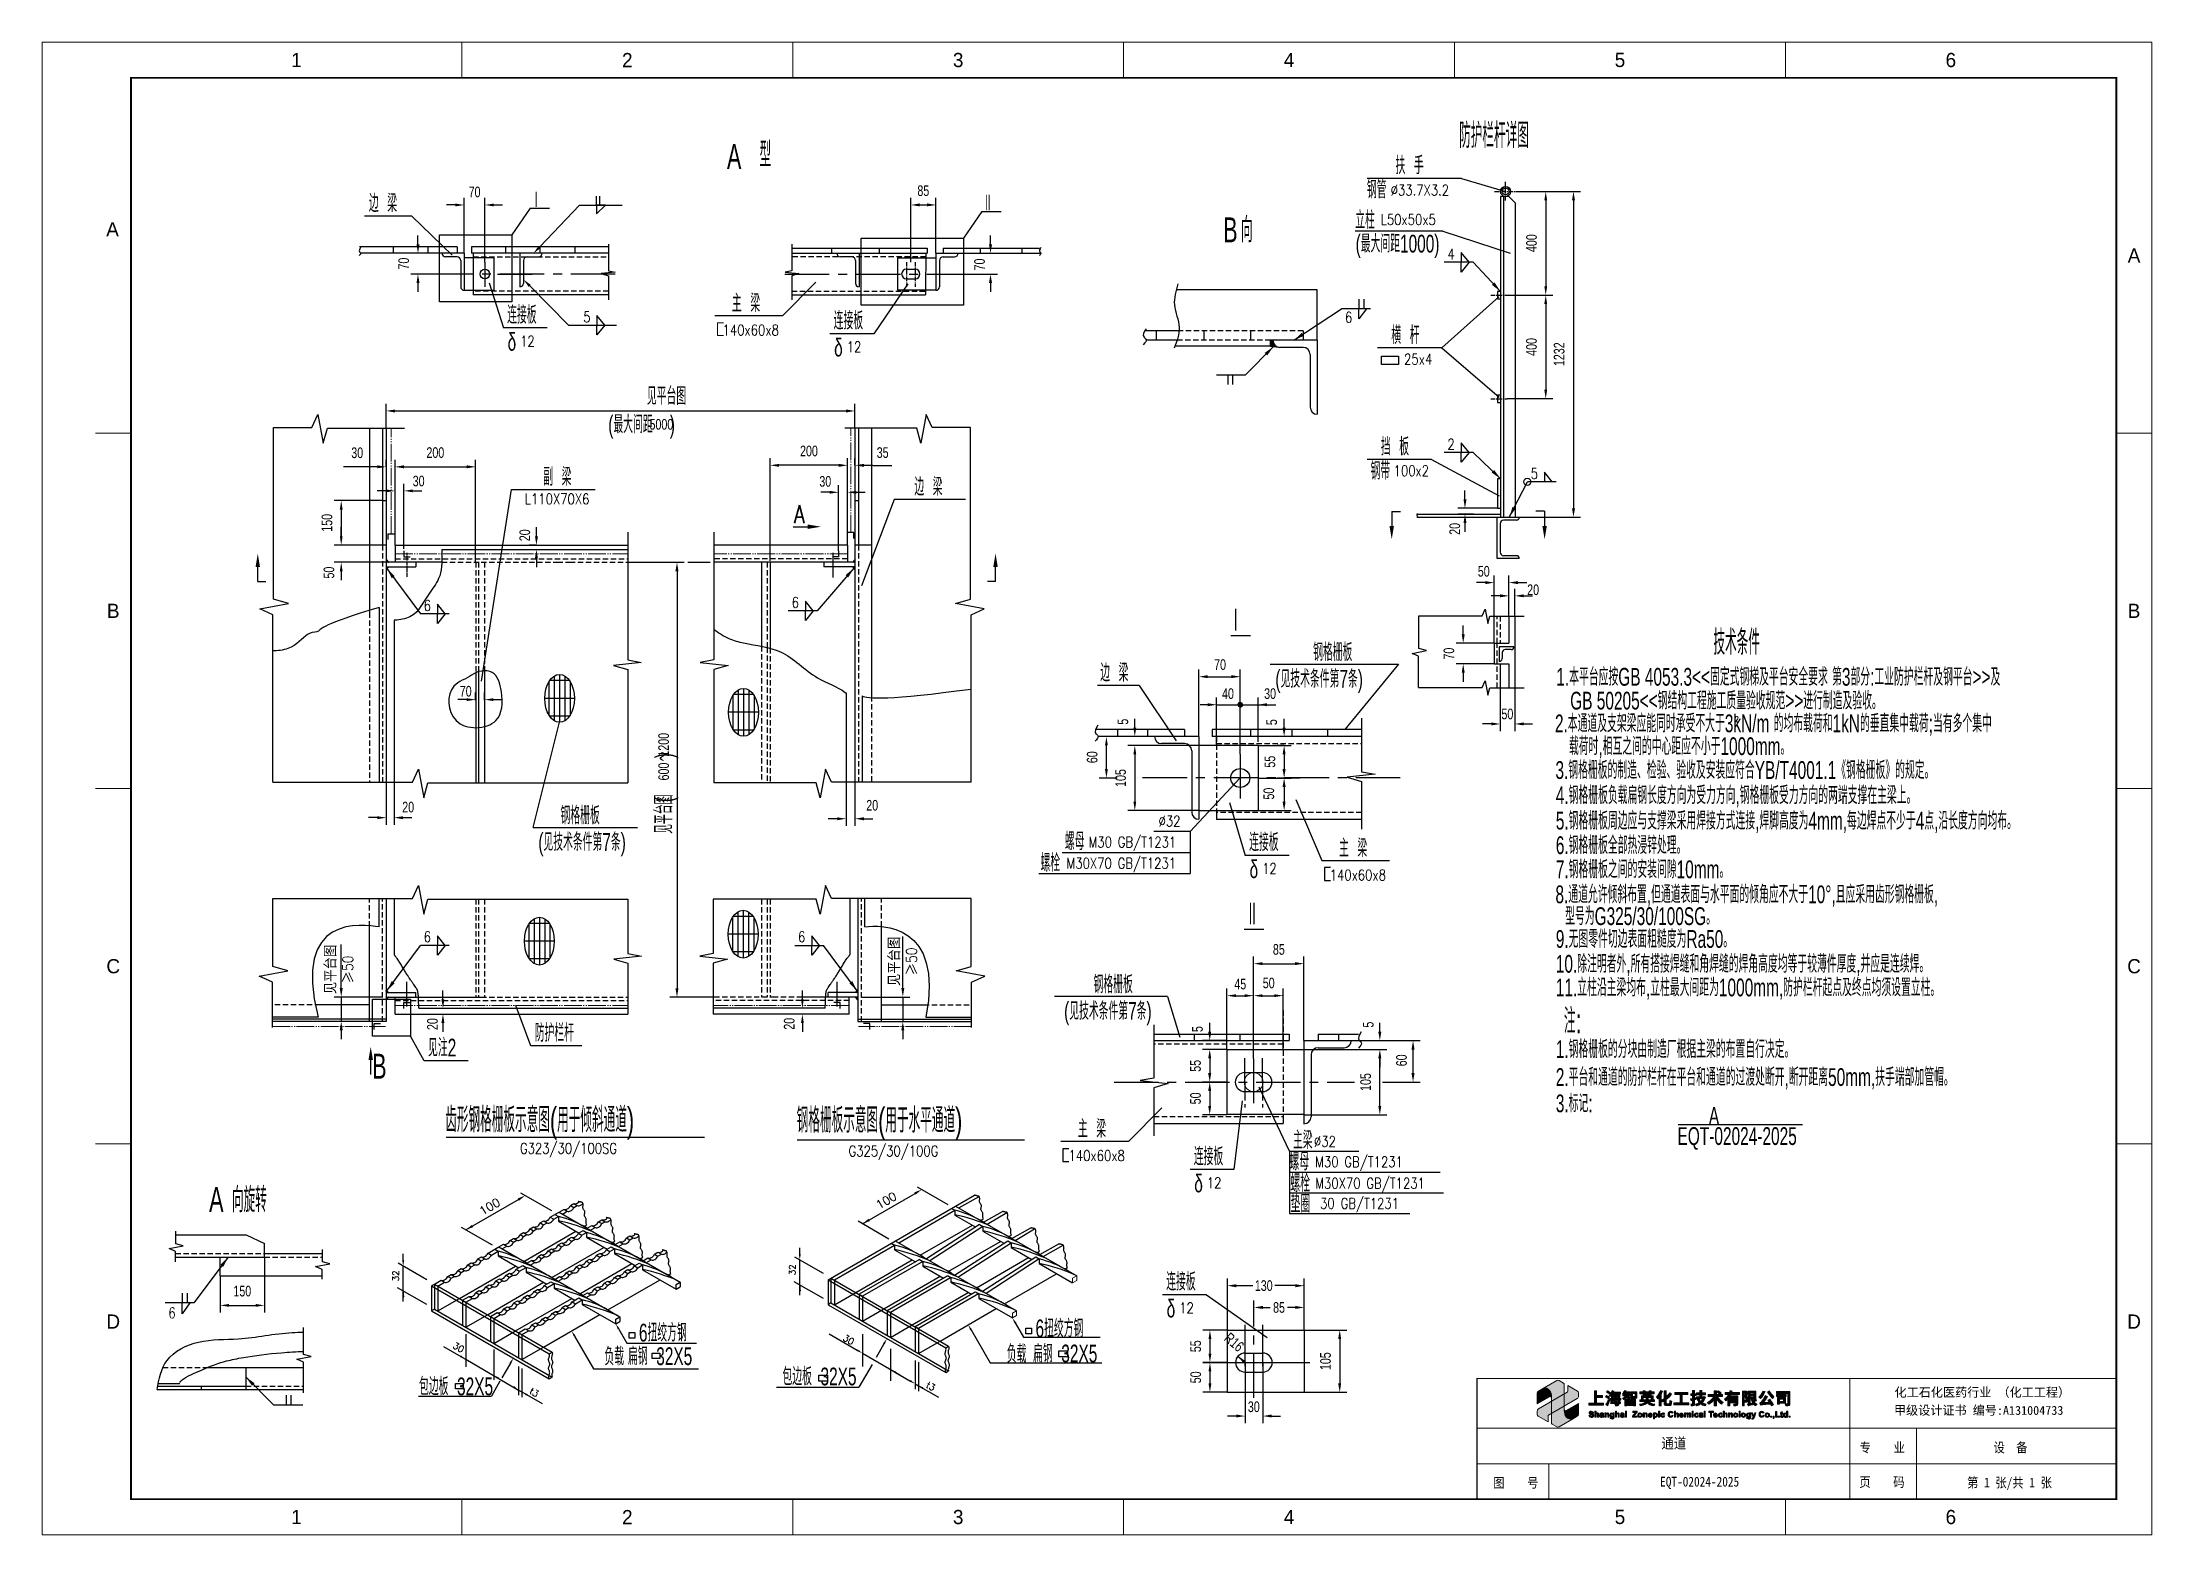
# Model space of a CAD drawing. Extents: x 148 to 221443, y -36682 to 6758.
# Drawn here: x 43810 to 55690, y -36458 to -28058 of the extents above; entities that cross this region are included whole.
import ezdxf
from ezdxf.enums import TextEntityAlignment as Align

# ---------------------------------------------------------------- set-up
doc = ezdxf.new("R2010")
doc.units = 0
doc.header["$LTSCALE"] = 10
doc.header["$MEASUREMENT"] = 0
for name, pattern in [('CENTERX2', [4, 2.5, -0.5, 0.5, -0.5]), ('HIDDENX2', [0.75, 0.5, -0.25]), ('PHANTOMS6', [13.6, 10, -0.8, 0.6, -0.8, 0.6, -0.8])]:
    doc.linetypes.add(name, pattern=pattern)
for name, color, linetype in [('2', 4, 'Continuous'), ('3', 255, 'Continuous'), ('9', 6, 'Continuous'), ('CENTER', 1, 'CENTERX2'), ('DIM', 4, 'Continuous'), ('RED', 7, 'Continuous'), ('WHITE', 7, 'Continuous'), ('图层 1', 7, 'Continuous')]:
    doc.layers.add(name, color=color, linetype=linetype)
doc.layers.add('2（细实线）', color=3, linetype='Continuous', lineweight=20)
doc.layers.add('图框层', color=7, linetype='Continuous', lineweight=15)
doc.styles.add('HZ', font='ROMS.SHX', dxfattribs={"width": 0.75, "bigfont": 'GBCBIG.SHX'})
doc.styles.add('SIMPLEX', font='simplex.shx')
doc.styles.get("Standard").update_dxf_attribs({"font": 'wison_e.shx', "width": 0.75, "bigfont": 'wison_c.shx'})
doc.styles.add('tkhz2', font='')
doc.styles.add('XW', font='ROMANS.shx', dxfattribs={"width": 0.85})
doc.styles.add('公司名', font='simhei.ttf')
doc.styles.get('tkhz2').set_extended_font_data('SimSun')
doc.dimstyles.new('DIM1', dxfattribs={"dimscale": 20, "dimtxt": 3, "dimasz": 2.5, "dimexe": 2, "dimexo": 0, "dimgap": 1, "dimtad": 0, "dimdec": 0, "dimzin": 0, "dimdsep": 46, "dimtxsty": 'Standard', "dimcen": 2, "dimclrd": 3, "dimclre": 3, "dimclrt": 3, "dimadec": 0, "dimazin": 0, "dimtfac": 0.666667, "dimtdec": 0, "dimtofl": 0, "dimtmove": 2, "dimatfit": 1, "dimfxl": 2, "dimtvp": 1.333333, "dimtolj": 1, "dimtzin": 0, "dimarcsym": 0})

msp = doc.modelspace()

# ---------------------------------------------------------------- texts
at = {"color": 3, "lineweight": 0, "style": 'XW', "width": 0.8}
msp.add_text('12', height=60, dxfattribs=at).set_placement((48340.5153, -29802.6839))
at = {"color": 3, "linetype": 'Continuous', "lineweight": 0, "style": 'XW', "width": 0.8}
msp.add_text('6', height=60, dxfattribs=at).set_placement((48071.2774, -31211.1521), align=Align.MIDDLE_RIGHT)
msp.add_text('%%c32', height=60, dxfattribs=at).set_placement((50096.73, -32471.7895))
at = {"layer": '2', "color": 3, "linetype": 'Continuous'}
for s, height, style, width, p in [('防护栏杆详图', 140, 'HZ', 0.65, (51789.1293, -28652.7446)), ('型', 140, 'HZ', 0.65, (47849.1679, -28760.1712)), ('扶  手', 100, 'HZ', 0.65, (51431.2425, -28801.0577)), ('钢管', 100, 'HZ', 0.65, (51269.9688, -28937.428)), ('%%C33.7X3.2', 60, 'XW', 0.8, (51403.7866, -28920.3095)), ('边  梁', 100, 'HZ', 0.65, (45649.7429, -29014.2039)), ('向', 140, 'HZ', 0.65, (50560.9699, -29183.6624)), ('立柱', 100, 'HZ', 0.65, (51204.2989, -29108.8845)), ('L50x50x5', 60, 'XW', 0.8, (51347.4491, -29085.9112)), ('(最大间距1000)', 100, 'HZ', 0.65, (51206.3427, -29241.6328)), ('连接板', 100, 'HZ', 0.65, (46428.4039, -29642.3079)), ('主  梁', 100, 'HZ', 0.65, (47694.2831, -29576.6214)), ('连接板', 100, 'HZ', 0.65, (48267.2021, -29674.6284)), ('δ', 100, 'HZ', 0.65, (46430.9112, -29794.0585)), ('140x60x8', 60, 'XW', 0.8, (47641.6769, -29707.8672)), ('横  杆', 100, 'HZ', 0.65, (51407.3211, -29755.9767)), ('12', 60, 'XW', 0.8, (46501.7171, -29770.3633)), ('δ', 100, 'HZ', 0.65, (48269.7094, -29826.379)), ('25x4', 60, 'XW', 0.8, (51479.3945, -29871.9247)), ('见平台图', 100, 'HZ', 0.65, (47215.2868, -30098.8705)), ('(最大间距    )', 100, 'HZ', 0.65, (46997.8304, -30258.6852)), ('挡  板', 100, 'HZ', 0.65, (51348.3633, -30383.7611)), ('钢带', 100, 'HZ', 0.65, (51290.4134, -30520.7697)), ('副  梁', 100, 'HZ', 0.65, (46631.8591, -30553.6194)), ('边  梁', 100, 'HZ', 0.65, (48721.5492, -30609.499)), ('100x2', 60, 'XW', 0.8, (51420.4367, -30499.7092)), ('L110X70X6', 60, 'XW', 0.8, (46527.6578, -30658.7168)), ('技术条件', 140, 'HZ', 0.65, (53221.2847, -31505.435)), ('钢格栅板', 100, 'HZ', 0.65, (50967.188, -31540.9551)), ('边  梁', 100, 'HZ', 0.65, (49768.2681, -31655.9445)), ('(见技术条件第7条)', 100, 'HZ', 0.65, (50754.5441, -31690.5801)), ('1.本平台应按GB 4053.3<<固定式钢梯及平台安全要求 第3部分:工业防护栏杆及钢平台>>及', 100, 'HZ', 0.65, (52336.6175, -31679.506)), ('GB 50205<<钢结构工程施工质量验收规范>>进行制造及验收。', 100, 'HZ', 0.65, (52414.7132, -31813.5486)), ('2.本通道及支架梁应能同时承受不大于3kN/m 的均布载荷和1kN的垂直集中载荷;当有多个集中', 100, 'HZ', 0.65, (52329.0011, -31941.4271)), ('2', 30, 'XW', 0.8, (53341.5834, -31882.5889)), ('载荷时,相互之间的中心距应不小于1000mm。', 100, 'HZ', 0.65, (52407.9543, -32070.0346)), ('3.钢格栅板的制造、检验、验收及安装应符合YB/T4001.1《钢格栅板》的规定。', 100, 'HZ', 0.65, (52331.676, -32204.1998)), ('4.钢格栅板负载扁钢长度方向为受力方向,钢格栅板受力方向的两端支撑在主梁上。', 100, 'HZ', 0.65, (52333.7395, -32345.8854)), ('钢格栅板', 100, 'HZ', 0.65, (46728.8254, -32459.2739)), ('5.钢格栅板周边应与支撑梁采用焊接方式连接,焊脚高度为4mm,每边焊点不少于4点,沿长度方向均布。', 100, 'HZ', 0.65, (52333.7395, -32489.171)), ('(见技术条件第7条)', 100, 'HZ', 0.65, (46603.8625, -32608.8988)), ('螺母', 100, 'HZ', 0.65, (49569.0193, -32604.904)), ('M30 GB/T1231', 60, 'XW', 0.8, (49702.4044, -32589.5205)), ('连接板', 100, 'HZ', 0.65, (50606.7137, -32610.3533)), ('主  梁', 100, 'HZ', 0.65, (51113.008, -32643.64)), ('6.钢格栅板全部热浸锌处理。', 100, 'HZ', 0.65, (52333.7395, -32627.1266)), ('螺栓', 100, 'HZ', 0.65, (49431.687, -32725.6399)), ('M30X70 GB/T1231', 60, 'XW', 0.8, (49578.2931, -32708.5904)), ('δ', 100, 'HZ', 0.65, (50609.221, -32762.1039)), ('7.钢格栅板之间的安装间隙10mm。', 100, 'HZ', 0.65, (52333.7395, -32762.8715)), ('12', 60, 'XW', 0.8, (50680.0268, -32738.4088)), ('140x60x8', 60, 'XW', 0.8, (51060.4017, -32774.8857)), ('8.通道允许倾斜布置,但通道表面与水平面的倾角应不大于10°,且应采用齿形钢格栅板,', 100, 'HZ', 0.65, (52331.676, -32903.8595)), ('型号为G325/30/100SG。', 100, 'HZ', 0.65, (52386.4691, -33026.5804)), ('9.无图零件切边表面粗糙度为Ra50。', 100, 'HZ', 0.65, (52333.7395, -33154.8847)), ('10.除注明者外,所有搭接焊缝和角焊缝的焊角高度均等于较薄件厚度,并应是连续焊。', 100, 'HZ', 0.65, (52333.7395, -33294.7453)), ('钢格栅板', 100, 'HZ', 0.65, (49730.4961, -33410.2802)), ('11.立柱沿主梁均布,立柱最大间距为1000mm,防护栏杆起点及终点均须设置立柱。', 100, 'HZ', 0.65, (52333.7395, -33427.7407)), ('(见技术条件第7条)', 100, 'HZ', 0.65, (49564.7695, -33559.9051)), ('防护栏杆', 100, 'HZ', 0.65, (46583.754, -33683.0395)), ('见注2', 100, 'HZ', 0.65, (45983.0372, -33766.2803)), ('1.钢格栅板的分块由制造厂根据主梁的布置自行决定。', 100, 'HZ', 0.65, (52333.7395, -33775.1607)), ('2.平台和通道的防护栏杆在平台和通道的过渡处断开,断开距离50mm,扶手端部加管帽。', 100, 'HZ', 0.65, (52333.7395, -33932.0259)), ('3.标记:', 100, 'HZ', 0.65, (52333.7395, -34079.8313)), ('齿形钢格栅板示意图(用于倾斜通道)', 140, 'HZ', 0.65, (46079.5872, -34192.4091)), ('钢格栅板示意图(用于水平通道)', 140, 'HZ', 0.65, (48058.8224, -34194.8816)), (' A', 100, 'HZ', 0.65, (53171.5504, -34149.8803)), ('主  梁', 100, 'HZ', 0.65, (49642.4665, -34222.7938)), ('主梁', 100, 'HZ', 0.65, (50853.8278, -34286.6079)), ('G323/30/100SG', 60, 'XW', 0.8, (46500.2767, -34313.1651)), ('G325/30/100G', 60, 'XW', 0.8, (48350.9382, -34328.2386)), ('140x60x8', 60, 'XW', 0.8, (49589.8603, -34354.0396)), ('连接板', 100, 'HZ', 0.65, (50295.3744, -34378.7822)), ('螺母', 100, 'HZ', 0.65, (50834.0341, -34406.5401)), ('%%c32', 60, 'XW', 0.8, (50971.7785, -34274.4646)), ('M30 GB/T1231', 60, 'XW', 0.8, (50978.7524, -34389.0741)), ('δ', 100, 'HZ', 0.65, (50297.8817, -34530.5329)), ('12', 60, 'XW', 0.8, (50368.6875, -34506.8377)), ('螺栓', 100, 'HZ', 0.65, (50838.8624, -34529.2324)), ('M30X70 GB/T1231', 60, 'XW', 0.8, (50979.0394, -34510.1005)), ('向旋转', 140, 'HZ', 0.65, (44878.6873, -34642.7094)), ('垫圈', 100, 'HZ', 0.65, (50840.2414, -34644.8006)), (' 30 GB/T1231', 60, 'XW', 0.8, (50973.7258, -34623.0257)), ('连接板', 100, 'HZ', 0.65, (50139.7498, -35083.2959)), ('δ', 100, 'HZ', 0.65, (50142.2571, -35235.0465)), ('12', 60, 'XW', 0.8, (50213.063, -35211.3513)), ('6扭绞方钢', 100, 'HZ', 0.65, (47170.4073, -35370.2842)), ('6扭绞方钢', 100, 'HZ', 0.65, (49403.7487, -35346.4578)), ('负载', 100, 'HZ', 0.65, (46976.1709, -35504.643)), ('扁钢  32X5', 100, 'HZ', 0.65, (47108.9624, -35503.007)), ('负载', 100, 'HZ', 0.65, (49242.1462, -35490.058)), ('扁钢  32X5', 100, 'HZ', 0.65, (49390.1664, -35487.7281)), ('包边板  32X5', 100, 'HZ', 0.65, (47978.8542, -35616.9805)), ('包边板  32X5', 100, 'HZ', 0.65, (45932.0598, -35672.7726))]:
    msp.add_text(s, height=height, dxfattribs=dict(at, style=style, width=width)).set_placement(p)
for s, height, style, width, p in [('A', 140, 'HZ', 0.65, (47747.3189, -28701.7556)), ('Ⅰ', 100, 'HZ', 0.65, (46619.3361, -28945.7912)), ('Ⅱ', 100, 'HZ', 0.65, (49162.6916, -28963.9398)), ('B', 140, 'HZ', 0.65, (50541.7486, -29113.9538)), ('4', 60, 'XW', 0.8, (51764.7369, -29250.1412)), ('5', 60, 'XW', 0.8, (46897.8281, -29604.3843)), ('6', 60, 'XW', 0.8, (51187.3864, -29605.9373)), ('2', 60, 'XW', 0.8, (51764.7369, -30320.9745)), ('5', 60, 'XW', 0.8, (52233.5065, -30485.4259)), ('A', 100, 'XW', 0.8, (48105.102, -30713.951)), ('6', 60, 'XW', 0.8, (45999.8402, -31228.4063)), ('Ⅰ', 140, 'HZ', 0.65, (50563.8351, -31312.6257)), ('Ⅱ', 140, 'HZ', 0.65, (50657.3288, -32966.2603)), ('6', 60, 'XW', 0.8, (45999.8402, -33092.7669)), ('6', 60, 'XW', 0.8, (48107.7015, -33092.7669)), ('B', 140, 'HZ', 0.65, (45749.2052, -33820.8016)), ('A', 140, 'HZ', 0.65, (44831.2235, -34570.6788)), ('6', 60, 'XW', 0.8, (44561.7187, -35209.0218))]:
    msp.add_text(s, height=height, dxfattribs=dict(at, style=style, width=width)).set_placement(p, align=Align.MIDDLE_RIGHT)
at = {"layer": '2', "color": 3, "linetype": 'Continuous', "style": 'HZ', "width": 0.65}
for s, p in [('(         )', (47362.0146, -32334.5321)), ('～', (47358.2479, -32104.9197)), ('见平台图', (47359.5321, -32513.3128))]:
    msp.add_text(s, height=100, rotation=90, dxfattribs=at).set_placement(p)
at = {"layer": '2', "color": 1, "linetype": 'Continuous', "style": 'HZ', "width": 0.65}
msp.add_text('EQT-02024-2025', height=100, dxfattribs=at).set_placement((53019.0729, -34264.1678))
at = {"layer": '2', "color": 3, "linetype": 'Continuous', "style": 'SIMPLEX'}
for s, height, rotation, p in [('100', 47.36842, 30, (46329.8175, -34611.0397)), ('100', 47.36842, 30, (48563.159, -34576.9641)), ('32', 36.28219, 90, (45800.7689, -35000.9106)), ('32', 36.28219, 90, (48034.1103, -34966.835)), ('30', 36.28219, 330, (46155.1738, -35403.8325)), ('30', 36.28219, 330, (48351.5476, -35360.6226)), ('t3', 36.28219, 330, (46580.6635, -35656.5114)), ('t3', 36.28219, 330, (48814.0049, -35622.4358))]:
    msp.add_text(s, height=height, rotation=rotation, dxfattribs=at).set_placement(p, align=Align.MIDDLE)
at = {"layer": '2', "color": 3, "linetype": 'Continuous', "char_height": 60, "attachment_point": 5}
for s, insert in [('\\A1;40', (50487.5459, -31724.4367)), ('\\A1;30', (50724.7252, -31724.4367))]:
    msp.add_mtext(s, dxfattribs=dict(at, insert=insert))
at = {"layer": '2', "color": 3, "linetype": 'Continuous', "char_height": 60, "attachment_point": 5, "rotation": 90, "style": 'XW'}
for insert in [(45482.2156, -33276.566), (48656.7165, -33231.2363)]:
    msp.add_mtext('\\A1;{\\fSimSun|b0|i0|c134|p54;见平台图\\P≥}50', dxfattribs=dict(at, insert=insert))
at = {"layer": 'RED', "color": 3, "linetype": 'Continuous', "style": 'HZ', "width": 0.65}
msp.add_text('注:', height=140, dxfattribs=at).set_placement((52379.4182, -33636.127))
at = {"layer": '图框层', "ltscale": 10, "style": '公司名'}
for s, p in [('化工石化医药行业 （化工工程）', (54241.2609, -35681.3801)), ('甲级设计证书 编号:A131004733', (54238.2154, -35782.857))]:
    msp.add_text(s, height=50, dxfattribs=at).set_placement(p)
at = {"layer": '图框层', "style": 'tkhz2', "width": 0.85}
for s, p in [('专    业', (54171.8368, -35994.3906)), ('设  备', (54894.5422, -35994.3906)), ('图    号', (52108.6697, -36193.0193)), ('EQT-02024-2025', (53143.7825, -36186.5643)), ('页    码', (54170.3978, -36188.9074)), ('第 1 张/共 1 张', (54888.6624, -36191.8492))]:
    msp.add_text(s, height=55, dxfattribs=at).set_placement(p, align=Align.CENTER)
msp.add_attdef('通道', text='', height=60, dxfattribs=at).set_placement((52998.4636, -35972.6858), align=Align.CENTER)

# ---------------------------------------------------------------- blocks, each defined once
blk = doc.blocks.new('*D1904')
at = {"layer": '2', "color": 3, "linetype": 'Continuous', "lineweight": -2}
for p, q in [((52117, -28898), (52317, -28898)), ((52277, -28948), (52277, -29431)), ((52060, -29481), (52317, -29481))]:
    blk.add_line(p, q, dxfattribs=at)
at = {"layer": '2', "color": 3}
for points in [[(52285, -28948), (52269, -28948), (52277, -28898)], [(52269, -29431), (52285, -29431), (52277, -29481)]]:
    blk.add_solid(points, dxfattribs=at)
at = {"layer": 'Defpoints', "color": 0}
for p in [(52117, -28898), (52060, -29481), (52277, -29481)]:
    blk.add_point(p, dxfattribs=at)
at = {"layer": '2', "color": 3, "insert": (52197, -29189), "char_height": 60, "attachment_point": 5, "rotation": 90}
blk.add_mtext('\\A1;400', dxfattribs=at)
blk = doc.blocks.new('*D1905')
at = {"layer": '2', "color": 3, "linetype": 'Continuous', "lineweight": -2}
for p, q in [((52117, -28898), (52473, -28898)), ((52433, -28948), (52433, -30681)), ((52128, -30731), (52473, -30731))]:
    blk.add_line(p, q, dxfattribs=at)
at = {"layer": '2', "color": 3}
for points in [[(52442, -28948), (52425, -28948), (52433, -28898)], [(52425, -30681), (52442, -30681), (52433, -30731)]]:
    blk.add_solid(points, dxfattribs=at)
at = {"layer": 'Defpoints', "color": 0}
for p in [(52117, -28898), (52128, -30731), (52433, -30731)]:
    blk.add_point(p, dxfattribs=at)
at = {"layer": '2', "color": 3, "insert": (52353, -29814), "char_height": 60, "attachment_point": 5, "rotation": 90}
blk.add_mtext('\\A1;1232', dxfattribs=at)
blk = doc.blocks.new('*D1906')
at = {"layer": '2', "color": 3, "linetype": 'Continuous', "lineweight": -2}
for p, q in [((52060, -29481), (52317, -29481)), ((52277, -29531), (52277, -30014)), ((52060, -30064), (52317, -30064))]:
    blk.add_line(p, q, dxfattribs=at)
at = {"layer": '2', "color": 3}
for points in [[(52285, -29531), (52269, -29531), (52277, -29481)], [(52269, -30014), (52285, -30014), (52277, -30064)]]:
    blk.add_solid(points, dxfattribs=at)
at = {"layer": 'Defpoints', "color": 0}
for p in [(52060, -29481), (52060, -30064), (52277, -30064)]:
    blk.add_point(p, dxfattribs=at)
at = {"layer": '2', "color": 3, "insert": (52197, -29773), "char_height": 60, "attachment_point": 5, "rotation": 90}
blk.add_mtext('\\A1;400', dxfattribs=at)
blk = doc.blocks.new('*D1907')
at = {"layer": 'Defpoints', "color": 0}
for p in [(52070, -31099), (52070, -31288), (51987, -31440)]:
    blk.add_point(p, dxfattribs=at)
at = {"layer": 'DIM', "color": 3, "lineweight": -2}
for p, q in [((51937, -31099), (51887, -31099)), ((51987, -31440), (51987, -31059)), ((52070, -31288), (52070, -31059)), ((52120, -31099), (52170, -31099))]:
    blk.add_line(p, q, dxfattribs=at)
at = {"layer": 'DIM', "color": 3}
for points in [[(51937, -31108), (51937, -31091), (51987, -31099)], [(52120, -31091), (52120, -31108), (52070, -31099)]]:
    blk.add_solid(points, dxfattribs=at)
at = {"layer": 'DIM', "color": 3, "insert": (51928, -31036), "char_height": 60, "attachment_point": 5}
blk.add_mtext('\\A1;50', dxfattribs=at)
blk = doc.blocks.new('*D1908')
at = {"layer": 'Defpoints', "color": 0}
for p in [(52020, -31691), (52103, -31691), (52103, -31895)]:
    blk.add_point(p, dxfattribs=at)
at = {"layer": 'DIM', "color": 3, "lineweight": -2}
for p, q in [((52020, -31691), (52020, -31935)), ((52103, -31691), (52103, -31935)), ((51970, -31895), (51920, -31895)), ((52153, -31895), (52203, -31895))]:
    blk.add_line(p, q, dxfattribs=at)
at = {"layer": 'DIM', "color": 3}
for points in [[(51970, -31903), (51970, -31886), (52020, -31895)], [(52153, -31886), (52153, -31903), (52103, -31895)]]:
    blk.add_solid(points, dxfattribs=at)
at = {"layer": 'DIM', "color": 3, "insert": (52061, -31839), "char_height": 60, "attachment_point": 5}
blk.add_mtext('\\A1;50', dxfattribs=at)
blk = doc.blocks.new('*D1909')
at = {"layer": 'Defpoints', "color": 0}
for p in [(51987, -31440), (51812, -31557), (51987, -31557)]:
    blk.add_point(p, dxfattribs=at)
at = {"layer": 'DIM', "color": 3, "lineweight": -2}
for p, q in [((51812, -31390), (51812, -31340)), ((51987, -31440), (51772, -31440)), ((51987, -31557), (51772, -31557)), ((51812, -31607), (51812, -31657))]:
    blk.add_line(p, q, dxfattribs=at)
at = {"layer": 'DIM', "color": 3}
for points in [[(51804, -31390), (51821, -31390), (51812, -31440)], [(51821, -31607), (51804, -31607), (51812, -31557)]]:
    blk.add_solid(points, dxfattribs=at)
at = {"layer": 'DIM', "color": 3, "insert": (51732, -31499), "char_height": 60, "attachment_point": 5, "rotation": 90}
blk.add_mtext('\\A1;70', dxfattribs=at)
blk = doc.blocks.new('*D1910')
at = {"layer": 'Defpoints', "color": 0}
for p in [(45062, -34896), (44812, -35001), (45062, -35167)]:
    blk.add_point(p, dxfattribs=at)
at = {"layer": 'DIM', "color": 3, "lineweight": -2}
for p, q in [((45062, -34896), (45062, -35207)), ((44812, -35001), (44812, -35207)), ((44862, -35167), (45012, -35167))]:
    blk.add_line(p, q, dxfattribs=at)
at = {"layer": 'DIM', "color": 3}
for points in [[(44862, -35159), (44862, -35175), (44812, -35167)], [(45012, -35175), (45012, -35159), (45062, -35167)]]:
    blk.add_solid(points, dxfattribs=at)
at = {"layer": 'DIM', "color": 3, "insert": (44937, -35087), "char_height": 60, "attachment_point": 5}
blk.add_mtext('\\A1;150', dxfattribs=at)
blk = doc.blocks.new('*D1911')
at = {"layer": 'Defpoints', "color": 0}
for p in [(51822, -30714), (51871, -30714), (52006, -30681)]:
    blk.add_point(p, dxfattribs=at)
at = {"layer": 'DIM', "color": 3, "lineweight": -2}
for p, q in [((51822, -30631), (51822, -30581)), ((52006, -30681), (51782, -30681)), ((51871, -30714), (51782, -30714)), ((51822, -30764), (51822, -30814))]:
    blk.add_line(p, q, dxfattribs=at)
at = {"layer": 'DIM', "color": 3}
for points in [[(51814, -30631), (51831, -30631), (51822, -30681)], [(51831, -30764), (51814, -30764), (51822, -30714)]]:
    blk.add_solid(points, dxfattribs=at)
at = {"layer": 'DIM', "color": 3, "insert": (51765, -30797), "char_height": 60, "attachment_point": 5, "rotation": 90}
blk.add_mtext('\\A1;20', dxfattribs=at)
blk = doc.blocks.new('*D1912')
at = {"layer": 'Defpoints', "color": 0}
for p in [(46303, -28974), (46187, -29246), (46303, -29296)]:
    blk.add_point(p, dxfattribs=at)
at = {"layer": 'DIM', "color": 3, "lineweight": -2}
for p, q in [((46137, -28974), (46087, -28974)), ((46187, -29246), (46187, -28934)), ((46303, -29296), (46303, -28934)), ((46353, -28974), (46403, -28974))]:
    blk.add_line(p, q, dxfattribs=at)
at = {"layer": 'DIM', "color": 3}
for points in [[(46137, -28982), (46137, -28966), (46187, -28974)], [(46353, -28966), (46353, -28982), (46303, -28974)]]:
    blk.add_solid(points, dxfattribs=at)
at = {"layer": 'DIM', "color": 3, "insert": (46245, -28901), "char_height": 60, "attachment_point": 5}
blk.add_mtext('\\A1;70', dxfattribs=at)
blk = doc.blocks.new('*D1913')
at = {"layer": 'Defpoints', "color": 0}
for p in [(45926, -29246), (46062, -29246), (46067, -29363)]:
    blk.add_point(p, dxfattribs=at)
at = {"layer": 'DIM', "color": 3, "lineweight": -2}
for p, q in [((45926, -29196), (45926, -29146)), ((46062, -29246), (45886, -29246)), ((46067, -29363), (45886, -29363)), ((45926, -29413), (45926, -29463))]:
    blk.add_line(p, q, dxfattribs=at)
at = {"layer": 'DIM', "color": 3}
for points in [[(45918, -29196), (45935, -29196), (45926, -29246)], [(45935, -29413), (45918, -29413), (45926, -29363)]]:
    blk.add_solid(points, dxfattribs=at)
at = {"layer": 'DIM', "color": 3, "insert": (45846, -29304), "char_height": 60, "attachment_point": 5, "rotation": 90}
blk.add_mtext('\\A1;70', dxfattribs=at)
blk = doc.blocks.new('*D1914')
at = {"layer": 'Defpoints', "color": 0}
for p in [(48843, -28974), (48702, -29296), (48843, -29246)]:
    blk.add_point(p, dxfattribs=at)
at = {"layer": 'DIM', "color": 3, "lineweight": -2}
for p, q in [((48702, -29296), (48702, -28934)), ((48752, -28974), (48793, -28974)), ((48843, -29246), (48843, -28934))]:
    blk.add_line(p, q, dxfattribs=at)
at = {"layer": 'DIM', "color": 3}
for points in [[(48752, -28965), (48752, -28982), (48702, -28974)], [(48793, -28982), (48793, -28965), (48843, -28974)]]:
    blk.add_solid(points, dxfattribs=at)
at = {"layer": 'DIM', "color": 3, "insert": (48772, -28894), "char_height": 60, "attachment_point": 5}
blk.add_mtext('\\A1;85', dxfattribs=at)
blk = doc.blocks.new('*D1915')
at = {"layer": 'Defpoints', "color": 0}
for p in [(48968, -29246), (49150, -29246), (48947, -29363)]:
    blk.add_point(p, dxfattribs=at)
at = {"layer": 'DIM', "color": 3, "lineweight": -2}
for p, q in [((49150, -29196), (49150, -29146)), ((48968, -29246), (49190, -29246)), ((48947, -29363), (49190, -29363)), ((49150, -29413), (49150, -29463))]:
    blk.add_line(p, q, dxfattribs=at)
at = {"layer": 'DIM', "color": 3}
for points in [[(49142, -29196), (49159, -29196), (49150, -29246)], [(49159, -29413), (49142, -29413), (49150, -29363)]]:
    blk.add_solid(points, dxfattribs=at)
at = {"layer": 'DIM', "color": 3, "insert": (49089, -29309), "char_height": 60, "attachment_point": 5, "rotation": 90}
blk.add_mtext('\\A1;70', dxfattribs=at)
blk = doc.blocks.new('*D1916')
at = {"layer": 'Defpoints', "color": 0}
for p in [(45847, -30583), (45797, -30888), (45847, -30909)]:
    blk.add_point(p, dxfattribs=at)
at = {"layer": 'DIM', "color": 3, "lineweight": -2}
for p, q in [((45747, -30583), (45697, -30583)), ((45797, -30888), (45797, -30543)), ((45847, -30909), (45847, -30543)), ((45897, -30583), (45947, -30583))]:
    blk.add_line(p, q, dxfattribs=at)
at = {"layer": 'DIM', "color": 3}
for points in [[(45747, -30591), (45747, -30575), (45797, -30583)], [(45897, -30575), (45897, -30591), (45847, -30583)]]:
    blk.add_solid(points, dxfattribs=at)
at = {"layer": 'DIM', "color": 3, "insert": (45930, -30528), "char_height": 60, "attachment_point": 5}
blk.add_mtext('\\A1;30', dxfattribs=at)
blk = doc.blocks.new('*D1917')
at = {"layer": 'Defpoints', "color": 0}
for p in [(48345, -30591), (48295, -30920), (48345, -30888)]:
    blk.add_point(p, dxfattribs=at)
at = {"layer": 'DIM', "color": 3, "lineweight": -2}
for p, q in [((48245, -30591), (48195, -30591)), ((48295, -30920), (48295, -30551)), ((48345, -30888), (48345, -30551)), ((48395, -30591), (48445, -30591))]:
    blk.add_line(p, q, dxfattribs=at)
at = {"layer": 'DIM', "color": 3}
for points in [[(48245, -30599), (48245, -30583), (48295, -30591)], [(48395, -30583), (48395, -30599), (48345, -30591)]]:
    blk.add_solid(points, dxfattribs=at)
at = {"layer": 'DIM', "color": 3, "insert": (48220, -30530), "char_height": 60, "attachment_point": 5}
blk.add_mtext('\\A1;30', dxfattribs=at)
blk = doc.blocks.new('*D1918')
at = {"layer": 'Defpoints', "color": 0}
for p in [(45727, -30638), (45494, -30888), (45707, -30888)]:
    blk.add_point(p, dxfattribs=at)
at = {"layer": 'DIM', "color": 3, "lineweight": -2}
for p, q in [((45727, -30638), (45454, -30638)), ((45494, -30688), (45494, -30838)), ((45707, -30888), (45454, -30888))]:
    blk.add_line(p, q, dxfattribs=at)
at = {"layer": 'DIM', "color": 3}
for points in [[(45502, -30688), (45486, -30688), (45494, -30638)], [(45486, -30838), (45502, -30838), (45494, -30888)]]:
    blk.add_solid(points, dxfattribs=at)
at = {"layer": 'DIM', "color": 3, "insert": (45414, -30763), "char_height": 60, "attachment_point": 5, "rotation": 90}
blk.add_mtext('\\A1;150', dxfattribs=at)
blk = doc.blocks.new('*D1919')
at = {"layer": 'Defpoints', "color": 0}
for p in [(47108, -30985), (47385, -33432), (47589, -33432)]:
    blk.add_point(p, dxfattribs=at)
at = {"layer": 'DIM', "color": 3, "lineweight": -2}
for p, q in [((47108, -30985), (47425, -30985)), ((47385, -31035), (47385, -33382)), ((47589, -33432), (47345, -33432))]:
    blk.add_line(p, q, dxfattribs=at)
at = {"layer": 'DIM', "color": 3}
for points in [[(47393, -31035), (47376, -31035), (47385, -30985)], [(47376, -33382), (47393, -33382), (47385, -33432)]]:
    blk.add_solid(points, dxfattribs=at)
at = {"layer": 'DIM', "color": 3, "insert": (47310, -32079), "char_height": 60, "attachment_point": 5, "rotation": 90}
blk.add_mtext('\\A1;600  1200', dxfattribs=at)
blk = doc.blocks.new('*D1920')
at = {"layer": 'Defpoints', "color": 0}
for p in [(48387, -30133), (45747, -30230), (48387, -30230)]:
    blk.add_point(p, dxfattribs=at)
at = {"layer": 'DIM', "color": 3, "lineweight": -2}
for p, q in [((45747, -30230), (45747, -30093)), ((45797, -30133), (48337, -30133)), ((48387, -30230), (48387, -30093))]:
    blk.add_line(p, q, dxfattribs=at)
at = {"layer": 'DIM', "color": 3}
for points in [[(45797, -30125), (45797, -30142), (45747, -30133)], [(48337, -30142), (48337, -30125), (48387, -30133)]]:
    blk.add_solid(points, dxfattribs=at)
at = {"layer": 'DIM', "color": 3, "insert": (47297, -30209), "char_height": 60, "attachment_point": 5}
blk.add_mtext('\\A1;5000', dxfattribs=at)
blk = doc.blocks.new('*D1921')
at = {"layer": 'Defpoints', "color": 0}
for p in [(46538, -30913), (46593, -30888), (46593, -30913)]:
    blk.add_point(p, dxfattribs=at)
at = {"layer": 'DIM', "color": 3, "lineweight": -2}
for p, q in [((46593, -30838), (46593, -30788)), ((46538, -30913), (46633, -30913)), ((46593, -30888), (46553, -30888)), ((46593, -30963), (46593, -31013))]:
    blk.add_line(p, q, dxfattribs=at)
at = {"layer": 'DIM', "color": 3}
for points in [[(46585, -30838), (46602, -30838), (46593, -30888)], [(46602, -30963), (46585, -30963), (46593, -30913)]]:
    blk.add_solid(points, dxfattribs=at)
at = {"layer": 'DIM', "color": 3, "insert": (46528, -30833), "char_height": 60, "attachment_point": 5, "rotation": 90}
blk.add_mtext('\\A1;20', dxfattribs=at)
blk = doc.blocks.new('*D1922')
at = {"layer": 'Defpoints', "color": 0}
for p in [(50632, -33424), (50482, -33727), (50632, -33777)]:
    blk.add_point(p, dxfattribs=at)
at = {"layer": 'DIM', "color": 3, "lineweight": -2}
for p, q in [((50482, -33727), (50482, -33384)), ((50532, -33424), (50582, -33424)), ((50632, -33777), (50632, -33384))]:
    blk.add_line(p, q, dxfattribs=at)
at = {"layer": 'DIM', "color": 3}
for points in [[(50532, -33416), (50532, -33432), (50482, -33424)], [(50582, -33432), (50582, -33416), (50632, -33424)]]:
    blk.add_solid(points, dxfattribs=at)
at = {"layer": 'DIM', "color": 3, "insert": (50557, -33359), "char_height": 60, "attachment_point": 5}
blk.add_mtext('\\A1;45', dxfattribs=at)
blk = doc.blocks.new('*D1923')
at = {"layer": 'Defpoints', "color": 0}
for p in [(50799, -33424), (50799, -33717), (50632, -33777)]:
    blk.add_point(p, dxfattribs=at)
at = {"layer": 'DIM', "color": 3, "lineweight": -2}
for p, q in [((50632, -33777), (50632, -33384)), ((50682, -33424), (50749, -33424)), ((50799, -33717), (50799, -33384))]:
    blk.add_line(p, q, dxfattribs=at)
at = {"layer": 'DIM', "color": 3}
for points in [[(50682, -33416), (50682, -33432), (50632, -33424)], [(50749, -33432), (50749, -33416), (50799, -33424)]]:
    blk.add_solid(points, dxfattribs=at)
at = {"layer": 'DIM', "color": 3, "insert": (50717, -33353), "char_height": 60, "attachment_point": 5}
blk.add_mtext('\\A1;50', dxfattribs=at)
blk = doc.blocks.new('*D1924')
at = {"layer": 'Defpoints', "color": 0}
for p in [(50915, -33244), (50915, -33677), (50632, -33777)]:
    blk.add_point(p, dxfattribs=at)
at = {"layer": 'DIM', "color": 3, "lineweight": -2}
for p, q in [((50632, -33777), (50632, -33204)), ((50682, -33244), (50865, -33244)), ((50915, -33677), (50915, -33204))]:
    blk.add_line(p, q, dxfattribs=at)
at = {"layer": 'DIM', "color": 3}
for points in [[(50682, -33235), (50682, -33252), (50632, -33244)], [(50865, -33252), (50865, -33235), (50915, -33244)]]:
    blk.add_solid(points, dxfattribs=at)
at = {"layer": 'DIM', "color": 3, "insert": (50774, -33164), "char_height": 60, "attachment_point": 5}
blk.add_mtext('\\A1;85', dxfattribs=at)
blk = doc.blocks.new('*D1925')
at = {"layer": 'Defpoints', "color": 0}
for p in [(51165, -33677), (51530, -33677), (51357, -33910)]:
    blk.add_point(p, dxfattribs=at)
at = {"layer": 'DIM', "color": 3, "lineweight": -2}
for p, q in [((51165, -33677), (51570, -33677)), ((51530, -33860), (51530, -33727)), ((51357, -33910), (51570, -33910))]:
    blk.add_line(p, q, dxfattribs=at)
at = {"layer": 'DIM', "color": 3}
for points in [[(51538, -33727), (51521, -33727), (51530, -33677)], [(51521, -33860), (51538, -33860), (51530, -33910)]]:
    blk.add_solid(points, dxfattribs=at)
at = {"layer": 'DIM', "color": 3, "insert": (51465, -33788), "char_height": 60, "attachment_point": 5, "rotation": 90}
blk.add_mtext('\\A1;60', dxfattribs=at)
blk = doc.blocks.new('*D1926')
at = {"layer": 'Defpoints', "color": 0}
for p in [(50482, -33910), (50385, -34094), (50482, -34094)]:
    blk.add_point(p, dxfattribs=at)
at = {"layer": 'DIM', "color": 3, "lineweight": -2}
for p, q in [((50482, -33910), (50345, -33910)), ((50385, -33960), (50385, -34044)), ((50482, -34094), (50345, -34094))]:
    blk.add_line(p, q, dxfattribs=at)
at = {"layer": 'DIM', "color": 3}
for points in [[(50393, -33960), (50376, -33960), (50385, -33910)], [(50376, -34044), (50393, -34044), (50385, -34094)]]:
    blk.add_solid(points, dxfattribs=at)
at = {"layer": 'DIM', "color": 3, "insert": (50305, -34002), "char_height": 60, "attachment_point": 5, "rotation": 90}
blk.add_mtext('\\A1;50', dxfattribs=at)
blk = doc.blocks.new('*D1927')
at = {"layer": 'Defpoints', "color": 0}
for p in [(50482, -33727), (50385, -33910), (50485, -33910)]:
    blk.add_point(p, dxfattribs=at)
at = {"layer": 'DIM', "color": 3, "lineweight": -2}
for p, q in [((50482, -33727), (50345, -33727)), ((50385, -33777), (50385, -33860)), ((50485, -33910), (50345, -33910))]:
    blk.add_line(p, q, dxfattribs=at)
at = {"layer": 'DIM', "color": 3}
for points in [[(50393, -33777), (50376, -33777), (50385, -33727)], [(50376, -33860), (50393, -33860), (50385, -33910)]]:
    blk.add_solid(points, dxfattribs=at)
at = {"layer": 'DIM', "color": 3, "insert": (50305, -33819), "char_height": 60, "attachment_point": 5, "rotation": 90}
blk.add_mtext('\\A1;55', dxfattribs=at)
blk = doc.blocks.new('*D1928')
at = {"layer": 'Defpoints', "color": 0}
for p in [(50385, -33727), (50482, -33677), (50482, -33727)]:
    blk.add_point(p, dxfattribs=at)
at = {"layer": 'DIM', "color": 3, "lineweight": -2}
for p, q in [((50385, -33627), (50385, -33577)), ((50482, -33677), (50345, -33677)), ((50482, -33727), (50345, -33727)), ((50385, -33777), (50385, -33827))]:
    blk.add_line(p, q, dxfattribs=at)
at = {"layer": 'DIM', "color": 3}
for points in [[(50376, -33627), (50393, -33627), (50385, -33677)], [(50393, -33777), (50376, -33777), (50385, -33727)]]:
    blk.add_solid(points, dxfattribs=at)
at = {"layer": 'DIM', "color": 3, "insert": (50316, -33612), "char_height": 60, "attachment_point": 5, "rotation": 90}
blk.add_mtext('\\A1;5', dxfattribs=at)
blk = doc.blocks.new('*D1929')
at = {"layer": 'Defpoints', "color": 0}
for p in [(50484, -35489), (50386, -35656), (50484, -35656)]:
    blk.add_point(p, dxfattribs=at)
at = {"layer": 'DIM', "color": 3, "lineweight": -2}
for p, q in [((50484, -35489), (50346, -35489)), ((50386, -35539), (50386, -35606)), ((50484, -35656), (50346, -35656))]:
    blk.add_line(p, q, dxfattribs=at)
at = {"layer": 'DIM', "color": 3}
for points in [[(50394, -35539), (50378, -35539), (50386, -35489)], [(50378, -35606), (50394, -35606), (50386, -35656)]]:
    blk.add_solid(points, dxfattribs=at)
at = {"layer": 'DIM', "color": 3, "insert": (50306, -35572), "char_height": 60, "attachment_point": 5, "rotation": 90}
blk.add_mtext('\\A1;50', dxfattribs=at)
blk = doc.blocks.new('*D1930')
at = {"layer": 'Defpoints', "color": 0}
for p in [(50484, -35306), (50386, -35489), (50486, -35489)]:
    blk.add_point(p, dxfattribs=at)
at = {"layer": 'DIM', "color": 3, "lineweight": -2}
for p, q in [((50484, -35306), (50346, -35306)), ((50386, -35356), (50386, -35439)), ((50486, -35489), (50346, -35489))]:
    blk.add_line(p, q, dxfattribs=at)
at = {"layer": 'DIM', "color": 3}
for points in [[(50394, -35356), (50378, -35356), (50386, -35306)], [(50378, -35439), (50394, -35439), (50386, -35489)]]:
    blk.add_solid(points, dxfattribs=at)
at = {"layer": 'DIM', "color": 3, "insert": (50306, -35397), "char_height": 60, "attachment_point": 5, "rotation": 90}
blk.add_mtext('\\A1;55', dxfattribs=at)
blk = doc.blocks.new('*D1931')
at = {"layer": 'Defpoints', "color": 0}
for p in [(50584, -35489), (50684, -35489), (50684, -35790)]:
    blk.add_point(p, dxfattribs=at)
at = {"layer": 'DIM', "color": 3, "lineweight": -2}
for p, q in [((50584, -35489), (50584, -35830)), ((50684, -35489), (50684, -35830)), ((50534, -35790), (50484, -35790)), ((50734, -35790), (50784, -35790))]:
    blk.add_line(p, q, dxfattribs=at)
at = {"layer": 'DIM', "color": 3}
for points in [[(50534, -35798), (50534, -35781), (50584, -35790)], [(50734, -35781), (50734, -35798), (50684, -35790)]]:
    blk.add_solid(points, dxfattribs=at)
at = {"layer": 'DIM', "color": 3, "insert": (50633, -35738), "char_height": 60, "attachment_point": 5}
blk.add_mtext('\\A1;30', dxfattribs=at)
blk = doc.blocks.new('*D1932')
at = {"layer": 'Defpoints', "color": 0}
for p in [(50543, -35454), (50584, -35489)]:
    blk.add_point(p, dxfattribs=at)
at = {"layer": 'DIM', "color": 3, "lineweight": -2}
for p, q in [((50584, -35489), (50543, -35454)), ((50581, -35487), (50584, -35489))]:
    blk.add_line(p, q, dxfattribs=at)
at = {"layer": 'DIM', "color": 3}
blk.add_solid([(50587, -35480), (50576, -35493), (50543, -35454)], dxfattribs=at)
at = {"layer": 'DIM', "color": 3, "insert": (50522, -35374), "char_height": 60, "attachment_point": 5, "rotation": 319.2248}
blk.add_mtext('\\A1;R16', dxfattribs=at)
blk = doc.blocks.new('*D1933')
at = {"layer": 'Defpoints', "color": 0}
for p in [(50917, -35056), (50484, -35306), (50917, -35306)]:
    blk.add_point(p, dxfattribs=at)
at = {"layer": 'DIM', "color": 3, "lineweight": -2}
for p, q in [((50484, -35306), (50484, -35016)), ((50917, -35306), (50917, -35016)), ((50534, -35056), (50627, -35056)), ((50867, -35056), (50752, -35056))]:
    blk.add_line(p, q, dxfattribs=at)
at = {"layer": 'DIM', "color": 3}
for points in [[(50534, -35048), (50534, -35065), (50484, -35056)], [(50867, -35065), (50867, -35048), (50917, -35056)]]:
    blk.add_solid(points, dxfattribs=at)
at = {"layer": 'DIM', "color": 3, "insert": (50689, -35056), "char_height": 60, "attachment_point": 5}
blk.add_mtext('\\A1;130', dxfattribs=at)
blk = doc.blocks.new('*D1934')
at = {"layer": 'Defpoints', "color": 0}
for p in [(50634, -35273), (50917, -35179), (50917, -35239)]:
    blk.add_point(p, dxfattribs=at)
at = {"layer": 'DIM', "color": 3, "lineweight": -2}
for p, q in [((50634, -35273), (50634, -35139)), ((50917, -35239), (50917, -35139)), ((50684, -35179), (50726, -35179)), ((50867, -35179), (50823, -35179))]:
    blk.add_line(p, q, dxfattribs=at)
at = {"layer": 'DIM', "color": 3}
for points in [[(50684, -35170), (50684, -35187), (50634, -35179)], [(50867, -35187), (50867, -35170), (50917, -35179)]]:
    blk.add_solid(points, dxfattribs=at)
at = {"layer": 'DIM', "color": 3, "insert": (50775, -35179), "char_height": 60, "attachment_point": 5}
blk.add_mtext('\\A1;85', dxfattribs=at)
blk = doc.blocks.new('*D1935')
at = {"layer": 'Defpoints', "color": 0}
for p in [(52070, -31174), (52070, -31288), (52103, -31288)]:
    blk.add_point(p, dxfattribs=at)
at = {"layer": 'DIM', "color": 3, "lineweight": -2}
for p, q in [((52020, -31174), (51970, -31174)), ((52070, -31288), (52070, -31134)), ((52103, -31288), (52103, -31134)), ((52153, -31174), (52203, -31174))]:
    blk.add_line(p, q, dxfattribs=at)
at = {"layer": 'DIM', "color": 3}
for points in [[(52020, -31182), (52020, -31165), (52070, -31174)], [(52153, -31165), (52153, -31182), (52103, -31174)]]:
    blk.add_solid(points, dxfattribs=at)
at = {"layer": 'DIM', "color": 3, "insert": (52206, -31140), "char_height": 60, "attachment_point": 5}
blk.add_mtext('\\A1;20', dxfattribs=at)
blk = doc.blocks.new('*D1936')
at = {"layer": 'Defpoints', "color": 0}
for p in [(45494, -30888), (45654, -30888), (45747, -30985)]:
    blk.add_point(p, dxfattribs=at)
at = {"layer": 'DIM', "color": 3, "lineweight": -2}
for p, q in [((45494, -30838), (45494, -30788)), ((45654, -30888), (45454, -30888)), ((45747, -30985), (45454, -30985)), ((45494, -31035), (45494, -31085))]:
    blk.add_line(p, q, dxfattribs=at)
at = {"layer": 'DIM', "color": 3}
for points in [[(45486, -30838), (45502, -30838), (45494, -30888)], [(45502, -31035), (45486, -31035), (45494, -30985)]]:
    blk.add_solid(points, dxfattribs=at)
at = {"layer": 'DIM', "color": 3, "insert": (45425, -31043), "char_height": 60, "attachment_point": 5, "rotation": 90}
blk.add_mtext('\\A1;50', dxfattribs=at)
blk = doc.blocks.new('_Small')
at = {"color": 0, "linetype": 'ByBlock', "lineweight": -2}
blk.add_circle((0, 0), 0.25, dxfattribs=at)
blk = doc.blocks.new('*D1937')
at = {"layer": 'Defpoints', "color": 0}
for p in [(50557, -31629), (50324, -31966), (50557, -32065)]:
    blk.add_point(p, dxfattribs=at)
at = {"layer": 'DIM', "color": 3, "lineweight": -2}
for p, q in [((50324, -31966), (50324, -31589)), ((50557, -32065), (50557, -31589)), ((50374, -31629), (50507, -31629))]:
    blk.add_line(p, q, dxfattribs=at)
at = {"layer": 'DIM', "color": 3}
for points in [[(50374, -31620), (50374, -31637), (50324, -31629)], [(50507, -31637), (50507, -31620), (50557, -31629)]]:
    blk.add_solid(points, dxfattribs=at)
at = {"layer": 'DIM', "color": 3, "insert": (50443, -31561), "char_height": 60, "attachment_point": 5}
blk.add_mtext('\\A1;70', dxfattribs=at)
blk = doc.blocks.new('*D1938')
at = {"layer": 'Defpoints', "color": 0}
for p in [(49803, -31966), (50074, -31966), (49863, -32199)]:
    blk.add_point(p, dxfattribs=at)
at = {"layer": 'DIM', "color": 3, "lineweight": -2}
for p, q in [((50074, -31966), (49763, -31966)), ((49803, -32149), (49803, -32016)), ((49863, -32199), (49763, -32199))]:
    blk.add_line(p, q, dxfattribs=at)
at = {"layer": 'DIM', "color": 3}
for points in [[(49811, -32016), (49795, -32016), (49803, -31966)], [(49795, -32149), (49811, -32149), (49803, -32199)]]:
    blk.add_solid(points, dxfattribs=at)
at = {"layer": 'DIM', "color": 3, "insert": (49723, -32082), "char_height": 60, "attachment_point": 5, "rotation": 90}
blk.add_mtext('\\A1;60', dxfattribs=at)
blk = doc.blocks.new('*D1939')
at = {"layer": 'Defpoints', "color": 0}
for p in [(50893, -32199), (50657, -32382), (50804, -32382)]:
    blk.add_point(p, dxfattribs=at)
at = {"layer": 'DIM', "color": 3, "lineweight": -2}
for p, q in [((50893, -32199), (50764, -32199)), ((50804, -32249), (50804, -32332)), ((50657, -32382), (50844, -32382))]:
    blk.add_line(p, q, dxfattribs=at)
at = {"layer": 'DIM', "color": 3}
for points in [[(50812, -32249), (50795, -32249), (50804, -32199)], [(50795, -32332), (50812, -32332), (50804, -32382)]]:
    blk.add_solid(points, dxfattribs=at)
at = {"layer": 'DIM', "color": 3, "insert": (50718, -32287), "char_height": 60, "attachment_point": 5, "rotation": 90}
blk.add_mtext('\\A1;50', dxfattribs=at)
blk = doc.blocks.new('_DotSmall')
at = {"layer": 'WHITE', "color": 0, "const_width": 0.5}
blk.add_lwpolyline([(-0.0625, 0, 1), (0.0625, 0, 1)], format="xyb", close=True, dxfattribs=at)
blk = doc.blocks.new('*D1940')
at = {"layer": 'Defpoints', "color": 0}
for p in [(50657, -32016), (50657, -32199), (50804, -32199)]:
    blk.add_point(p, dxfattribs=at)
at = {"layer": 'DIM', "color": 3, "lineweight": -2}
for p, q in [((50657, -32016), (50844, -32016)), ((50804, -32066), (50804, -32149)), ((50657, -32199), (50844, -32199))]:
    blk.add_line(p, q, dxfattribs=at)
at = {"layer": 'DIM', "color": 3}
for points in [[(50812, -32066), (50795, -32066), (50804, -32016)], [(50795, -32149), (50812, -32149), (50804, -32199)]]:
    blk.add_solid(points, dxfattribs=at)
at = {"layer": 'DIM', "color": 3, "insert": (50724, -32107), "char_height": 60, "attachment_point": 5, "rotation": 90}
blk.add_mtext('\\A1;55', dxfattribs=at)
blk = doc.blocks.new('*D1941')
at = {"layer": 'Defpoints', "color": 0}
for p in [(45977, -33495), (46067, -33495), (46067, -33528)]:
    blk.add_point(p, dxfattribs=at)
at = {"layer": 'DIM', "color": 3, "lineweight": -2}
for p, q in [((45977, -33495), (46107, -33495)), ((46067, -33445), (46067, -33395)), ((46067, -33528), (46107, -33528)), ((46067, -33578), (46067, -33628))]:
    blk.add_line(p, q, dxfattribs=at)
at = {"layer": 'DIM', "color": 3}
for points in [[(46058, -33445), (46075, -33445), (46067, -33495)], [(46075, -33578), (46058, -33578), (46067, -33528)]]:
    blk.add_solid(points, dxfattribs=at)
at = {"layer": 'DIM', "color": 3, "insert": (46008, -33584), "char_height": 60, "attachment_point": 5, "rotation": 90}
blk.add_mtext('\\A1;20', dxfattribs=at)
blk = doc.blocks.new('*D1942')
at = {"layer": 'Defpoints', "color": 0}
for p in [(48091, -33495), (48091, -33495), (48173, -33528)]:
    blk.add_point(p, dxfattribs=at)
at = {"layer": 'DIM', "color": 3, "lineweight": -2}
for p, q in [((48091, -33495), (48051, -33495)), ((48091, -33445), (48091, -33395)), ((48173, -33528), (48051, -33528)), ((48091, -33578), (48091, -33628))]:
    blk.add_line(p, q, dxfattribs=at)
at = {"layer": 'DIM', "color": 3}
for points in [[(48083, -33445), (48099, -33445), (48091, -33495)], [(48099, -33578), (48083, -33578), (48091, -33528)]]:
    blk.add_solid(points, dxfattribs=at)
at = {"layer": 'DIM', "color": 3, "insert": (48017, -33582), "char_height": 60, "attachment_point": 5, "rotation": 90}
blk.add_mtext('\\A1;20', dxfattribs=at)
blk = doc.blocks.new('*D1943')
at = {"layer": 'Defpoints', "color": 0}
for p in [(50324, -32016), (49963, -32382), (50324, -32382)]:
    blk.add_point(p, dxfattribs=at)
at = {"layer": 'DIM', "color": 3, "lineweight": -2}
for p, q in [((50324, -32016), (49923, -32016)), ((49963, -32066), (49963, -32332)), ((50324, -32382), (49923, -32382))]:
    blk.add_line(p, q, dxfattribs=at)
at = {"layer": 'DIM', "color": 3}
for points in [[(49971, -32066), (49955, -32066), (49963, -32016)], [(49955, -32332), (49971, -32332), (49963, -32382)]]:
    blk.add_solid(points, dxfattribs=at)
at = {"layer": 'DIM', "color": 3, "insert": (49883, -32199), "char_height": 60, "attachment_point": 5, "rotation": 90}
blk.add_mtext('\\A1;105', dxfattribs=at)
blk = doc.blocks.new('*D1944')
at = {"layer": 'Defpoints', "color": 0}
for p in [(49963, -32016), (50074, -31966), (50074, -32016)]:
    blk.add_point(p, dxfattribs=at)
at = {"layer": 'DIM', "color": 3, "lineweight": -2}
for p, q in [((49963, -31916), (49963, -31866)), ((50074, -31966), (49923, -31966)), ((50074, -32016), (49923, -32016)), ((49963, -32066), (49963, -32116))]:
    blk.add_line(p, q, dxfattribs=at)
at = {"layer": 'DIM', "color": 3}
for points in [[(49955, -31916), (49971, -31916), (49963, -31966)], [(49971, -32066), (49955, -32066), (49963, -32016)]]:
    blk.add_solid(points, dxfattribs=at)
at = {"layer": 'DIM', "color": 3, "insert": (49896, -31882), "char_height": 60, "attachment_point": 5, "rotation": 90}
blk.add_mtext('\\A1;5', dxfattribs=at)
blk = doc.blocks.new('*D1945')
at = {"layer": 'Defpoints', "color": 0}
for p in [(50915, -33727), (51343, -33727), (50915, -34094)]:
    blk.add_point(p, dxfattribs=at)
at = {"layer": 'DIM', "color": 3, "lineweight": -2}
for p, q in [((50915, -33727), (51383, -33727)), ((51343, -34044), (51343, -33777)), ((50915, -34094), (51383, -34094))]:
    blk.add_line(p, q, dxfattribs=at)
at = {"layer": 'DIM', "color": 3}
for points in [[(51351, -33777), (51334, -33777), (51343, -33727)], [(51334, -34044), (51351, -34044), (51343, -34094)]]:
    blk.add_solid(points, dxfattribs=at)
at = {"layer": 'DIM', "color": 3, "insert": (51263, -33910), "char_height": 60, "attachment_point": 5, "rotation": 90}
blk.add_mtext('\\A1;105', dxfattribs=at)
blk = doc.blocks.new('*D1946')
at = {"layer": 'Defpoints', "color": 0}
for p in [(51185, -33677), (51197, -33727), (51343, -33727)]:
    blk.add_point(p, dxfattribs=at)
at = {"layer": 'DIM', "color": 3, "lineweight": -2}
for p, q in [((51343, -33627), (51343, -33577)), ((51185, -33677), (51383, -33677)), ((51197, -33727), (51383, -33727)), ((51343, -33777), (51343, -33827))]:
    blk.add_line(p, q, dxfattribs=at)
at = {"layer": 'DIM', "color": 3}
for points in [[(51334, -33627), (51351, -33627), (51343, -33677)], [(51351, -33777), (51334, -33777), (51343, -33727)]]:
    blk.add_solid(points, dxfattribs=at)
at = {"layer": 'DIM', "color": 3, "insert": (51278, -33587), "char_height": 60, "attachment_point": 5, "rotation": 90}
blk.add_mtext('\\A1;5', dxfattribs=at)
blk = doc.blocks.new('*D1947')
at = {"layer": 'Defpoints', "color": 0}
for p in [(50804, -31966), (50804, -31966), (50804, -32016)]:
    blk.add_point(p, dxfattribs=at)
at = {"layer": 'DIM', "color": 3, "lineweight": -2}
for p, q in [((50804, -31916), (50804, -31866)), ((50804, -31966), (50764, -31966)), ((50804, -32016), (50764, -32016)), ((50804, -32066), (50804, -32116))]:
    blk.add_line(p, q, dxfattribs=at)
at = {"layer": 'DIM', "color": 3}
for points in [[(50795, -31916), (50812, -31916), (50804, -31966)], [(50812, -32066), (50795, -32066), (50804, -32016)]]:
    blk.add_solid(points, dxfattribs=at)
at = {"layer": 'DIM', "color": 3, "insert": (50734, -31885), "char_height": 60, "attachment_point": 5, "rotation": 90}
blk.add_mtext('\\A1;5', dxfattribs=at)
blk = doc.blocks.new('*D1948')
at = {"layer": 'Defpoints', "color": 0}
for p in [(50917, -35306), (50917, -35656), (51117, -35656)]:
    blk.add_point(p, dxfattribs=at)
at = {"layer": 'DIM', "color": 3, "lineweight": -2}
for p, q in [((50917, -35306), (51157, -35306)), ((51117, -35356), (51117, -35606)), ((50917, -35656), (51157, -35656))]:
    blk.add_line(p, q, dxfattribs=at)
at = {"layer": 'DIM', "color": 3}
for points in [[(51125, -35356), (51108, -35356), (51117, -35306)], [(51108, -35606), (51125, -35606), (51117, -35656)]]:
    blk.add_solid(points, dxfattribs=at)
at = {"layer": 'DIM', "color": 3, "insert": (51037, -35481), "char_height": 60, "attachment_point": 5, "rotation": 90}
blk.add_mtext('\\A1;105', dxfattribs=at)
blk = doc.blocks.new('*D1949')
at = {"layer": 'Defpoints', "color": 0}
for p in [(45747, -32223), (45792, -32223), (45747, -32422)]:
    blk.add_point(p, dxfattribs=at)
at = {"layer": 'DIM', "color": 3, "lineweight": -2}
for p, q in [((45747, -32223), (45747, -32462)), ((45792, -32223), (45792, -32462)), ((45697, -32422), (45647, -32422)), ((45842, -32422), (45892, -32422))]:
    blk.add_line(p, q, dxfattribs=at)
at = {"layer": 'DIM', "color": 3}
for points in [[(45697, -32431), (45697, -32414), (45747, -32422)], [(45842, -32414), (45842, -32431), (45792, -32422)]]:
    blk.add_solid(points, dxfattribs=at)
at = {"layer": 'DIM', "color": 3, "insert": (45871, -32363), "char_height": 60, "attachment_point": 5}
blk.add_mtext('\\A1;20', dxfattribs=at)
blk = doc.blocks.new('*D1950')
at = {"layer": 'Defpoints', "color": 0}
for p in [(46251, -30448), (45797, -30543), (46251, -30985)]:
    blk.add_point(p, dxfattribs=at)
at = {"layer": 'DIM', "color": 3, "lineweight": -2}
for p, q in [((45797, -30543), (45797, -30408)), ((46251, -30985), (46251, -30408)), ((45847, -30448), (46201, -30448))]:
    blk.add_line(p, q, dxfattribs=at)
at = {"layer": 'DIM', "color": 3}
for points in [[(45847, -30439), (45847, -30456), (45797, -30448)], [(46201, -30456), (46201, -30439), (46251, -30448)]]:
    blk.add_solid(points, dxfattribs=at)
at = {"layer": 'DIM', "color": 3, "insert": (46024, -30368), "char_height": 60, "attachment_point": 5}
blk.add_mtext('\\A1;200', dxfattribs=at)
blk = doc.blocks.new('*D1951')
at = {"layer": 'Defpoints', "color": 0}
for p in [(46251, -31761), (46301, -31758), (46301, -31761)]:
    blk.add_point(p, dxfattribs=at)
at = {"layer": 'DIM', "color": 3, "lineweight": -2}
for p, q in [((46251, -31761), (46251, -31718)), ((46301, -31761), (46301, -31718)), ((46201, -31758), (46151, -31758)), ((46351, -31758), (46401, -31758))]:
    blk.add_line(p, q, dxfattribs=at)
at = {"layer": 'DIM', "color": 3}
for points in [[(46201, -31766), (46201, -31750), (46251, -31758)], [(46351, -31750), (46351, -31766), (46301, -31758)]]:
    blk.add_solid(points, dxfattribs=at)
at = {"layer": 'DIM', "color": 3, "insert": (46195, -31711), "char_height": 60, "attachment_point": 5}
blk.add_mtext('\\A1;70', dxfattribs=at)
blk = doc.blocks.new('*D1952')
at = {"layer": 'Defpoints', "color": 0}
for p in [(48337, -32223), (48387, -32223), (48337, -32428)]:
    blk.add_point(p, dxfattribs=at)
at = {"layer": 'DIM', "color": 3, "lineweight": -2}
for p, q in [((48337, -32223), (48337, -32468)), ((48387, -32223), (48387, -32468)), ((48287, -32428), (48237, -32428)), ((48437, -32428), (48487, -32428))]:
    blk.add_line(p, q, dxfattribs=at)
at = {"layer": 'DIM', "color": 3}
for points in [[(48287, -32437), (48287, -32420), (48337, -32428)], [(48437, -32420), (48437, -32437), (48387, -32428)]]:
    blk.add_solid(points, dxfattribs=at)
at = {"layer": 'DIM', "color": 3, "insert": (48484, -32353), "char_height": 60, "attachment_point": 5}
blk.add_mtext('\\A1;20', dxfattribs=at)
blk = doc.blocks.new('*D1953')
at = {"layer": 'Defpoints', "color": 0}
for p in [(47910, -30439), (48345, -30551), (47910, -30977)]:
    blk.add_point(p, dxfattribs=at)
at = {"layer": 'DIM', "color": 3, "lineweight": -2}
for p, q in [((47910, -30977), (47910, -30399)), ((48345, -30551), (48345, -30399)), ((48295, -30439), (47960, -30439))]:
    blk.add_line(p, q, dxfattribs=at)
at = {"layer": 'DIM', "color": 3}
for points in [[(47960, -30431), (47960, -30448), (47910, -30439)], [(48295, -30448), (48295, -30431), (48345, -30439)]]:
    blk.add_solid(points, dxfattribs=at)
at = {"layer": 'DIM', "color": 3, "insert": (48128, -30359), "char_height": 60, "attachment_point": 5}
blk.add_mtext('\\A1;200', dxfattribs=at)
blk = doc.blocks.new('*D1954')
at = {"layer": 'Defpoints', "color": 0}
for p in [(48345, -30439), (48387, -30439), (48387, -30439)]:
    blk.add_point(p, dxfattribs=at)
at = {"layer": 'DIM', "color": 3, "lineweight": -2}
for p, q in [((48345, -30439), (48345, -30399)), ((48387, -30439), (48387, -30399)), ((48295, -30439), (48245, -30439)), ((48437, -30439), (48487, -30439))]:
    blk.add_line(p, q, dxfattribs=at)
at = {"layer": 'DIM', "color": 3}
for points in [[(48295, -30448), (48295, -30431), (48345, -30439)], [(48437, -30431), (48437, -30448), (48387, -30439)]]:
    blk.add_solid(points, dxfattribs=at)
at = {"layer": 'DIM', "color": 3, "insert": (48543, -30368), "char_height": 60, "attachment_point": 5}
blk.add_mtext('\\A1;35', dxfattribs=at)
blk = doc.blocks.new('*D1955')
at = {"layer": 'Defpoints', "color": 0}
for p in [(45747, -30448), (45747, -30448), (45797, -30448)]:
    blk.add_point(p, dxfattribs=at)
at = {"layer": 'DIM', "color": 3, "lineweight": -2}
for p, q in [((45747, -30448), (45747, -30408)), ((45797, -30448), (45797, -30408)), ((45697, -30448), (45647, -30448)), ((45847, -30448), (45897, -30448))]:
    blk.add_line(p, q, dxfattribs=at)
at = {"layer": 'DIM', "color": 3}
for points in [[(45697, -30456), (45697, -30439), (45747, -30448)], [(45847, -30439), (45847, -30456), (45797, -30448)]]:
    blk.add_solid(points, dxfattribs=at)
at = {"layer": 'DIM', "color": 3, "insert": (45584, -30369), "char_height": 60, "attachment_point": 5}
blk.add_mtext('\\A1;30', dxfattribs=at)
blk = doc.blocks.new('block 3')
at = {"layer": '图层 1', "true_color": 0x4cab26}
h = blk.add_hatch(color=74, dxfattribs=at)
edge = h.paths.add_edge_path()
edge.add_spline(control_points=[(79.94, -146.06), (79.94, -146.06), (79.94, -145.06), (79.94, -145.06), (79.94, -144.85), (79.84, -144.67), (79.66, -144.57), (79.66, -144.57), (76.75, -142.89), (76.75, -142.89), (76.75, -142.89), (76.74, -144.61), (76.74, -144.61), (76.74, -144.73), (76.68, -144.83), (76.58, -144.89), (76.58, -144.89), (68.14, -149.76), (68.14, -149.76), (67.89, -149.91), (67.74, -150.16), (67.74, -150.46), (67.74, -150.46), (67.74, -151.46), (67.74, -151.46), (67.74, -151.67), (67.84, -151.84), (68.02, -151.95), (68.02, -151.95), (70.93, -153.63), (70.93, -153.63), (70.93, -153.63), (70.94, -151.91), (70.94, -151.91), (70.94, -151.79), (71, -151.69), (71.1, -151.63), (71.1, -151.63), (79.54, -146.76), (79.54, -146.76), (79.79, -146.61), (79.94, -146.35), (79.94, -146.06)], knot_values=[0, 0, 0, 0, 1, 1, 1, 2, 2, 2, 3, 3, 3, 4, 4, 4, 5, 5, 5, 6, 6, 6, 7, 7, 7, 8, 8, 8, 9, 9, 9, 10, 10, 10, 11, 11, 11, 12, 12, 12, 13, 13, 13, 14, 14, 14, 14], degree=3, periodic=0)
at = {"layer": '图层 1', "true_color": 0x0f208a}
h = blk.add_hatch(color=166, dxfattribs=at)
edge = h.paths.add_edge_path()
edge.add_spline(control_points=[(73.49, -141.42), (73.49, -141.42), (69.75, -143.58), (69.75, -143.58), (71.9, -143.78), (71.94, -145.62), (71.94, -146.58), (71.94, -146.58), (71.94, -153.86), (71.94, -153.86), (71.94, -154.12), (71.96, -154.23), (72.17, -154.35), (72.17, -154.35), (73.49, -155.11), (73.49, -155.11), (73.71, -155.23), (73.97, -155.23), (74.19, -155.11), (74.19, -155.11), (77.93, -152.94), (77.93, -152.94), (75.78, -152.75), (75.74, -150.91), (75.74, -149.94), (75.74, -149.94), (75.74, -142.66), (75.74, -142.66), (75.74, -142.41), (75.72, -142.29), (75.51, -142.17), (75.51, -142.17), (74.19, -141.42), (74.19, -141.42), (73.97, -141.29), (73.71, -141.29), (73.49, -141.42)], knot_values=[0, 0, 0, 0, 1, 1, 1, 2, 2, 2, 3, 3, 3, 4, 4, 4, 5, 5, 5, 6, 6, 6, 7, 7, 7, 8, 8, 8, 9, 9, 9, 10, 10, 10, 11, 11, 11, 12, 12, 12, 12], degree=3, periodic=0)
at = {"layer": '图层 1', "lineweight": 0}
for points, knots in [([(79.94, -146.06), (79.94, -146.06), (79.94, -145.06), (79.94, -145.06), (79.94, -144.85), (79.84, -144.67), (79.66, -144.57), (79.66, -144.57), (76.75, -142.89), (76.75, -142.89), (76.75, -142.89), (76.74, -144.61), (76.74, -144.61), (76.74, -144.73), (76.68, -144.83), (76.58, -144.89), (76.58, -144.89), (68.14, -149.76), (68.14, -149.76), (67.89, -149.91), (67.74, -150.16), (67.74, -150.46), (67.74, -150.46), (67.74, -151.46), (67.74, -151.46), (67.74, -151.67), (67.84, -151.84), (68.02, -151.95), (68.02, -151.95), (70.93, -153.63), (70.93, -153.63), (70.93, -153.63), (70.94, -151.91), (70.94, -151.91), (70.94, -151.79), (71, -151.69), (71.1, -151.63), (71.1, -151.63), (79.54, -146.76), (79.54, -146.76), (79.79, -146.61), (79.94, -146.35), (79.94, -146.06)], [0, 0, 0, 0, 1, 1, 1, 2, 2, 2, 3, 3, 3, 4, 4, 4, 5, 5, 5, 6, 6, 6, 7, 7, 7, 8, 8, 8, 9, 9, 9, 10, 10, 10, 11, 11, 11, 12, 12, 12, 13, 13, 13, 14, 14, 14, 14]), ([(69.75, -143.58), (69.75, -143.58), (68.09, -144.54), (68.09, -144.54), (67.87, -144.67), (67.74, -144.89), (67.74, -145.14), (67.74, -145.14), (67.74, -148.31), (67.74, -148.31), (67.74, -148.31), (71.34, -146.23), (71.34, -146.23), (71.61, -146.08), (71.94, -146.27), (71.94, -146.58), (71.94, -145.62), (71.9, -143.78), (69.75, -143.58)], [0, 0, 0, 0, 1, 1, 1, 2, 2, 2, 3, 3, 3, 4, 4, 4, 5, 5, 5, 6, 6, 6, 6]), ([(73.49, -141.42), (73.49, -141.42), (69.75, -143.58), (69.75, -143.58), (71.9, -143.78), (71.94, -145.62), (71.94, -146.58), (71.94, -146.58), (71.94, -153.86), (71.94, -153.86), (71.94, -154.12), (71.96, -154.23), (72.17, -154.35), (72.17, -154.35), (73.49, -155.11), (73.49, -155.11), (73.71, -155.23), (73.97, -155.23), (74.19, -155.11), (74.19, -155.11), (77.93, -152.94), (77.93, -152.94), (75.78, -152.75), (75.74, -150.91), (75.74, -149.94), (75.74, -149.94), (75.74, -142.66), (75.74, -142.66), (75.74, -142.41), (75.72, -142.29), (75.51, -142.17), (75.51, -142.17), (74.19, -141.42), (74.19, -141.42), (73.97, -141.29), (73.71, -141.29), (73.49, -141.42)], [0, 0, 0, 0, 1, 1, 1, 2, 2, 2, 3, 3, 3, 4, 4, 4, 5, 5, 5, 6, 6, 6, 7, 7, 7, 8, 8, 8, 9, 9, 9, 10, 10, 10, 11, 11, 11, 12, 12, 12, 12]), ([(77.93, -152.94), (77.93, -152.94), (79.59, -151.99), (79.59, -151.99), (79.81, -151.86), (79.94, -151.64), (79.94, -151.38), (79.94, -151.38), (79.94, -148.22), (79.94, -148.22), (79.94, -148.22), (76.34, -150.29), (76.34, -150.29), (76.07, -150.45), (75.74, -150.25), (75.74, -149.94), (75.74, -150.91), (75.78, -152.75), (77.93, -152.94)], [0, 0, 0, 0, 1, 1, 1, 2, 2, 2, 3, 3, 3, 4, 4, 4, 5, 5, 5, 6, 6, 6, 6])]:
    blk.add_open_spline(points, degree=3, knots=knots, dxfattribs=at)
blk = doc.blocks.new('block 5')
at = {"layer": '图层 1', "true_color": 0x0f208a}
h = blk.add_hatch(color=166, dxfattribs=at)
h.dxf.hatch_style = 2
h.paths.add_polyline_path([(87.35, -148.12), (87.35, -148.71), (82.97, -148.71), (82.97, -148.12), (84.7, -148.12), (84.7, -144.47), (85.32, -144.47), (85.32, -145.86), (87.04, -145.86), (87.04, -146.45), (85.32, -146.45), (85.32, -148.12)])
h = blk.add_hatch(color=166, dxfattribs=at)
h.dxf.hatch_style = 2
edge = h.paths.add_edge_path()
edge.add_spline(control_points=[(88.76, -146.79), (88.59, -146.62), (88.24, -146.4), (87.97, -146.26), (87.97, -146.26), (88.28, -145.86), (88.28, -145.86), (88.55, -145.98), (88.91, -146.2), (89.09, -146.35), (89.09, -146.35), (88.76, -146.79), (88.76, -146.79)], knot_values=[0, 0, 0, 0, 1, 1, 1, 2, 2, 2, 3, 3, 3, 4, 4, 4, 4], degree=3, periodic=0)
edge = h.paths.add_edge_path()
edge.add_spline(control_points=[(88.1, -148.55), (88.3, -148.18), (88.56, -147.56), (88.77, -146.99), (88.77, -146.99), (89.21, -147.31), (89.21, -147.31), (89.03, -147.83), (88.81, -148.39), (88.6, -148.87), (88.6, -148.87), (88.1, -148.55), (88.1, -148.55)], knot_values=[0, 0, 0, 0, 1, 1, 1, 2, 2, 2, 3, 3, 3, 4, 4, 4, 4], degree=3, periodic=0)
edge = h.paths.add_edge_path()
edge.add_spline(control_points=[(89.08, -145.43), (88.9, -145.26), (88.52, -145.03), (88.24, -144.88), (88.24, -144.88), (88.56, -144.49), (88.56, -144.49), (88.84, -144.62), (89.23, -144.84), (89.42, -144.99), (89.42, -144.99), (89.08, -145.43), (89.08, -145.43)], knot_values=[0, 0, 0, 0, 1, 1, 1, 2, 2, 2, 3, 3, 3, 4, 4, 4, 4], degree=3, periodic=0)
edge = h.paths.add_edge_path()
edge.add_spline(control_points=[(92.12, -147.21), (92.1, -147.41), (92.09, -147.58), (92.07, -147.73), (92.07, -147.73), (92.37, -147.73), (92.37, -147.73), (92.37, -147.73), (92.37, -148.22), (92.37, -148.22), (92.37, -148.22), (92.01, -148.22), (92.01, -148.22), (91.97, -148.45), (91.92, -148.58), (91.87, -148.67), (91.75, -148.82), (91.63, -148.86), (91.47, -148.88), (91.33, -148.91), (91.09, -148.91), (90.87, -148.89), (90.86, -148.76), (90.8, -148.56), (90.72, -148.42), (90.93, -148.44), (91.12, -148.44), (91.22, -148.44), (91.3, -148.44), (91.34, -148.43), (91.39, -148.37), (91.41, -148.34), (91.44, -148.29), (91.46, -148.22), (91.46, -148.22), (89.45, -148.22), (89.45, -148.22), (89.51, -147.94), (89.57, -147.59), (89.62, -147.21), (89.62, -147.21), (89.19, -147.21), (89.19, -147.21), (89.19, -147.21), (89.19, -146.69), (89.19, -146.69), (89.19, -146.69), (89.69, -146.69), (89.69, -146.69), (89.72, -146.43), (89.75, -146.16), (89.77, -145.92), (89.72, -146), (89.65, -146.09), (89.6, -146.16), (89.48, -146.08), (89.24, -145.92), (89.1, -145.85), (89.43, -145.5), (89.71, -144.95), (89.88, -144.41), (89.88, -144.41), (90.43, -144.55), (90.43, -144.55), (90.4, -144.67), (90.35, -144.79), (90.3, -144.9), (90.3, -144.9), (92.36, -144.9), (92.36, -144.9), (92.36, -144.9), (92.36, -145.42), (92.36, -145.42), (92.36, -145.42), (90.07, -145.42), (90.07, -145.42), (90.01, -145.53), (89.95, -145.64), (89.89, -145.74), (89.89, -145.74), (92.19, -145.74), (92.19, -145.74), (92.19, -145.74), (92.19, -145.91), (92.18, -145.98), (92.17, -146.24), (92.16, -146.47), (92.15, -146.69), (92.15, -146.69), (92.49, -146.69), (92.49, -146.69), (92.49, -146.69), (92.49, -147.21), (92.49, -147.21), (92.49, -147.21), (92.12, -147.21), (92.12, -147.21)], knot_values=[0, 0, 0, 0, 1, 1, 1, 2, 2, 2, 3, 3, 3, 4, 4, 4, 5, 5, 5, 6, 6, 6, 7, 7, 7, 8, 8, 8, 9, 9, 9, 10, 10, 10, 11, 11, 11, 12, 12, 12, 13, 13, 13, 14, 14, 14, 15, 15, 15, 16, 16, 16, 17, 17, 17, 18, 18, 18, 19, 19, 19, 20, 20, 20, 21, 21, 21, 22, 22, 22, 23, 23, 23, 24, 24, 24, 25, 25, 25, 26, 26, 26, 27, 27, 27, 28, 28, 28, 29, 29, 29, 30, 30, 30, 31, 31, 31, 32, 32, 32, 32], degree=3, periodic=0)
edge = h.paths.add_edge_path()
edge.add_spline(control_points=[(90.15, -147.21), (90.13, -147.39), (90.1, -147.56), (90.08, -147.73), (90.08, -147.73), (90.81, -147.73), (90.81, -147.73), (90.7, -147.59), (90.53, -147.44), (90.39, -147.33), (90.39, -147.33), (90.58, -147.21), (90.58, -147.21), (90.58, -147.21), (90.15, -147.21), (90.15, -147.21)], knot_values=[0, 0, 0, 0, 1, 1, 1, 2, 2, 2, 3, 3, 3, 4, 4, 4, 5, 5, 5, 5], degree=3, periodic=0)
edge = h.paths.add_edge_path()
edge.add_spline(control_points=[(90.28, -146.23), (90.26, -146.38), (90.24, -146.53), (90.22, -146.69), (90.22, -146.69), (90.88, -146.69), (90.88, -146.69), (90.78, -146.57), (90.64, -146.44), (90.52, -146.33), (90.52, -146.33), (90.69, -146.23), (90.69, -146.23), (90.69, -146.23), (90.28, -146.23), (90.28, -146.23)], knot_values=[0, 0, 0, 0, 1, 1, 1, 2, 2, 2, 3, 3, 3, 4, 4, 4, 5, 5, 5, 5], degree=3, periodic=0)
edge = h.paths.add_edge_path()
edge.add_spline(control_points=[(91.54, -147.73), (91.56, -147.58), (91.57, -147.42), (91.59, -147.21), (91.59, -147.21), (90.81, -147.21), (90.81, -147.21), (90.97, -147.34), (91.14, -147.5), (91.24, -147.62), (91.24, -147.62), (91.08, -147.73), (91.08, -147.73), (91.08, -147.73), (91.54, -147.73), (91.54, -147.73)], knot_values=[0, 0, 0, 0, 1, 1, 1, 2, 2, 2, 3, 3, 3, 4, 4, 4, 5, 5, 5, 5], degree=3, periodic=0)
edge = h.paths.add_edge_path()
edge.add_spline(control_points=[(90.92, -146.23), (91.06, -146.35), (91.21, -146.49), (91.29, -146.6), (91.29, -146.6), (91.15, -146.69), (91.15, -146.69), (91.15, -146.69), (91.62, -146.69), (91.62, -146.69), (91.62, -146.54), (91.63, -146.39), (91.64, -146.23), (91.64, -146.23), (90.92, -146.23), (90.92, -146.23)], knot_values=[0, 0, 0, 0, 1, 1, 1, 2, 2, 2, 3, 3, 3, 4, 4, 4, 5, 5, 5, 5], degree=3, periodic=0)
h = blk.add_hatch(color=166, dxfattribs=at)
h.dxf.hatch_style = 2
edge = h.paths.add_edge_path()
edge.add_spline(control_points=[(94.87, -146.82), (94.74, -146.7), (94.47, -146.5), (94.25, -146.35), (94.07, -146.6), (93.79, -146.85), (93.35, -147.05), (93.28, -146.94), (93.12, -146.76), (92.99, -146.66), (93.49, -146.47), (93.73, -146.23), (93.85, -145.99), (93.85, -145.99), (93.05, -145.99), (93.05, -145.99), (93.05, -145.99), (93.05, -145.54), (93.05, -145.54), (93.05, -145.54), (93.37, -145.54), (93.37, -145.54), (93.26, -145.47), (93.1, -145.38), (93.01, -145.33), (93.25, -145.1), (93.44, -144.74), (93.54, -144.38), (93.54, -144.38), (94.05, -144.49), (94.05, -144.49), (94.02, -144.58), (93.99, -144.68), (93.95, -144.78), (93.95, -144.78), (95.15, -144.78), (95.15, -144.78), (95.15, -144.78), (95.15, -145.22), (95.15, -145.22), (95.15, -145.22), (94.52, -145.22), (94.52, -145.22), (94.52, -145.22), (94.52, -145.44), (94.52, -145.44), (94.52, -145.48), (94.52, -145.5), (94.52, -145.54), (94.52, -145.54), (95.27, -145.54), (95.27, -145.54), (95.27, -145.54), (95.27, -145.99), (95.27, -145.99), (95.27, -145.99), (94.47, -145.99), (94.47, -145.99), (94.67, -146.1), (95.15, -146.37), (95.28, -146.45), (95.28, -146.45), (94.87, -146.82), (94.87, -146.82)], knot_values=[0, 0, 0, 0, 1, 1, 1, 2, 2, 2, 3, 3, 3, 4, 4, 4, 5, 5, 5, 6, 6, 6, 7, 7, 7, 8, 8, 8, 9, 9, 9, 10, 10, 10, 11, 11, 11, 12, 12, 12, 13, 13, 13, 14, 14, 14, 15, 15, 15, 16, 16, 16, 17, 17, 17, 18, 18, 18, 19, 19, 19, 20, 20, 20, 21, 21, 21, 21], degree=3, periodic=0)
edge = h.paths.add_edge_path()
edge.add_spline(control_points=[(93.97, -145.54), (93.98, -145.5), (93.98, -145.47), (93.98, -145.43), (93.98, -145.43), (93.98, -145.22), (93.98, -145.22), (93.98, -145.22), (93.73, -145.22), (93.73, -145.22), (93.67, -145.34), (93.59, -145.45), (93.51, -145.54), (93.51, -145.54), (93.97, -145.54), (93.97, -145.54)], knot_values=[0, 0, 0, 0, 1, 1, 1, 2, 2, 2, 3, 3, 3, 4, 4, 4, 5, 5, 5, 5], degree=3, periodic=0)
h.paths.add_polyline_path([(93.69, -146.9), (96.86, -146.9), (96.86, -148.94), (96.26, -148.94), (96.26, -148.78), (94.26, -148.78), (94.26, -148.94), (93.69, -148.94)])
h.paths.add_polyline_path([(94.26, -147.35), (94.26, -147.62), (96.26, -147.62), (96.26, -147.35)])
h.paths.add_polyline_path([(96.26, -148.32), (96.26, -148.04), (94.26, -148.04), (94.26, -148.32)])
h.paths.add_polyline_path([(97.27, -144.77), (97.27, -146.61), (95.43, -146.61), (95.43, -144.77)])
h.paths.add_polyline_path([(96.7, -145.28), (95.96, -145.28), (95.96, -146.1), (96.7, -146.1)])
h = blk.add_hatch(color=166, dxfattribs=at)
h.dxf.hatch_style = 2
edge = h.paths.add_edge_path()
edge.add_spline(control_points=[(100.79, -147.63), (101.15, -148.08), (101.75, -148.33), (102.6, -148.42), (102.47, -148.55), (102.31, -148.79), (102.24, -148.95), (101.33, -148.81), (100.74, -148.47), (100.33, -147.89), (100.05, -148.34), (99.47, -148.72), (98.37, -148.95), (98.31, -148.83), (98.15, -148.59), (98.02, -148.46), (99.05, -148.27), (99.56, -147.98), (99.79, -147.63), (99.79, -147.63), (98.12, -147.63), (98.12, -147.63), (98.12, -147.63), (98.12, -147.1), (98.12, -147.1), (98.12, -147.1), (98.59, -147.1), (98.59, -147.1), (98.59, -147.1), (98.59, -145.98), (98.59, -145.98), (98.59, -145.98), (99.98, -145.98), (99.98, -145.98), (99.98, -145.98), (99.98, -145.5), (99.98, -145.5), (99.98, -145.5), (100.59, -145.5), (100.59, -145.5), (100.59, -145.5), (100.59, -145.98), (100.59, -145.98), (100.59, -145.98), (102.04, -145.98), (102.04, -145.98), (102.04, -145.98), (102.04, -147.1), (102.04, -147.1), (102.04, -147.1), (102.47, -147.1), (102.47, -147.1), (102.47, -147.1), (102.47, -147.63), (102.47, -147.63), (102.47, -147.63), (100.79, -147.63), (100.79, -147.63)], knot_values=[0, 0, 0, 0, 1, 1, 1, 2, 2, 2, 3, 3, 3, 4, 4, 4, 5, 5, 5, 6, 6, 6, 7, 7, 7, 8, 8, 8, 9, 9, 9, 10, 10, 10, 11, 11, 11, 12, 12, 12, 13, 13, 13, 14, 14, 14, 15, 15, 15, 16, 16, 16, 17, 17, 17, 18, 18, 18, 19, 19, 19, 19], degree=3, periodic=0)
h.paths.add_polyline_path([(99.12, -145.31), (98.17, -145.31), (98.17, -144.79), (99.12, -144.79), (99.12, -144.42), (99.69, -144.42), (99.69, -144.79), (100.89, -144.79), (100.89, -144.42), (101.46, -144.42), (101.46, -144.79), (102.42, -144.79), (102.42, -145.31), (101.46, -145.31), (101.46, -145.74), (100.89, -145.74), (100.89, -145.31), (99.69, -145.31), (99.69, -145.74), (99.12, -145.74)])
edge = h.paths.add_edge_path()
edge.add_spline(control_points=[(99.97, -147.1), (99.98, -147.04), (99.98, -146.98), (99.98, -146.92), (99.98, -146.92), (99.98, -146.48), (99.98, -146.48), (99.98, -146.48), (99.15, -146.48), (99.15, -146.48), (99.15, -146.48), (99.15, -147.1), (99.15, -147.1), (99.15, -147.1), (99.97, -147.1), (99.97, -147.1)], knot_values=[0, 0, 0, 0, 1, 1, 1, 2, 2, 2, 3, 3, 3, 4, 4, 4, 5, 5, 5, 5], degree=3, periodic=0)
edge = h.paths.add_edge_path()
edge.add_spline(control_points=[(100.59, -146.48), (100.59, -146.48), (100.59, -146.93), (100.59, -146.93), (100.59, -146.98), (100.59, -147.04), (100.58, -147.1), (100.58, -147.1), (101.45, -147.1), (101.45, -147.1), (101.45, -147.1), (101.45, -146.48), (101.45, -146.48), (101.45, -146.48), (100.59, -146.48), (100.59, -146.48)], knot_values=[0, 0, 0, 0, 1, 1, 1, 2, 2, 2, 3, 3, 3, 4, 4, 4, 5, 5, 5, 5], degree=3, periodic=0)
h = blk.add_hatch(color=166, dxfattribs=at)
h.dxf.hatch_style = 2
edge = h.paths.add_edge_path()
edge.add_spline(control_points=[(106.77, -148.28), (106.97, -148.28), (107.01, -148.09), (107.05, -147.29), (107.19, -147.41), (107.45, -147.53), (107.61, -147.57), (107.55, -148.51), (107.4, -148.86), (106.82, -148.86), (106.82, -148.86), (106.12, -148.86), (106.12, -148.86), (105.52, -148.86), (105.35, -148.65), (105.35, -147.95), (105.35, -147.95), (105.35, -147.45), (105.35, -147.45), (105.16, -147.57), (104.98, -147.66), (104.8, -147.75), (104.72, -147.64), (104.56, -147.47), (104.42, -147.35), (104.42, -147.35), (104.42, -148.94), (104.42, -148.94), (104.42, -148.94), (103.81, -148.94), (103.81, -148.94), (103.81, -148.94), (103.81, -146.4), (103.81, -146.4), (103.69, -146.54), (103.57, -146.67), (103.44, -146.79), (103.37, -146.65), (103.18, -146.34), (103.08, -146.21), (103.56, -145.78), (104.04, -145.09), (104.3, -144.39), (104.3, -144.39), (104.89, -144.59), (104.89, -144.59), (104.76, -144.9), (104.6, -145.21), (104.42, -145.52), (104.42, -145.52), (104.42, -147.29), (104.42, -147.29), (104.72, -147.14), (105.04, -146.96), (105.35, -146.74), (105.35, -146.74), (105.35, -144.49), (105.35, -144.49), (105.35, -144.49), (105.98, -144.49), (105.98, -144.49), (105.98, -144.49), (105.98, -146.24), (105.98, -146.24), (106.36, -145.89), (106.72, -145.49), (107.01, -145.04), (107.01, -145.04), (107.56, -145.42), (107.56, -145.42), (107.11, -146.05), (106.55, -146.59), (105.98, -147.03), (105.98, -147.03), (105.98, -147.96), (105.98, -147.96), (105.98, -148.24), (106, -148.28), (106.2, -148.28), (106.2, -148.28), (106.77, -148.28), (106.77, -148.28)], knot_values=[0, 0, 0, 0, 1, 1, 1, 2, 2, 2, 3, 3, 3, 4, 4, 4, 5, 5, 5, 6, 6, 6, 7, 7, 7, 8, 8, 8, 9, 9, 9, 10, 10, 10, 11, 11, 11, 12, 12, 12, 13, 13, 13, 14, 14, 14, 15, 15, 15, 16, 16, 16, 17, 17, 17, 18, 18, 18, 19, 19, 19, 20, 20, 20, 21, 21, 21, 22, 22, 22, 23, 23, 23, 24, 24, 24, 25, 25, 25, 26, 26, 26, 27, 27, 27, 27], degree=3, periodic=0)
h = blk.add_hatch(color=166, dxfattribs=at)
h.dxf.hatch_style = 2
h.paths.add_polyline_path([(112.61, -148.03), (112.61, -148.61), (108.2, -148.61), (108.2, -148.03), (110.05, -148.03), (110.05, -145.52), (108.46, -145.52), (108.46, -144.92), (112.33, -144.92), (112.33, -145.52), (110.7, -145.52), (110.7, -148.03)])
h = blk.add_hatch(color=166, dxfattribs=at)
h.dxf.hatch_style = 2
edge = h.paths.add_edge_path()
edge.add_spline(control_points=[(114.86, -147), (114.69, -147.05), (114.52, -147.1), (114.34, -147.14), (114.34, -147.14), (114.34, -148.3), (114.34, -148.3), (114.34, -148.58), (114.29, -148.72), (114.12, -148.81), (113.96, -148.9), (113.73, -148.91), (113.39, -148.91), (113.37, -148.77), (113.3, -148.54), (113.23, -148.39), (113.42, -148.4), (113.62, -148.4), (113.68, -148.4), (113.75, -148.4), (113.77, -148.37), (113.77, -148.3), (113.77, -148.3), (113.77, -147.3), (113.77, -147.3), (113.77, -147.3), (113.3, -147.42), (113.3, -147.42), (113.3, -147.42), (113.15, -146.87), (113.15, -146.87), (113.33, -146.83), (113.54, -146.78), (113.77, -146.73), (113.77, -146.73), (113.77, -145.87), (113.77, -145.87), (113.77, -145.87), (113.21, -145.87), (113.21, -145.87), (113.21, -145.87), (113.21, -145.33), (113.21, -145.33), (113.21, -145.33), (113.77, -145.33), (113.77, -145.33), (113.77, -145.33), (113.77, -144.41), (113.77, -144.41), (113.77, -144.41), (114.34, -144.41), (114.34, -144.41), (114.34, -144.41), (114.34, -145.33), (114.34, -145.33), (114.34, -145.33), (114.82, -145.33), (114.82, -145.33), (114.82, -145.33), (114.82, -145.87), (114.82, -145.87), (114.82, -145.87), (114.34, -145.87), (114.34, -145.87), (114.34, -145.87), (114.34, -146.59), (114.34, -146.59), (114.34, -146.59), (114.79, -146.47), (114.79, -146.47), (114.79, -146.47), (114.86, -147), (114.86, -147)], knot_values=[0, 0, 0, 0, 1, 1, 1, 2, 2, 2, 3, 3, 3, 4, 4, 4, 5, 5, 5, 6, 6, 6, 7, 7, 7, 8, 8, 8, 9, 9, 9, 10, 10, 10, 11, 11, 11, 12, 12, 12, 13, 13, 13, 14, 14, 14, 15, 15, 15, 16, 16, 16, 17, 17, 17, 18, 18, 18, 19, 19, 19, 20, 20, 20, 21, 21, 21, 22, 22, 22, 23, 23, 23, 24, 24, 24, 24], degree=3, periodic=0)
edge = h.paths.add_edge_path()
edge.add_spline(control_points=[(117.55, -146.35), (117.36, -147.02), (117.05, -147.55), (116.65, -147.96), (116.96, -148.18), (117.34, -148.34), (117.77, -148.45), (117.65, -148.56), (117.48, -148.8), (117.4, -148.95), (116.93, -148.81), (116.53, -148.61), (116.19, -148.34), (115.81, -148.6), (115.39, -148.79), (114.91, -148.93), (114.85, -148.78), (114.71, -148.54), (114.6, -148.41), (115.03, -148.31), (115.42, -148.15), (115.76, -147.93), (115.48, -147.61), (115.25, -147.23), (115.08, -146.78), (115.08, -146.78), (115.22, -146.74), (115.22, -146.74), (115.22, -146.74), (114.97, -146.74), (114.97, -146.74), (114.97, -146.74), (114.97, -146.22), (114.97, -146.22), (114.97, -146.22), (115.92, -146.22), (115.92, -146.22), (115.92, -146.22), (115.92, -145.64), (115.92, -145.64), (115.92, -145.64), (114.88, -145.64), (114.88, -145.64), (114.88, -145.64), (114.88, -145.1), (114.88, -145.1), (114.88, -145.1), (115.92, -145.1), (115.92, -145.1), (115.92, -145.1), (115.92, -144.41), (115.92, -144.41), (115.92, -144.41), (116.5, -144.41), (116.5, -144.41), (116.5, -144.41), (116.5, -145.1), (116.5, -145.1), (116.5, -145.1), (117.58, -145.1), (117.58, -145.1), (117.58, -145.1), (117.58, -145.64), (117.58, -145.64), (117.58, -145.64), (116.5, -145.64), (116.5, -145.64), (116.5, -145.64), (116.5, -146.22), (116.5, -146.22), (116.5, -146.22), (117.08, -146.22), (117.08, -146.22), (117.08, -146.22), (117.18, -146.19), (117.18, -146.19), (117.18, -146.19), (117.55, -146.35), (117.55, -146.35)], knot_values=[0, 0, 0, 0, 1, 1, 1, 2, 2, 2, 3, 3, 3, 4, 4, 4, 5, 5, 5, 6, 6, 6, 7, 7, 7, 8, 8, 8, 9, 9, 9, 10, 10, 10, 11, 11, 11, 12, 12, 12, 13, 13, 13, 14, 14, 14, 15, 15, 15, 16, 16, 16, 17, 17, 17, 18, 18, 18, 19, 19, 19, 20, 20, 20, 21, 21, 21, 22, 22, 22, 23, 23, 23, 24, 24, 24, 25, 25, 25, 26, 26, 26, 26], degree=3, periodic=0)
edge = h.paths.add_edge_path()
edge.add_spline(control_points=[(115.64, -146.74), (115.77, -147.06), (115.97, -147.35), (116.21, -147.59), (116.46, -147.35), (116.67, -147.07), (116.82, -146.74), (116.82, -146.74), (115.64, -146.74), (115.64, -146.74)], knot_values=[0, 0, 0, 0, 1, 1, 1, 2, 2, 2, 3, 3, 3, 3], degree=3, periodic=0)
h = blk.add_hatch(color=166, dxfattribs=at)
h.dxf.hatch_style = 2
edge = h.paths.add_edge_path()
edge.add_spline(control_points=[(121.05, -146.17), (121.47, -146.83), (122.16, -147.51), (122.79, -147.9), (122.64, -148.02), (122.43, -148.26), (122.32, -148.42), (121.79, -148.02), (121.24, -147.4), (120.81, -146.75), (120.81, -146.75), (120.81, -148.94), (120.81, -148.94), (120.81, -148.94), (120.17, -148.94), (120.17, -148.94), (120.17, -148.94), (120.17, -146.95), (120.17, -146.95), (119.75, -147.58), (119.2, -148.11), (118.61, -148.46), (118.5, -148.31), (118.31, -148.07), (118.17, -147.95), (118.91, -147.58), (119.61, -146.89), (120.01, -146.17), (120.01, -146.17), (118.36, -146.17), (118.36, -146.17), (118.36, -146.17), (118.36, -145.6), (118.36, -145.6), (118.36, -145.6), (120.17, -145.6), (120.17, -145.6), (120.17, -145.6), (120.17, -144.42), (120.17, -144.42), (120.17, -144.42), (120.81, -144.42), (120.81, -144.42), (120.81, -144.42), (120.81, -145.6), (120.81, -145.6), (120.81, -145.6), (122.58, -145.6), (122.58, -145.6), (122.58, -145.6), (122.58, -146.17), (122.58, -146.17), (122.58, -146.17), (121.05, -146.17), (121.05, -146.17)], knot_values=[0, 0, 0, 0, 1, 1, 1, 2, 2, 2, 3, 3, 3, 4, 4, 4, 5, 5, 5, 6, 6, 6, 7, 7, 7, 8, 8, 8, 9, 9, 9, 10, 10, 10, 11, 11, 11, 12, 12, 12, 13, 13, 13, 14, 14, 14, 15, 15, 15, 16, 16, 16, 17, 17, 17, 18, 18, 18, 18], degree=3, periodic=0)
edge = h.paths.add_edge_path()
edge.add_spline(control_points=[(121.79, -145.53), (121.61, -145.34), (121.25, -145.02), (120.99, -144.81), (120.99, -144.81), (121.41, -144.46), (121.41, -144.46), (121.67, -144.66), (122.05, -144.95), (122.23, -145.14), (122.23, -145.14), (121.79, -145.53), (121.79, -145.53)], knot_values=[0, 0, 0, 0, 1, 1, 1, 2, 2, 2, 3, 3, 3, 4, 4, 4, 4], degree=3, periodic=0)
h = blk.add_hatch(color=166, dxfattribs=at)
h.dxf.hatch_style = 2
edge = h.paths.add_edge_path()
edge.add_spline(control_points=[(125.09, -145.54), (125.03, -145.67), (124.97, -145.8), (124.89, -145.92), (124.89, -145.92), (127.14, -145.92), (127.14, -145.92), (127.14, -145.92), (127.14, -148.32), (127.14, -148.32), (127.14, -148.6), (127.08, -148.76), (126.89, -148.85), (126.7, -148.94), (126.42, -148.94), (126.03, -148.94), (126, -148.78), (125.93, -148.54), (125.85, -148.39), (126.1, -148.4), (126.38, -148.4), (126.46, -148.4), (126.55, -148.4), (126.58, -148.37), (126.58, -148.3), (126.58, -148.3), (126.58, -148.01), (126.58, -148.01), (126.58, -148.01), (124.82, -148.01), (124.82, -148.01), (124.82, -148.01), (124.82, -148.94), (124.82, -148.94), (124.82, -148.94), (124.25, -148.94), (124.25, -148.94), (124.25, -148.94), (124.25, -146.83), (124.25, -146.83), (124.06, -147.04), (123.85, -147.24), (123.61, -147.4), (123.53, -147.27), (123.35, -147.06), (123.23, -146.95), (123.75, -146.61), (124.15, -146.1), (124.44, -145.54), (124.44, -145.54), (123.38, -145.54), (123.38, -145.54), (123.38, -145.54), (123.38, -145), (123.38, -145), (123.38, -145), (124.68, -145), (124.68, -145), (124.76, -144.8), (124.82, -144.6), (124.87, -144.41), (124.87, -144.41), (125.47, -144.54), (125.47, -144.54), (125.42, -144.69), (125.37, -144.84), (125.31, -145), (125.31, -145), (127.68, -145), (127.68, -145), (127.68, -145), (127.68, -145.54), (127.68, -145.54), (127.68, -145.54), (125.09, -145.54), (125.09, -145.54)], knot_values=[0, 0, 0, 0, 1, 1, 1, 2, 2, 2, 3, 3, 3, 4, 4, 4, 5, 5, 5, 6, 6, 6, 7, 7, 7, 8, 8, 8, 9, 9, 9, 10, 10, 10, 11, 11, 11, 12, 12, 12, 13, 13, 13, 14, 14, 14, 15, 15, 15, 16, 16, 16, 17, 17, 17, 18, 18, 18, 19, 19, 19, 20, 20, 20, 21, 21, 21, 22, 22, 22, 23, 23, 23, 24, 24, 24, 25, 25, 25, 25], degree=3, periodic=0)
h.paths.add_polyline_path([(126.58, -146.43), (124.82, -146.43), (124.82, -146.74), (126.58, -146.74)])
h.paths.add_polyline_path([(126.58, -147.53), (126.58, -147.22), (124.82, -147.22), (124.82, -147.53)])
h = blk.add_hatch(color=166, dxfattribs=at)
h.dxf.hatch_style = 2
edge = h.paths.add_edge_path()
edge.add_spline(control_points=[(130.14, -144.8), (130.01, -145.2), (129.85, -145.69), (129.72, -146.07), (130.01, -146.45), (130.07, -146.79), (130.07, -147.08), (130.07, -147.39), (130, -147.59), (129.85, -147.71), (129.78, -147.77), (129.69, -147.8), (129.58, -147.82), (129.49, -147.83), (129.37, -147.83), (129.26, -147.83), (129.26, -147.69), (129.21, -147.47), (129.14, -147.33), (129.22, -147.34), (129.29, -147.34), (129.35, -147.34), (129.39, -147.34), (129.44, -147.33), (129.48, -147.3), (129.53, -147.26), (129.56, -147.15), (129.56, -147.01), (129.56, -146.78), (129.5, -146.46), (129.22, -146.13), (129.32, -145.83), (129.42, -145.44), (129.5, -145.12), (129.5, -145.12), (129.03, -145.12), (129.03, -145.12), (129.03, -145.12), (129.03, -148.93), (129.03, -148.93), (129.03, -148.93), (128.53, -148.93), (128.53, -148.93), (128.53, -148.93), (128.53, -144.6), (128.53, -144.6), (128.53, -144.6), (129.68, -144.6), (129.68, -144.6), (129.68, -144.6), (129.76, -144.58), (129.76, -144.58), (129.76, -144.58), (130.14, -144.8), (130.14, -144.8)], knot_values=[0, 0, 0, 0, 1, 1, 1, 2, 2, 2, 3, 3, 3, 4, 4, 4, 5, 5, 5, 6, 6, 6, 7, 7, 7, 8, 8, 8, 9, 9, 9, 10, 10, 10, 11, 11, 11, 12, 12, 12, 13, 13, 13, 14, 14, 14, 15, 15, 15, 16, 16, 16, 17, 17, 17, 18, 18, 18, 18], degree=3, periodic=0)
edge = h.paths.add_edge_path()
edge.add_spline(control_points=[(132.75, -147.29), (132.54, -147.45), (132.29, -147.64), (132.07, -147.78), (132.27, -148.06), (132.54, -148.28), (132.86, -148.43), (132.73, -148.54), (132.56, -148.77), (132.47, -148.93), (131.75, -148.53), (131.36, -147.78), (131.13, -146.83), (131.13, -146.83), (130.84, -146.83), (130.84, -146.83), (130.84, -146.83), (130.84, -148.2), (130.84, -148.2), (130.84, -148.2), (131.52, -148.05), (131.52, -148.05), (131.51, -148.21), (131.52, -148.45), (131.54, -148.57), (130.6, -148.81), (130.42, -148.88), (130.3, -148.96), (130.26, -148.83), (130.14, -148.6), (130.05, -148.51), (130.16, -148.44), (130.28, -148.31), (130.28, -148.08), (130.28, -148.08), (130.28, -144.61), (130.28, -144.61), (130.28, -144.61), (132.47, -144.61), (132.47, -144.61), (132.47, -144.61), (132.47, -146.83), (132.47, -146.83), (132.47, -146.83), (131.63, -146.83), (131.63, -146.83), (131.68, -147.02), (131.75, -147.2), (131.82, -147.36), (132.02, -147.21), (132.24, -147.03), (132.38, -146.88), (132.38, -146.88), (132.75, -147.29), (132.75, -147.29)], knot_values=[0, 0, 0, 0, 1, 1, 1, 2, 2, 2, 3, 3, 3, 4, 4, 4, 5, 5, 5, 6, 6, 6, 7, 7, 7, 8, 8, 8, 9, 9, 9, 10, 10, 10, 11, 11, 11, 12, 12, 12, 13, 13, 13, 14, 14, 14, 15, 15, 15, 16, 16, 16, 17, 17, 17, 18, 18, 18, 18], degree=3, periodic=0)
h.paths.add_polyline_path([(130.84, -145.1), (130.84, -145.48), (131.91, -145.48), (131.91, -145.1)])
h.paths.add_polyline_path([(130.84, -146.33), (131.91, -146.33), (131.91, -145.95), (130.84, -145.95)])
h = blk.add_hatch(color=166, dxfattribs=at)
h.dxf.hatch_style = 2
edge = h.paths.add_edge_path()
edge.add_spline(control_points=[(135.26, -144.7), (134.95, -145.49), (134.43, -146.24), (133.92, -146.71), (133.8, -146.61), (133.54, -146.4), (133.38, -146.3), (133.91, -145.9), (134.37, -145.22), (134.63, -144.52), (134.63, -144.52), (135.26, -144.7), (135.26, -144.7)], knot_values=[0, 0, 0, 0, 1, 1, 1, 2, 2, 2, 3, 3, 3, 4, 4, 4, 4], degree=3, periodic=0)
edge = h.paths.add_edge_path()
edge.add_spline(control_points=[(136.62, -146.96), (137.02, -147.49), (137.48, -148.18), (137.72, -148.63), (137.72, -148.63), (137.14, -148.94), (137.14, -148.94), (137.07, -148.78), (136.96, -148.59), (136.84, -148.39), (134.49, -148.59), (134.16, -148.61), (133.92, -148.7), (133.9, -148.58), (133.78, -148.26), (133.7, -148.09), (133.86, -148.05), (133.98, -147.92), (134.16, -147.71), (134.36, -147.5), (134.95, -146.66), (135.31, -145.85), (135.31, -145.85), (135.95, -146.13), (135.95, -146.13), (135.6, -146.79), (135.14, -147.44), (134.7, -147.97), (134.7, -147.97), (136.5, -147.85), (136.5, -147.85), (136.36, -147.63), (136.21, -147.41), (136.07, -147.21), (136.07, -147.21), (136.62, -146.96), (136.62, -146.96)], knot_values=[0, 0, 0, 0, 1, 1, 1, 2, 2, 2, 3, 3, 3, 4, 4, 4, 5, 5, 5, 6, 6, 6, 7, 7, 7, 8, 8, 8, 9, 9, 9, 10, 10, 10, 11, 11, 11, 12, 12, 12, 12], degree=3, periodic=0)
edge = h.paths.add_edge_path()
edge.add_spline(control_points=[(136.53, -144.49), (136.82, -145.09), (137.41, -145.8), (137.89, -146.22), (137.73, -146.33), (137.52, -146.56), (137.4, -146.71), (136.91, -146.21), (136.33, -145.43), (135.96, -144.72), (135.96, -144.72), (136.53, -144.49), (136.53, -144.49)], knot_values=[0, 0, 0, 0, 1, 1, 1, 2, 2, 2, 3, 3, 3, 4, 4, 4, 4], degree=3, periodic=0)
h = blk.add_hatch(color=166, dxfattribs=at)
h.dxf.hatch_style = 2
edge = h.paths.add_edge_path()
edge.add_spline(control_points=[(142.61, -148.21), (142.61, -148.54), (142.55, -148.72), (142.34, -148.82), (142.14, -148.92), (141.83, -148.93), (141.4, -148.93), (141.38, -148.76), (141.29, -148.47), (141.21, -148.3), (141.48, -148.32), (141.8, -148.32), (141.89, -148.31), (141.98, -148.31), (142.01, -148.29), (142.01, -148.21), (142.01, -148.21), (142.01, -145.25), (142.01, -145.25), (142.01, -145.25), (138.63, -145.25), (138.63, -145.25), (138.63, -145.25), (138.63, -144.7), (138.63, -144.7), (138.63, -144.7), (142.61, -144.7), (142.61, -144.7), (142.61, -144.7), (142.61, -148.21), (142.61, -148.21)], knot_values=[0, 0, 0, 0, 1, 1, 1, 2, 2, 2, 3, 3, 3, 4, 4, 4, 5, 5, 5, 6, 6, 6, 7, 7, 7, 8, 8, 8, 9, 9, 9, 10, 10, 10, 10], degree=3, periodic=0)
h.paths.add_polyline_path([(141.53, -146.1), (138.68, -146.1), (138.68, -145.6), (141.53, -145.6)])
h.paths.add_polyline_path([(139.49, -148.1), (139.49, -148.45), (138.93, -148.45), (138.93, -146.46), (141.28, -146.46), (141.28, -148.1)])
h.paths.add_polyline_path([(139.49, -146.95), (139.49, -147.6), (140.71, -147.6), (140.71, -146.95)])
at = {"layer": '图层 1', "lineweight": 0}
for points in [[(87.35, -148.12), (87.35, -148.71), (82.97, -148.71), (82.97, -148.12), (84.7, -148.12), (84.7, -144.47), (85.32, -144.47), (85.32, -145.86), (87.04, -145.86), (87.04, -146.45), (85.32, -146.45), (85.32, -148.12), (87.35, -148.12)], [(93.69, -146.9), (96.86, -146.9), (96.86, -148.94), (96.26, -148.94), (96.26, -148.78), (94.26, -148.78), (94.26, -148.94), (93.69, -148.94), (93.69, -146.9)], [(94.26, -147.35), (94.26, -147.62), (96.26, -147.62), (96.26, -147.35), (94.26, -147.35)], [(96.26, -148.32), (96.26, -148.04), (94.26, -148.04), (94.26, -148.32), (96.26, -148.32)], [(97.27, -144.77), (97.27, -146.61), (95.43, -146.61), (95.43, -144.77), (97.27, -144.77)], [(96.7, -145.28), (95.96, -145.28), (95.96, -146.1), (96.7, -146.1), (96.7, -145.28)], [(99.12, -145.31), (98.17, -145.31), (98.17, -144.79), (99.12, -144.79), (99.12, -144.42), (99.69, -144.42), (99.69, -144.79), (100.89, -144.79), (100.89, -144.42), (101.46, -144.42), (101.46, -144.79), (102.42, -144.79), (102.42, -145.31), (101.46, -145.31), (101.46, -145.74), (100.89, -145.74), (100.89, -145.31), (99.69, -145.31), (99.69, -145.74), (99.12, -145.74), (99.12, -145.31)], [(112.61, -148.03), (112.61, -148.61), (108.2, -148.61), (108.2, -148.03), (110.05, -148.03), (110.05, -145.52), (108.46, -145.52), (108.46, -144.92), (112.33, -144.92), (112.33, -145.52), (110.7, -145.52), (110.7, -148.03), (112.61, -148.03)], [(126.58, -146.43), (124.82, -146.43), (124.82, -146.74), (126.58, -146.74), (126.58, -146.43)], [(126.58, -147.53), (126.58, -147.22), (124.82, -147.22), (124.82, -147.53), (126.58, -147.53)], [(130.84, -145.1), (130.84, -145.48), (131.91, -145.48), (131.91, -145.1), (130.84, -145.1)], [(130.84, -146.33), (131.91, -146.33), (131.91, -145.95), (130.84, -145.95), (130.84, -146.33)], [(141.53, -146.1), (138.68, -146.1), (138.68, -145.6), (141.53, -145.6), (141.53, -146.1)], [(139.49, -148.1), (139.49, -148.45), (138.93, -148.45), (138.93, -146.46), (141.28, -146.46), (141.28, -148.1), (139.49, -148.1)], [(139.49, -146.95), (139.49, -147.6), (140.71, -147.6), (140.71, -146.95), (139.49, -146.95)]]:
    blk.add_lwpolyline(points, dxfattribs=at)
for points, knots in [([(88.76, -146.79), (88.59, -146.62), (88.24, -146.4), (87.97, -146.26), (87.97, -146.26), (88.28, -145.86), (88.28, -145.86), (88.55, -145.98), (88.91, -146.2), (89.09, -146.35), (89.09, -146.35), (88.76, -146.79), (88.76, -146.79)], [0, 0, 0, 0, 1, 1, 1, 2, 2, 2, 3, 3, 3, 4, 4, 4, 4]), ([(88.1, -148.55), (88.3, -148.18), (88.56, -147.56), (88.77, -146.99), (88.77, -146.99), (89.21, -147.31), (89.21, -147.31), (89.03, -147.83), (88.81, -148.39), (88.6, -148.87), (88.6, -148.87), (88.1, -148.55), (88.1, -148.55)], [0, 0, 0, 0, 1, 1, 1, 2, 2, 2, 3, 3, 3, 4, 4, 4, 4]), ([(89.08, -145.43), (88.9, -145.26), (88.52, -145.03), (88.24, -144.88), (88.24, -144.88), (88.56, -144.49), (88.56, -144.49), (88.84, -144.62), (89.23, -144.84), (89.42, -144.99), (89.42, -144.99), (89.08, -145.43), (89.08, -145.43)], [0, 0, 0, 0, 1, 1, 1, 2, 2, 2, 3, 3, 3, 4, 4, 4, 4]), ([(92.12, -147.21), (92.1, -147.41), (92.09, -147.58), (92.07, -147.73), (92.07, -147.73), (92.37, -147.73), (92.37, -147.73), (92.37, -147.73), (92.37, -148.22), (92.37, -148.22), (92.37, -148.22), (92.01, -148.22), (92.01, -148.22), (91.97, -148.45), (91.92, -148.58), (91.87, -148.67), (91.75, -148.82), (91.63, -148.86), (91.47, -148.88), (91.33, -148.91), (91.09, -148.91), (90.87, -148.89), (90.86, -148.76), (90.8, -148.56), (90.72, -148.42), (90.93, -148.44), (91.12, -148.44), (91.22, -148.44), (91.3, -148.44), (91.34, -148.43), (91.39, -148.37), (91.41, -148.34), (91.44, -148.29), (91.46, -148.22), (91.46, -148.22), (89.45, -148.22), (89.45, -148.22), (89.51, -147.94), (89.57, -147.59), (89.62, -147.21), (89.62, -147.21), (89.19, -147.21), (89.19, -147.21), (89.19, -147.21), (89.19, -146.69), (89.19, -146.69), (89.19, -146.69), (89.69, -146.69), (89.69, -146.69), (89.72, -146.43), (89.75, -146.16), (89.77, -145.92), (89.72, -146), (89.65, -146.09), (89.6, -146.16), (89.48, -146.08), (89.24, -145.92), (89.1, -145.85), (89.43, -145.5), (89.71, -144.95), (89.88, -144.41), (89.88, -144.41), (90.43, -144.55), (90.43, -144.55), (90.4, -144.67), (90.35, -144.79), (90.3, -144.9), (90.3, -144.9), (92.36, -144.9), (92.36, -144.9), (92.36, -144.9), (92.36, -145.42), (92.36, -145.42), (92.36, -145.42), (90.07, -145.42), (90.07, -145.42), (90.01, -145.53), (89.95, -145.64), (89.89, -145.74), (89.89, -145.74), (92.19, -145.74), (92.19, -145.74), (92.19, -145.74), (92.19, -145.91), (92.18, -145.98), (92.17, -146.24), (92.16, -146.47), (92.15, -146.69), (92.15, -146.69), (92.49, -146.69), (92.49, -146.69), (92.49, -146.69), (92.49, -147.21), (92.49, -147.21), (92.49, -147.21), (92.12, -147.21), (92.12, -147.21)], [0, 0, 0, 0, 1, 1, 1, 2, 2, 2, 3, 3, 3, 4, 4, 4, 5, 5, 5, 6, 6, 6, 7, 7, 7, 8, 8, 8, 9, 9, 9, 10, 10, 10, 11, 11, 11, 12, 12, 12, 13, 13, 13, 14, 14, 14, 15, 15, 15, 16, 16, 16, 17, 17, 17, 18, 18, 18, 19, 19, 19, 20, 20, 20, 21, 21, 21, 22, 22, 22, 23, 23, 23, 24, 24, 24, 25, 25, 25, 26, 26, 26, 27, 27, 27, 28, 28, 28, 29, 29, 29, 30, 30, 30, 31, 31, 31, 32, 32, 32, 32]), ([(90.15, -147.21), (90.13, -147.39), (90.1, -147.56), (90.08, -147.73), (90.08, -147.73), (90.81, -147.73), (90.81, -147.73), (90.7, -147.59), (90.53, -147.44), (90.39, -147.33), (90.39, -147.33), (90.58, -147.21), (90.58, -147.21), (90.58, -147.21), (90.15, -147.21), (90.15, -147.21)], [0, 0, 0, 0, 1, 1, 1, 2, 2, 2, 3, 3, 3, 4, 4, 4, 5, 5, 5, 5]), ([(90.28, -146.23), (90.26, -146.38), (90.24, -146.53), (90.22, -146.69), (90.22, -146.69), (90.88, -146.69), (90.88, -146.69), (90.78, -146.57), (90.64, -146.44), (90.52, -146.33), (90.52, -146.33), (90.69, -146.23), (90.69, -146.23), (90.69, -146.23), (90.28, -146.23), (90.28, -146.23)], [0, 0, 0, 0, 1, 1, 1, 2, 2, 2, 3, 3, 3, 4, 4, 4, 5, 5, 5, 5]), ([(91.54, -147.73), (91.56, -147.58), (91.57, -147.42), (91.59, -147.21), (91.59, -147.21), (90.81, -147.21), (90.81, -147.21), (90.97, -147.34), (91.14, -147.5), (91.24, -147.62), (91.24, -147.62), (91.08, -147.73), (91.08, -147.73), (91.08, -147.73), (91.54, -147.73), (91.54, -147.73)], [0, 0, 0, 0, 1, 1, 1, 2, 2, 2, 3, 3, 3, 4, 4, 4, 5, 5, 5, 5]), ([(90.92, -146.23), (91.06, -146.35), (91.21, -146.49), (91.29, -146.6), (91.29, -146.6), (91.15, -146.69), (91.15, -146.69), (91.15, -146.69), (91.62, -146.69), (91.62, -146.69), (91.62, -146.54), (91.63, -146.39), (91.64, -146.23), (91.64, -146.23), (90.92, -146.23), (90.92, -146.23)], [0, 0, 0, 0, 1, 1, 1, 2, 2, 2, 3, 3, 3, 4, 4, 4, 5, 5, 5, 5]), ([(94.87, -146.82), (94.74, -146.7), (94.47, -146.5), (94.25, -146.35), (94.07, -146.6), (93.79, -146.85), (93.35, -147.05), (93.28, -146.94), (93.12, -146.76), (92.99, -146.66), (93.49, -146.47), (93.73, -146.23), (93.85, -145.99), (93.85, -145.99), (93.05, -145.99), (93.05, -145.99), (93.05, -145.99), (93.05, -145.54), (93.05, -145.54), (93.05, -145.54), (93.37, -145.54), (93.37, -145.54), (93.26, -145.47), (93.1, -145.38), (93.01, -145.33), (93.25, -145.1), (93.44, -144.74), (93.54, -144.38), (93.54, -144.38), (94.05, -144.49), (94.05, -144.49), (94.02, -144.58), (93.99, -144.68), (93.95, -144.78), (93.95, -144.78), (95.15, -144.78), (95.15, -144.78), (95.15, -144.78), (95.15, -145.22), (95.15, -145.22), (95.15, -145.22), (94.52, -145.22), (94.52, -145.22), (94.52, -145.22), (94.52, -145.44), (94.52, -145.44), (94.52, -145.48), (94.52, -145.5), (94.52, -145.54), (94.52, -145.54), (95.27, -145.54), (95.27, -145.54), (95.27, -145.54), (95.27, -145.99), (95.27, -145.99), (95.27, -145.99), (94.47, -145.99), (94.47, -145.99), (94.67, -146.1), (95.15, -146.37), (95.28, -146.45), (95.28, -146.45), (94.87, -146.82), (94.87, -146.82)], [0, 0, 0, 0, 1, 1, 1, 2, 2, 2, 3, 3, 3, 4, 4, 4, 5, 5, 5, 6, 6, 6, 7, 7, 7, 8, 8, 8, 9, 9, 9, 10, 10, 10, 11, 11, 11, 12, 12, 12, 13, 13, 13, 14, 14, 14, 15, 15, 15, 16, 16, 16, 17, 17, 17, 18, 18, 18, 19, 19, 19, 20, 20, 20, 21, 21, 21, 21]), ([(93.97, -145.54), (93.98, -145.5), (93.98, -145.47), (93.98, -145.43), (93.98, -145.43), (93.98, -145.22), (93.98, -145.22), (93.98, -145.22), (93.73, -145.22), (93.73, -145.22), (93.67, -145.34), (93.59, -145.45), (93.51, -145.54), (93.51, -145.54), (93.97, -145.54), (93.97, -145.54)], [0, 0, 0, 0, 1, 1, 1, 2, 2, 2, 3, 3, 3, 4, 4, 4, 5, 5, 5, 5]), ([(100.79, -147.63), (101.15, -148.08), (101.75, -148.33), (102.6, -148.42), (102.47, -148.55), (102.31, -148.79), (102.24, -148.95), (101.33, -148.81), (100.74, -148.47), (100.33, -147.89), (100.05, -148.34), (99.47, -148.72), (98.37, -148.95), (98.31, -148.83), (98.15, -148.59), (98.02, -148.46), (99.05, -148.27), (99.56, -147.98), (99.79, -147.63), (99.79, -147.63), (98.12, -147.63), (98.12, -147.63), (98.12, -147.63), (98.12, -147.1), (98.12, -147.1), (98.12, -147.1), (98.59, -147.1), (98.59, -147.1), (98.59, -147.1), (98.59, -145.98), (98.59, -145.98), (98.59, -145.98), (99.98, -145.98), (99.98, -145.98), (99.98, -145.98), (99.98, -145.5), (99.98, -145.5), (99.98, -145.5), (100.59, -145.5), (100.59, -145.5), (100.59, -145.5), (100.59, -145.98), (100.59, -145.98), (100.59, -145.98), (102.04, -145.98), (102.04, -145.98), (102.04, -145.98), (102.04, -147.1), (102.04, -147.1), (102.04, -147.1), (102.47, -147.1), (102.47, -147.1), (102.47, -147.1), (102.47, -147.63), (102.47, -147.63), (102.47, -147.63), (100.79, -147.63), (100.79, -147.63)], [0, 0, 0, 0, 1, 1, 1, 2, 2, 2, 3, 3, 3, 4, 4, 4, 5, 5, 5, 6, 6, 6, 7, 7, 7, 8, 8, 8, 9, 9, 9, 10, 10, 10, 11, 11, 11, 12, 12, 12, 13, 13, 13, 14, 14, 14, 15, 15, 15, 16, 16, 16, 17, 17, 17, 18, 18, 18, 19, 19, 19, 19]), ([(99.97, -147.1), (99.98, -147.04), (99.98, -146.98), (99.98, -146.92), (99.98, -146.92), (99.98, -146.48), (99.98, -146.48), (99.98, -146.48), (99.15, -146.48), (99.15, -146.48), (99.15, -146.48), (99.15, -147.1), (99.15, -147.1), (99.15, -147.1), (99.97, -147.1), (99.97, -147.1)], [0, 0, 0, 0, 1, 1, 1, 2, 2, 2, 3, 3, 3, 4, 4, 4, 5, 5, 5, 5]), ([(100.59, -146.48), (100.59, -146.48), (100.59, -146.93), (100.59, -146.93), (100.59, -146.98), (100.59, -147.04), (100.58, -147.1), (100.58, -147.1), (101.45, -147.1), (101.45, -147.1), (101.45, -147.1), (101.45, -146.48), (101.45, -146.48), (101.45, -146.48), (100.59, -146.48), (100.59, -146.48)], [0, 0, 0, 0, 1, 1, 1, 2, 2, 2, 3, 3, 3, 4, 4, 4, 5, 5, 5, 5]), ([(106.77, -148.28), (106.97, -148.28), (107.01, -148.09), (107.05, -147.29), (107.19, -147.41), (107.45, -147.53), (107.61, -147.57), (107.55, -148.51), (107.4, -148.86), (106.82, -148.86), (106.82, -148.86), (106.12, -148.86), (106.12, -148.86), (105.52, -148.86), (105.35, -148.65), (105.35, -147.95), (105.35, -147.95), (105.35, -147.45), (105.35, -147.45), (105.16, -147.57), (104.98, -147.66), (104.8, -147.75), (104.72, -147.64), (104.56, -147.47), (104.42, -147.35), (104.42, -147.35), (104.42, -148.94), (104.42, -148.94), (104.42, -148.94), (103.81, -148.94), (103.81, -148.94), (103.81, -148.94), (103.81, -146.4), (103.81, -146.4), (103.69, -146.54), (103.57, -146.67), (103.44, -146.79), (103.37, -146.65), (103.18, -146.34), (103.08, -146.21), (103.56, -145.78), (104.04, -145.09), (104.3, -144.39), (104.3, -144.39), (104.89, -144.59), (104.89, -144.59), (104.76, -144.9), (104.6, -145.21), (104.42, -145.52), (104.42, -145.52), (104.42, -147.29), (104.42, -147.29), (104.72, -147.14), (105.04, -146.96), (105.35, -146.74), (105.35, -146.74), (105.35, -144.49), (105.35, -144.49), (105.35, -144.49), (105.98, -144.49), (105.98, -144.49), (105.98, -144.49), (105.98, -146.24), (105.98, -146.24), (106.36, -145.89), (106.72, -145.49), (107.01, -145.04), (107.01, -145.04), (107.56, -145.42), (107.56, -145.42), (107.11, -146.05), (106.55, -146.59), (105.98, -147.03), (105.98, -147.03), (105.98, -147.96), (105.98, -147.96), (105.98, -148.24), (106, -148.28), (106.2, -148.28), (106.2, -148.28), (106.77, -148.28), (106.77, -148.28)], [0, 0, 0, 0, 1, 1, 1, 2, 2, 2, 3, 3, 3, 4, 4, 4, 5, 5, 5, 6, 6, 6, 7, 7, 7, 8, 8, 8, 9, 9, 9, 10, 10, 10, 11, 11, 11, 12, 12, 12, 13, 13, 13, 14, 14, 14, 15, 15, 15, 16, 16, 16, 17, 17, 17, 18, 18, 18, 19, 19, 19, 20, 20, 20, 21, 21, 21, 22, 22, 22, 23, 23, 23, 24, 24, 24, 25, 25, 25, 26, 26, 26, 27, 27, 27, 27]), ([(114.86, -147), (114.69, -147.05), (114.52, -147.1), (114.34, -147.14), (114.34, -147.14), (114.34, -148.3), (114.34, -148.3), (114.34, -148.58), (114.29, -148.72), (114.12, -148.81), (113.96, -148.9), (113.73, -148.91), (113.39, -148.91), (113.37, -148.77), (113.3, -148.54), (113.23, -148.39), (113.42, -148.4), (113.62, -148.4), (113.68, -148.4), (113.75, -148.4), (113.77, -148.37), (113.77, -148.3), (113.77, -148.3), (113.77, -147.3), (113.77, -147.3), (113.77, -147.3), (113.3, -147.42), (113.3, -147.42), (113.3, -147.42), (113.15, -146.87), (113.15, -146.87), (113.33, -146.83), (113.54, -146.78), (113.77, -146.73), (113.77, -146.73), (113.77, -145.87), (113.77, -145.87), (113.77, -145.87), (113.21, -145.87), (113.21, -145.87), (113.21, -145.87), (113.21, -145.33), (113.21, -145.33), (113.21, -145.33), (113.77, -145.33), (113.77, -145.33), (113.77, -145.33), (113.77, -144.41), (113.77, -144.41), (113.77, -144.41), (114.34, -144.41), (114.34, -144.41), (114.34, -144.41), (114.34, -145.33), (114.34, -145.33), (114.34, -145.33), (114.82, -145.33), (114.82, -145.33), (114.82, -145.33), (114.82, -145.87), (114.82, -145.87), (114.82, -145.87), (114.34, -145.87), (114.34, -145.87), (114.34, -145.87), (114.34, -146.59), (114.34, -146.59), (114.34, -146.59), (114.79, -146.47), (114.79, -146.47), (114.79, -146.47), (114.86, -147), (114.86, -147)], [0, 0, 0, 0, 1, 1, 1, 2, 2, 2, 3, 3, 3, 4, 4, 4, 5, 5, 5, 6, 6, 6, 7, 7, 7, 8, 8, 8, 9, 9, 9, 10, 10, 10, 11, 11, 11, 12, 12, 12, 13, 13, 13, 14, 14, 14, 15, 15, 15, 16, 16, 16, 17, 17, 17, 18, 18, 18, 19, 19, 19, 20, 20, 20, 21, 21, 21, 22, 22, 22, 23, 23, 23, 24, 24, 24, 24]), ([(117.55, -146.35), (117.36, -147.02), (117.05, -147.55), (116.65, -147.96), (116.96, -148.18), (117.34, -148.34), (117.77, -148.45), (117.65, -148.56), (117.48, -148.8), (117.4, -148.95), (116.93, -148.81), (116.53, -148.61), (116.19, -148.34), (115.81, -148.6), (115.39, -148.79), (114.91, -148.93), (114.85, -148.78), (114.71, -148.54), (114.6, -148.41), (115.03, -148.31), (115.42, -148.15), (115.76, -147.93), (115.48, -147.61), (115.25, -147.23), (115.08, -146.78), (115.08, -146.78), (115.22, -146.74), (115.22, -146.74), (115.22, -146.74), (114.97, -146.74), (114.97, -146.74), (114.97, -146.74), (114.97, -146.22), (114.97, -146.22), (114.97, -146.22), (115.92, -146.22), (115.92, -146.22), (115.92, -146.22), (115.92, -145.64), (115.92, -145.64), (115.92, -145.64), (114.88, -145.64), (114.88, -145.64), (114.88, -145.64), (114.88, -145.1), (114.88, -145.1), (114.88, -145.1), (115.92, -145.1), (115.92, -145.1), (115.92, -145.1), (115.92, -144.41), (115.92, -144.41), (115.92, -144.41), (116.5, -144.41), (116.5, -144.41), (116.5, -144.41), (116.5, -145.1), (116.5, -145.1), (116.5, -145.1), (117.58, -145.1), (117.58, -145.1), (117.58, -145.1), (117.58, -145.64), (117.58, -145.64), (117.58, -145.64), (116.5, -145.64), (116.5, -145.64), (116.5, -145.64), (116.5, -146.22), (116.5, -146.22), (116.5, -146.22), (117.08, -146.22), (117.08, -146.22), (117.08, -146.22), (117.18, -146.19), (117.18, -146.19), (117.18, -146.19), (117.55, -146.35), (117.55, -146.35)], [0, 0, 0, 0, 1, 1, 1, 2, 2, 2, 3, 3, 3, 4, 4, 4, 5, 5, 5, 6, 6, 6, 7, 7, 7, 8, 8, 8, 9, 9, 9, 10, 10, 10, 11, 11, 11, 12, 12, 12, 13, 13, 13, 14, 14, 14, 15, 15, 15, 16, 16, 16, 17, 17, 17, 18, 18, 18, 19, 19, 19, 20, 20, 20, 21, 21, 21, 22, 22, 22, 23, 23, 23, 24, 24, 24, 25, 25, 25, 26, 26, 26, 26]), ([(115.64, -146.74), (115.77, -147.06), (115.97, -147.35), (116.21, -147.59), (116.46, -147.35), (116.67, -147.07), (116.82, -146.74), (116.82, -146.74), (115.64, -146.74), (115.64, -146.74)], [0, 0, 0, 0, 1, 1, 1, 2, 2, 2, 3, 3, 3, 3]), ([(121.05, -146.17), (121.47, -146.83), (122.16, -147.51), (122.79, -147.9), (122.64, -148.02), (122.43, -148.26), (122.32, -148.42), (121.79, -148.02), (121.24, -147.4), (120.81, -146.75), (120.81, -146.75), (120.81, -148.94), (120.81, -148.94), (120.81, -148.94), (120.17, -148.94), (120.17, -148.94), (120.17, -148.94), (120.17, -146.95), (120.17, -146.95), (119.75, -147.58), (119.2, -148.11), (118.61, -148.46), (118.5, -148.31), (118.31, -148.07), (118.17, -147.95), (118.91, -147.58), (119.61, -146.89), (120.01, -146.17), (120.01, -146.17), (118.36, -146.17), (118.36, -146.17), (118.36, -146.17), (118.36, -145.6), (118.36, -145.6), (118.36, -145.6), (120.17, -145.6), (120.17, -145.6), (120.17, -145.6), (120.17, -144.42), (120.17, -144.42), (120.17, -144.42), (120.81, -144.42), (120.81, -144.42), (120.81, -144.42), (120.81, -145.6), (120.81, -145.6), (120.81, -145.6), (122.58, -145.6), (122.58, -145.6), (122.58, -145.6), (122.58, -146.17), (122.58, -146.17), (122.58, -146.17), (121.05, -146.17), (121.05, -146.17)], [0, 0, 0, 0, 1, 1, 1, 2, 2, 2, 3, 3, 3, 4, 4, 4, 5, 5, 5, 6, 6, 6, 7, 7, 7, 8, 8, 8, 9, 9, 9, 10, 10, 10, 11, 11, 11, 12, 12, 12, 13, 13, 13, 14, 14, 14, 15, 15, 15, 16, 16, 16, 17, 17, 17, 18, 18, 18, 18]), ([(121.79, -145.53), (121.61, -145.34), (121.25, -145.02), (120.99, -144.81), (120.99, -144.81), (121.41, -144.46), (121.41, -144.46), (121.67, -144.66), (122.05, -144.95), (122.23, -145.14), (122.23, -145.14), (121.79, -145.53), (121.79, -145.53)], [0, 0, 0, 0, 1, 1, 1, 2, 2, 2, 3, 3, 3, 4, 4, 4, 4]), ([(125.09, -145.54), (125.03, -145.67), (124.97, -145.8), (124.89, -145.92), (124.89, -145.92), (127.14, -145.92), (127.14, -145.92), (127.14, -145.92), (127.14, -148.32), (127.14, -148.32), (127.14, -148.6), (127.08, -148.76), (126.89, -148.85), (126.7, -148.94), (126.42, -148.94), (126.03, -148.94), (126, -148.78), (125.93, -148.54), (125.85, -148.39), (126.1, -148.4), (126.38, -148.4), (126.46, -148.4), (126.55, -148.4), (126.58, -148.37), (126.58, -148.3), (126.58, -148.3), (126.58, -148.01), (126.58, -148.01), (126.58, -148.01), (124.82, -148.01), (124.82, -148.01), (124.82, -148.01), (124.82, -148.94), (124.82, -148.94), (124.82, -148.94), (124.25, -148.94), (124.25, -148.94), (124.25, -148.94), (124.25, -146.83), (124.25, -146.83), (124.06, -147.04), (123.85, -147.24), (123.61, -147.4), (123.53, -147.27), (123.35, -147.06), (123.23, -146.95), (123.75, -146.61), (124.15, -146.1), (124.44, -145.54), (124.44, -145.54), (123.38, -145.54), (123.38, -145.54), (123.38, -145.54), (123.38, -145), (123.38, -145), (123.38, -145), (124.68, -145), (124.68, -145), (124.76, -144.8), (124.82, -144.6), (124.87, -144.41), (124.87, -144.41), (125.47, -144.54), (125.47, -144.54), (125.42, -144.69), (125.37, -144.84), (125.31, -145), (125.31, -145), (127.68, -145), (127.68, -145), (127.68, -145), (127.68, -145.54), (127.68, -145.54), (127.68, -145.54), (125.09, -145.54), (125.09, -145.54)], [0, 0, 0, 0, 1, 1, 1, 2, 2, 2, 3, 3, 3, 4, 4, 4, 5, 5, 5, 6, 6, 6, 7, 7, 7, 8, 8, 8, 9, 9, 9, 10, 10, 10, 11, 11, 11, 12, 12, 12, 13, 13, 13, 14, 14, 14, 15, 15, 15, 16, 16, 16, 17, 17, 17, 18, 18, 18, 19, 19, 19, 20, 20, 20, 21, 21, 21, 22, 22, 22, 23, 23, 23, 24, 24, 24, 25, 25, 25, 25]), ([(130.14, -144.8), (130.01, -145.2), (129.85, -145.69), (129.72, -146.07), (130.01, -146.45), (130.07, -146.79), (130.07, -147.08), (130.07, -147.39), (130, -147.59), (129.85, -147.71), (129.78, -147.77), (129.69, -147.8), (129.58, -147.82), (129.49, -147.83), (129.37, -147.83), (129.26, -147.83), (129.26, -147.69), (129.21, -147.47), (129.14, -147.33), (129.22, -147.34), (129.29, -147.34), (129.35, -147.34), (129.39, -147.34), (129.44, -147.33), (129.48, -147.3), (129.53, -147.26), (129.56, -147.15), (129.56, -147.01), (129.56, -146.78), (129.5, -146.46), (129.22, -146.13), (129.32, -145.83), (129.42, -145.44), (129.5, -145.12), (129.5, -145.12), (129.03, -145.12), (129.03, -145.12), (129.03, -145.12), (129.03, -148.93), (129.03, -148.93), (129.03, -148.93), (128.53, -148.93), (128.53, -148.93), (128.53, -148.93), (128.53, -144.6), (128.53, -144.6), (128.53, -144.6), (129.68, -144.6), (129.68, -144.6), (129.68, -144.6), (129.76, -144.58), (129.76, -144.58), (129.76, -144.58), (130.14, -144.8), (130.14, -144.8)], [0, 0, 0, 0, 1, 1, 1, 2, 2, 2, 3, 3, 3, 4, 4, 4, 5, 5, 5, 6, 6, 6, 7, 7, 7, 8, 8, 8, 9, 9, 9, 10, 10, 10, 11, 11, 11, 12, 12, 12, 13, 13, 13, 14, 14, 14, 15, 15, 15, 16, 16, 16, 17, 17, 17, 18, 18, 18, 18]), ([(132.75, -147.29), (132.54, -147.45), (132.29, -147.64), (132.07, -147.78), (132.27, -148.06), (132.54, -148.28), (132.86, -148.43), (132.73, -148.54), (132.56, -148.77), (132.47, -148.93), (131.75, -148.53), (131.36, -147.78), (131.13, -146.83), (131.13, -146.83), (130.84, -146.83), (130.84, -146.83), (130.84, -146.83), (130.84, -148.2), (130.84, -148.2), (130.84, -148.2), (131.52, -148.05), (131.52, -148.05), (131.51, -148.21), (131.52, -148.45), (131.54, -148.57), (130.6, -148.81), (130.42, -148.88), (130.3, -148.96), (130.26, -148.83), (130.14, -148.6), (130.05, -148.51), (130.16, -148.44), (130.28, -148.31), (130.28, -148.08), (130.28, -148.08), (130.28, -144.61), (130.28, -144.61), (130.28, -144.61), (132.47, -144.61), (132.47, -144.61), (132.47, -144.61), (132.47, -146.83), (132.47, -146.83), (132.47, -146.83), (131.63, -146.83), (131.63, -146.83), (131.68, -147.02), (131.75, -147.2), (131.82, -147.36), (132.02, -147.21), (132.24, -147.03), (132.38, -146.88), (132.38, -146.88), (132.75, -147.29), (132.75, -147.29)], [0, 0, 0, 0, 1, 1, 1, 2, 2, 2, 3, 3, 3, 4, 4, 4, 5, 5, 5, 6, 6, 6, 7, 7, 7, 8, 8, 8, 9, 9, 9, 10, 10, 10, 11, 11, 11, 12, 12, 12, 13, 13, 13, 14, 14, 14, 15, 15, 15, 16, 16, 16, 17, 17, 17, 18, 18, 18, 18]), ([(135.26, -144.7), (134.95, -145.49), (134.43, -146.24), (133.92, -146.71), (133.8, -146.61), (133.54, -146.4), (133.38, -146.3), (133.91, -145.9), (134.37, -145.22), (134.63, -144.52), (134.63, -144.52), (135.26, -144.7), (135.26, -144.7)], [0, 0, 0, 0, 1, 1, 1, 2, 2, 2, 3, 3, 3, 4, 4, 4, 4]), ([(136.62, -146.96), (137.02, -147.49), (137.48, -148.18), (137.72, -148.63), (137.72, -148.63), (137.14, -148.94), (137.14, -148.94), (137.07, -148.78), (136.96, -148.59), (136.84, -148.39), (134.49, -148.59), (134.16, -148.61), (133.92, -148.7), (133.9, -148.58), (133.78, -148.26), (133.7, -148.09), (133.86, -148.05), (133.98, -147.92), (134.16, -147.71), (134.36, -147.5), (134.95, -146.66), (135.31, -145.85), (135.31, -145.85), (135.95, -146.13), (135.95, -146.13), (135.6, -146.79), (135.14, -147.44), (134.7, -147.97), (134.7, -147.97), (136.5, -147.85), (136.5, -147.85), (136.36, -147.63), (136.21, -147.41), (136.07, -147.21), (136.07, -147.21), (136.62, -146.96), (136.62, -146.96)], [0, 0, 0, 0, 1, 1, 1, 2, 2, 2, 3, 3, 3, 4, 4, 4, 5, 5, 5, 6, 6, 6, 7, 7, 7, 8, 8, 8, 9, 9, 9, 10, 10, 10, 11, 11, 11, 12, 12, 12, 12]), ([(136.53, -144.49), (136.82, -145.09), (137.41, -145.8), (137.89, -146.22), (137.73, -146.33), (137.52, -146.56), (137.4, -146.71), (136.91, -146.21), (136.33, -145.43), (135.96, -144.72), (135.96, -144.72), (136.53, -144.49), (136.53, -144.49)], [0, 0, 0, 0, 1, 1, 1, 2, 2, 2, 3, 3, 3, 4, 4, 4, 4]), ([(142.61, -148.21), (142.61, -148.54), (142.55, -148.72), (142.34, -148.82), (142.14, -148.92), (141.83, -148.93), (141.4, -148.93), (141.38, -148.76), (141.29, -148.47), (141.21, -148.3), (141.48, -148.32), (141.8, -148.32), (141.89, -148.31), (141.98, -148.31), (142.01, -148.29), (142.01, -148.21), (142.01, -148.21), (142.01, -145.25), (142.01, -145.25), (142.01, -145.25), (138.63, -145.25), (138.63, -145.25), (138.63, -145.25), (138.63, -144.7), (138.63, -144.7), (138.63, -144.7), (142.61, -144.7), (142.61, -144.7), (142.61, -144.7), (142.61, -148.21), (142.61, -148.21)], [0, 0, 0, 0, 1, 1, 1, 2, 2, 2, 3, 3, 3, 4, 4, 4, 5, 5, 5, 6, 6, 6, 7, 7, 7, 8, 8, 8, 9, 9, 9, 10, 10, 10, 10])]:
    blk.add_open_spline(points, degree=3, knots=knots, dxfattribs=at)
blk = doc.blocks.new('block 6')
at = {"layer": '图层 1', "true_color": 0x0f208a}
h = blk.add_hatch(color=166, dxfattribs=at)
h.dxf.hatch_style = 2
edge = h.paths.add_edge_path()
edge.add_spline(control_points=[(83.02, -151.73), (83.02, -151.73), (83.37, -151.7), (83.37, -151.7), (83.39, -151.82), (83.43, -151.9), (83.5, -151.95), (83.56, -152.01), (83.65, -152.04), (83.75, -152.04), (83.87, -152.04), (83.95, -152.01), (84.01, -151.96), (84.07, -151.92), (84.1, -151.86), (84.1, -151.79), (84.1, -151.75), (84.09, -151.72), (84.06, -151.69), (84.04, -151.66), (84, -151.63), (83.94, -151.61), (83.89, -151.6), (83.8, -151.57), (83.65, -151.53), (83.46, -151.49), (83.33, -151.43), (83.25, -151.36), (83.14, -151.26), (83.09, -151.14), (83.09, -151), (83.09, -150.91), (83.11, -150.83), (83.16, -150.75), (83.21, -150.67), (83.29, -150.62), (83.38, -150.57), (83.48, -150.53), (83.59, -150.51), (83.73, -150.51), (83.95, -150.51), (84.12, -150.56), (84.23, -150.66), (84.34, -150.76), (84.4, -150.88), (84.41, -151.05), (84.41, -151.05), (84.05, -151.06), (84.05, -151.06), (84.03, -150.97), (84, -150.91), (83.95, -150.87), (83.9, -150.83), (83.83, -150.81), (83.73, -150.81), (83.62, -150.81), (83.54, -150.83), (83.48, -150.87), (83.45, -150.9), (83.43, -150.94), (83.43, -150.98), (83.43, -151.02), (83.44, -151.06), (83.48, -151.09), (83.52, -151.13), (83.63, -151.16), (83.81, -151.21), (83.98, -151.25), (84.11, -151.29), (84.19, -151.33), (84.27, -151.38), (84.34, -151.44), (84.39, -151.51), (84.43, -151.59), (84.46, -151.68), (84.46, -151.79), (84.46, -151.89), (84.43, -151.99), (84.37, -152.08), (84.32, -152.16), (84.24, -152.23), (84.13, -152.27), (84.03, -152.32), (83.9, -152.34), (83.75, -152.34), (83.53, -152.34), (83.36, -152.29), (83.24, -152.18), (83.12, -152.08), (83.05, -151.93), (83.02, -151.73)], knot_values=[0, 0, 0, 0, 1, 1, 1, 2, 2, 2, 3, 3, 3, 4, 4, 4, 5, 5, 5, 6, 6, 6, 7, 7, 7, 8, 8, 8, 9, 9, 9, 10, 10, 10, 11, 11, 11, 12, 12, 12, 13, 13, 13, 14, 14, 14, 15, 15, 15, 16, 16, 16, 17, 17, 17, 18, 18, 18, 19, 19, 19, 20, 20, 20, 21, 21, 21, 22, 22, 22, 23, 23, 23, 24, 24, 24, 25, 25, 25, 26, 26, 26, 27, 27, 27, 28, 28, 28, 29, 29, 29, 30, 30, 30, 30], degree=3, periodic=0)
h = blk.add_hatch(color=166, dxfattribs=at)
h.dxf.hatch_style = 2
edge = h.paths.add_edge_path()
edge.add_spline(control_points=[(85.14, -150.54), (85.14, -150.54), (85.14, -151.19), (85.14, -151.19), (85.25, -151.06), (85.38, -151), (85.53, -151), (85.61, -151), (85.68, -151.01), (85.74, -151.04), (85.8, -151.07), (85.85, -151.11), (85.88, -151.15), (85.91, -151.2), (85.93, -151.25), (85.95, -151.3), (85.96, -151.36), (85.96, -151.44), (85.96, -151.56), (85.96, -151.56), (85.96, -152.31), (85.96, -152.31), (85.96, -152.31), (85.63, -152.31), (85.63, -152.31), (85.63, -152.31), (85.63, -151.63), (85.63, -151.63), (85.63, -151.5), (85.62, -151.41), (85.61, -151.38), (85.59, -151.34), (85.57, -151.31), (85.54, -151.29), (85.51, -151.27), (85.47, -151.26), (85.42, -151.26), (85.36, -151.26), (85.31, -151.27), (85.27, -151.3), (85.22, -151.33), (85.19, -151.37), (85.17, -151.42), (85.15, -151.48), (85.14, -151.56), (85.14, -151.67), (85.14, -151.67), (85.14, -152.31), (85.14, -152.31), (85.14, -152.31), (84.8, -152.31), (84.8, -152.31), (84.8, -152.31), (84.8, -150.54), (84.8, -150.54), (84.8, -150.54), (85.14, -150.54), (85.14, -150.54)], knot_values=[0, 0, 0, 0, 1, 1, 1, 2, 2, 2, 3, 3, 3, 4, 4, 4, 5, 5, 5, 6, 6, 6, 7, 7, 7, 8, 8, 8, 9, 9, 9, 10, 10, 10, 11, 11, 11, 12, 12, 12, 13, 13, 13, 14, 14, 14, 15, 15, 15, 16, 16, 16, 17, 17, 17, 18, 18, 18, 19, 19, 19, 19], degree=3, periodic=0)
h = blk.add_hatch(color=166, dxfattribs=at)
h.dxf.hatch_style = 2
edge = h.paths.add_edge_path()
edge.add_spline(control_points=[(86.61, -151.42), (86.61, -151.42), (86.3, -151.36), (86.3, -151.36), (86.34, -151.24), (86.4, -151.15), (86.48, -151.09), (86.56, -151.03), (86.69, -151), (86.85, -151), (87.01, -151), (87.12, -151.02), (87.19, -151.05), (87.27, -151.09), (87.32, -151.13), (87.35, -151.19), (87.38, -151.24), (87.39, -151.35), (87.39, -151.49), (87.39, -151.49), (87.39, -151.89), (87.39, -151.89), (87.39, -152), (87.39, -152.08), (87.41, -152.13), (87.42, -152.19), (87.44, -152.24), (87.47, -152.31), (87.47, -152.31), (87.13, -152.31), (87.13, -152.31), (87.12, -152.28), (87.11, -152.25), (87.1, -152.21), (87.09, -152.19), (87.09, -152.17), (87.09, -152.17), (87.03, -152.22), (86.97, -152.26), (86.9, -152.29), (86.84, -152.32), (86.77, -152.33), (86.69, -152.33), (86.56, -152.33), (86.46, -152.3), (86.38, -152.23), (86.3, -152.16), (86.27, -152.07), (86.27, -151.96), (86.27, -151.88), (86.28, -151.82), (86.32, -151.76), (86.35, -151.71), (86.4, -151.66), (86.46, -151.63), (86.53, -151.6), (86.62, -151.58), (86.73, -151.56), (86.89, -151.53), (87, -151.5), (87.06, -151.47), (87.06, -151.47), (87.06, -151.44), (87.06, -151.44), (87.06, -151.37), (87.04, -151.33), (87.01, -151.3), (86.98, -151.27), (86.92, -151.26), (86.83, -151.26), (86.77, -151.26), (86.72, -151.27), (86.69, -151.29), (86.66, -151.32), (86.63, -151.36), (86.61, -151.42)], knot_values=[0, 0, 0, 0, 1, 1, 1, 2, 2, 2, 3, 3, 3, 4, 4, 4, 5, 5, 5, 6, 6, 6, 7, 7, 7, 8, 8, 8, 9, 9, 9, 10, 10, 10, 11, 11, 11, 12, 12, 12, 13, 13, 13, 14, 14, 14, 15, 15, 15, 16, 16, 16, 17, 17, 17, 18, 18, 18, 19, 19, 19, 20, 20, 20, 21, 21, 21, 22, 22, 22, 23, 23, 23, 24, 24, 24, 25, 25, 25, 25], degree=3, periodic=0)
edge = h.paths.add_edge_path()
edge.add_spline(control_points=[(87.06, -151.69), (87.02, -151.71), (86.95, -151.72), (86.85, -151.74), (86.76, -151.76), (86.7, -151.78), (86.67, -151.8), (86.63, -151.83), (86.6, -151.87), (86.6, -151.92), (86.6, -151.97), (86.62, -152.01), (86.66, -152.05), (86.69, -152.08), (86.74, -152.1), (86.79, -152.1), (86.85, -152.1), (86.91, -152.08), (86.97, -152.04), (87.01, -152.01), (87.03, -151.97), (87.05, -151.92), (87.06, -151.9), (87.06, -151.84), (87.06, -151.76), (87.06, -151.76), (87.06, -151.69), (87.06, -151.69)], knot_values=[0, 0, 0, 0, 1, 1, 1, 2, 2, 2, 3, 3, 3, 4, 4, 4, 5, 5, 5, 6, 6, 6, 7, 7, 7, 8, 8, 8, 9, 9, 9, 9], degree=3, periodic=0)
h = blk.add_hatch(color=166, dxfattribs=at)
h.dxf.hatch_style = 2
edge = h.paths.add_edge_path()
edge.add_spline(control_points=[(88.94, -152.31), (88.94, -152.31), (88.6, -152.31), (88.6, -152.31), (88.6, -152.31), (88.6, -151.65), (88.6, -151.65), (88.6, -151.52), (88.59, -151.43), (88.58, -151.39), (88.56, -151.35), (88.54, -151.31), (88.51, -151.29), (88.47, -151.27), (88.44, -151.26), (88.39, -151.26), (88.33, -151.26), (88.28, -151.27), (88.23, -151.31), (88.19, -151.34), (88.15, -151.38), (88.14, -151.43), (88.12, -151.49), (88.11, -151.58), (88.11, -151.73), (88.11, -151.73), (88.11, -152.31), (88.11, -152.31), (88.11, -152.31), (87.77, -152.31), (87.77, -152.31), (87.77, -152.31), (87.77, -151.03), (87.77, -151.03), (87.77, -151.03), (88.09, -151.03), (88.09, -151.03), (88.09, -151.03), (88.09, -151.22), (88.09, -151.22), (88.2, -151.07), (88.34, -151), (88.51, -151), (88.58, -151), (88.65, -151.01), (88.71, -151.04), (88.77, -151.07), (88.82, -151.1), (88.85, -151.14), (88.88, -151.18), (88.91, -151.23), (88.92, -151.28), (88.93, -151.34), (88.94, -151.41), (88.94, -151.51), (88.94, -151.51), (88.94, -152.31), (88.94, -152.31)], knot_values=[0, 0, 0, 0, 1, 1, 1, 2, 2, 2, 3, 3, 3, 4, 4, 4, 5, 5, 5, 6, 6, 6, 7, 7, 7, 8, 8, 8, 9, 9, 9, 10, 10, 10, 11, 11, 11, 12, 12, 12, 13, 13, 13, 14, 14, 14, 15, 15, 15, 16, 16, 16, 17, 17, 17, 18, 18, 18, 19, 19, 19, 19], degree=3, periodic=0)
h = blk.add_hatch(color=166, dxfattribs=at)
h.dxf.hatch_style = 2
edge = h.paths.add_edge_path()
edge.add_spline(control_points=[(89.3, -152.39), (89.3, -152.39), (89.68, -152.44), (89.68, -152.44), (89.69, -152.48), (89.7, -152.51), (89.73, -152.53), (89.76, -152.55), (89.81, -152.57), (89.88, -152.57), (89.97, -152.57), (90.03, -152.55), (90.08, -152.53), (90.11, -152.51), (90.13, -152.48), (90.15, -152.44), (90.16, -152.41), (90.16, -152.36), (90.16, -152.29), (90.16, -152.29), (90.16, -152.1), (90.16, -152.1), (90.06, -152.24), (89.93, -152.31), (89.78, -152.31), (89.61, -152.31), (89.47, -152.23), (89.37, -152.09), (89.29, -151.97), (89.25, -151.83), (89.25, -151.66), (89.25, -151.45), (89.3, -151.28), (89.41, -151.17), (89.51, -151.06), (89.64, -151), (89.79, -151), (89.95, -151), (90.08, -151.07), (90.18, -151.21), (90.18, -151.21), (90.18, -151.03), (90.18, -151.03), (90.18, -151.03), (90.5, -151.03), (90.5, -151.03), (90.5, -151.03), (90.5, -152.17), (90.5, -152.17), (90.5, -152.33), (90.49, -152.44), (90.46, -152.51), (90.44, -152.59), (90.4, -152.65), (90.36, -152.69), (90.31, -152.73), (90.25, -152.76), (90.18, -152.79), (90.1, -152.81), (90.01, -152.82), (89.89, -152.82), (89.68, -152.82), (89.52, -152.79), (89.43, -152.71), (89.34, -152.64), (89.3, -152.54), (89.3, -152.43), (89.3, -152.42), (89.3, -152.41), (89.3, -152.39)], knot_values=[0, 0, 0, 0, 1, 1, 1, 2, 2, 2, 3, 3, 3, 4, 4, 4, 5, 5, 5, 6, 6, 6, 7, 7, 7, 8, 8, 8, 9, 9, 9, 10, 10, 10, 11, 11, 11, 12, 12, 12, 13, 13, 13, 14, 14, 14, 15, 15, 15, 16, 16, 16, 17, 17, 17, 18, 18, 18, 19, 19, 19, 20, 20, 20, 21, 21, 21, 22, 22, 22, 23, 23, 23, 23], degree=3, periodic=0)
edge = h.paths.add_edge_path()
edge.add_spline(control_points=[(89.6, -151.64), (89.6, -151.78), (89.63, -151.88), (89.68, -151.94), (89.73, -152), (89.8, -152.03), (89.87, -152.03), (89.95, -152.03), (90.02, -152), (90.08, -151.94), (90.14, -151.87), (90.17, -151.78), (90.17, -151.65), (90.17, -151.52), (90.14, -151.42), (90.09, -151.35), (90.03, -151.29), (89.96, -151.26), (89.88, -151.26), (89.8, -151.26), (89.73, -151.29), (89.68, -151.35), (89.63, -151.42), (89.6, -151.51), (89.6, -151.64)], knot_values=[0, 0, 0, 0, 1, 1, 1, 2, 2, 2, 3, 3, 3, 4, 4, 4, 5, 5, 5, 6, 6, 6, 7, 7, 7, 8, 8, 8, 8], degree=3, periodic=0)
h = blk.add_hatch(color=166, dxfattribs=at)
h.dxf.hatch_style = 2
edge = h.paths.add_edge_path()
edge.add_spline(control_points=[(91.22, -150.54), (91.22, -150.54), (91.22, -151.19), (91.22, -151.19), (91.33, -151.06), (91.46, -151), (91.61, -151), (91.69, -151), (91.76, -151.01), (91.82, -151.04), (91.88, -151.07), (91.93, -151.11), (91.96, -151.15), (91.99, -151.2), (92.02, -151.25), (92.03, -151.3), (92.04, -151.36), (92.04, -151.44), (92.04, -151.56), (92.04, -151.56), (92.04, -152.31), (92.04, -152.31), (92.04, -152.31), (91.71, -152.31), (91.71, -152.31), (91.71, -152.31), (91.71, -151.63), (91.71, -151.63), (91.71, -151.5), (91.7, -151.41), (91.69, -151.38), (91.67, -151.34), (91.65, -151.31), (91.62, -151.29), (91.59, -151.27), (91.55, -151.26), (91.5, -151.26), (91.44, -151.26), (91.39, -151.27), (91.35, -151.3), (91.3, -151.33), (91.27, -151.37), (91.25, -151.42), (91.23, -151.48), (91.22, -151.56), (91.22, -151.67), (91.22, -151.67), (91.22, -152.31), (91.22, -152.31), (91.22, -152.31), (90.88, -152.31), (90.88, -152.31), (90.88, -152.31), (90.88, -150.54), (90.88, -150.54), (90.88, -150.54), (91.22, -150.54), (91.22, -150.54)], knot_values=[0, 0, 0, 0, 1, 1, 1, 2, 2, 2, 3, 3, 3, 4, 4, 4, 5, 5, 5, 6, 6, 6, 7, 7, 7, 8, 8, 8, 9, 9, 9, 10, 10, 10, 11, 11, 11, 12, 12, 12, 13, 13, 13, 14, 14, 14, 15, 15, 15, 16, 16, 16, 17, 17, 17, 18, 18, 18, 19, 19, 19, 19], degree=3, periodic=0)
h = blk.add_hatch(color=166, dxfattribs=at)
h.dxf.hatch_style = 2
edge = h.paths.add_edge_path()
edge.add_spline(control_points=[(92.69, -151.42), (92.69, -151.42), (92.38, -151.36), (92.38, -151.36), (92.42, -151.24), (92.48, -151.15), (92.56, -151.09), (92.64, -151.03), (92.77, -151), (92.94, -151), (93.09, -151), (93.2, -151.02), (93.27, -151.05), (93.35, -151.09), (93.4, -151.13), (93.43, -151.19), (93.46, -151.24), (93.47, -151.35), (93.47, -151.49), (93.47, -151.49), (93.47, -151.89), (93.47, -151.89), (93.47, -152), (93.47, -152.08), (93.49, -152.13), (93.5, -152.19), (93.52, -152.24), (93.55, -152.31), (93.55, -152.31), (93.21, -152.31), (93.21, -152.31), (93.2, -152.28), (93.19, -152.25), (93.18, -152.21), (93.17, -152.19), (93.17, -152.17), (93.17, -152.17), (93.11, -152.22), (93.05, -152.26), (92.98, -152.29), (92.92, -152.32), (92.85, -152.33), (92.77, -152.33), (92.64, -152.33), (92.54, -152.3), (92.46, -152.23), (92.39, -152.16), (92.35, -152.07), (92.35, -151.96), (92.35, -151.88), (92.36, -151.82), (92.4, -151.76), (92.43, -151.71), (92.48, -151.66), (92.54, -151.63), (92.61, -151.6), (92.7, -151.58), (92.81, -151.56), (92.97, -151.53), (93.08, -151.5), (93.14, -151.47), (93.14, -151.47), (93.14, -151.44), (93.14, -151.44), (93.14, -151.37), (93.12, -151.33), (93.09, -151.3), (93.06, -151.27), (93, -151.26), (92.91, -151.26), (92.85, -151.26), (92.8, -151.27), (92.77, -151.29), (92.74, -151.32), (92.71, -151.36), (92.69, -151.42)], knot_values=[0, 0, 0, 0, 1, 1, 1, 2, 2, 2, 3, 3, 3, 4, 4, 4, 5, 5, 5, 6, 6, 6, 7, 7, 7, 8, 8, 8, 9, 9, 9, 10, 10, 10, 11, 11, 11, 12, 12, 12, 13, 13, 13, 14, 14, 14, 15, 15, 15, 16, 16, 16, 17, 17, 17, 18, 18, 18, 19, 19, 19, 20, 20, 20, 21, 21, 21, 22, 22, 22, 23, 23, 23, 24, 24, 24, 25, 25, 25, 25], degree=3, periodic=0)
edge = h.paths.add_edge_path()
edge.add_spline(control_points=[(93.14, -151.69), (93.1, -151.71), (93.03, -151.72), (92.94, -151.74), (92.84, -151.76), (92.78, -151.78), (92.75, -151.8), (92.71, -151.83), (92.69, -151.87), (92.69, -151.92), (92.69, -151.97), (92.7, -152.01), (92.74, -152.05), (92.77, -152.08), (92.82, -152.1), (92.87, -152.1), (92.93, -152.1), (92.99, -152.08), (93.05, -152.04), (93.09, -152.01), (93.11, -151.97), (93.13, -151.92), (93.14, -151.9), (93.14, -151.84), (93.14, -151.76), (93.14, -151.76), (93.14, -151.69), (93.14, -151.69)], knot_values=[0, 0, 0, 0, 1, 1, 1, 2, 2, 2, 3, 3, 3, 4, 4, 4, 5, 5, 5, 6, 6, 6, 7, 7, 7, 8, 8, 8, 9, 9, 9, 9], degree=3, periodic=0)
h = blk.add_hatch(color=166, dxfattribs=at)
h.dxf.hatch_style = 2
h.paths.add_polyline_path([(93.86, -150.86), (93.86, -150.54), (94.19, -150.54), (94.19, -150.86)])
h.paths.add_polyline_path([(93.86, -152.31), (93.86, -151.03), (94.19, -151.03), (94.19, -152.31)])
h = blk.add_hatch(color=166, dxfattribs=at)
h.dxf.hatch_style = 2
h.paths.add_polyline_path([(95.91, -152.31), (95.91, -151.98), (96.83, -150.84), (96.01, -150.84), (96.01, -150.54), (97.3, -150.54), (97.3, -150.82), (96.34, -152.01), (97.34, -152.01), (97.34, -152.31)])
h = blk.add_hatch(color=166, dxfattribs=at)
h.dxf.hatch_style = 2
edge = h.paths.add_edge_path()
edge.add_spline(control_points=[(97.53, -151.65), (97.53, -151.54), (97.56, -151.43), (97.61, -151.32), (97.67, -151.22), (97.75, -151.14), (97.85, -151.08), (97.95, -151.03), (98.06, -151), (98.19, -151), (98.38, -151), (98.54, -151.06), (98.66, -151.19), (98.79, -151.31), (98.85, -151.47), (98.85, -151.66), (98.85, -151.86), (98.79, -152.02), (98.66, -152.14), (98.54, -152.27), (98.38, -152.33), (98.19, -152.33), (98.07, -152.33), (97.96, -152.31), (97.86, -152.26), (97.75, -152.2), (97.67, -152.13), (97.61, -152.02), (97.56, -151.92), (97.53, -151.8), (97.53, -151.65)], knot_values=[0, 0, 0, 0, 1, 1, 1, 2, 2, 2, 3, 3, 3, 4, 4, 4, 5, 5, 5, 6, 6, 6, 7, 7, 7, 8, 8, 8, 9, 9, 9, 10, 10, 10, 10], degree=3, periodic=0)
edge = h.paths.add_edge_path()
edge.add_spline(control_points=[(97.88, -151.67), (97.88, -151.79), (97.91, -151.89), (97.97, -151.96), (98.03, -152.03), (98.1, -152.06), (98.19, -152.06), (98.28, -152.06), (98.35, -152.03), (98.41, -151.96), (98.47, -151.89), (98.5, -151.79), (98.5, -151.66), (98.5, -151.54), (98.47, -151.44), (98.41, -151.38), (98.35, -151.31), (98.28, -151.28), (98.19, -151.28), (98.1, -151.28), (98.03, -151.31), (97.97, -151.38), (97.91, -151.44), (97.88, -151.54), (97.88, -151.67)], knot_values=[0, 0, 0, 0, 1, 1, 1, 2, 2, 2, 3, 3, 3, 4, 4, 4, 5, 5, 5, 6, 6, 6, 7, 7, 7, 8, 8, 8, 8], degree=3, periodic=0)
h = blk.add_hatch(color=166, dxfattribs=at)
h.dxf.hatch_style = 2
edge = h.paths.add_edge_path()
edge.add_spline(control_points=[(100.33, -152.31), (100.33, -152.31), (99.99, -152.31), (99.99, -152.31), (99.99, -152.31), (99.99, -151.65), (99.99, -151.65), (99.99, -151.52), (99.98, -151.43), (99.97, -151.39), (99.95, -151.35), (99.93, -151.31), (99.9, -151.29), (99.86, -151.27), (99.82, -151.26), (99.78, -151.26), (99.72, -151.26), (99.67, -151.27), (99.62, -151.31), (99.57, -151.34), (99.54, -151.38), (99.52, -151.43), (99.51, -151.49), (99.5, -151.58), (99.5, -151.73), (99.5, -151.73), (99.5, -152.31), (99.5, -152.31), (99.5, -152.31), (99.16, -152.31), (99.16, -152.31), (99.16, -152.31), (99.16, -151.03), (99.16, -151.03), (99.16, -151.03), (99.48, -151.03), (99.48, -151.03), (99.48, -151.03), (99.48, -151.22), (99.48, -151.22), (99.59, -151.07), (99.73, -151), (99.9, -151), (99.97, -151), (100.04, -151.01), (100.1, -151.04), (100.16, -151.07), (100.21, -151.1), (100.24, -151.14), (100.27, -151.18), (100.29, -151.23), (100.31, -151.28), (100.32, -151.34), (100.33, -151.41), (100.33, -151.51), (100.33, -151.51), (100.33, -152.31), (100.33, -152.31)], knot_values=[0, 0, 0, 0, 1, 1, 1, 2, 2, 2, 3, 3, 3, 4, 4, 4, 5, 5, 5, 6, 6, 6, 7, 7, 7, 8, 8, 8, 9, 9, 9, 10, 10, 10, 11, 11, 11, 12, 12, 12, 13, 13, 13, 14, 14, 14, 15, 15, 15, 16, 16, 16, 17, 17, 17, 18, 18, 18, 19, 19, 19, 19], degree=3, periodic=0)
h = blk.add_hatch(color=166, dxfattribs=at)
h.dxf.hatch_style = 2
edge = h.paths.add_edge_path()
edge.add_spline(control_points=[(101.46, -151.9), (101.46, -151.9), (101.79, -151.96), (101.79, -151.96), (101.75, -152.08), (101.68, -152.17), (101.59, -152.24), (101.5, -152.3), (101.38, -152.33), (101.24, -152.33), (101.02, -152.33), (100.85, -152.26), (100.74, -152.12), (100.66, -152), (100.62, -151.85), (100.62, -151.68), (100.62, -151.47), (100.67, -151.3), (100.78, -151.18), (100.9, -151.06), (101.04, -151), (101.2, -151), (101.39, -151), (101.54, -151.06), (101.65, -151.19), (101.76, -151.31), (101.82, -151.51), (101.81, -151.76), (101.81, -151.76), (100.97, -151.76), (100.97, -151.76), (100.97, -151.86), (100.99, -151.94), (101.05, -152), (101.1, -152.05), (101.16, -152.08), (101.24, -152.08), (101.29, -152.08), (101.34, -152.07), (101.38, -152.04), (101.41, -152.01), (101.44, -151.96), (101.46, -151.9)], knot_values=[0, 0, 0, 0, 1, 1, 1, 2, 2, 2, 3, 3, 3, 4, 4, 4, 5, 5, 5, 6, 6, 6, 7, 7, 7, 8, 8, 8, 9, 9, 9, 10, 10, 10, 11, 11, 11, 12, 12, 12, 13, 13, 13, 14, 14, 14, 14], degree=3, periodic=0)
edge = h.paths.add_edge_path()
edge.add_spline(control_points=[(101.48, -151.56), (101.47, -151.46), (101.45, -151.39), (101.4, -151.33), (101.35, -151.28), (101.29, -151.26), (101.22, -151.26), (101.15, -151.26), (101.09, -151.29), (101.04, -151.34), (100.99, -151.39), (100.97, -151.47), (100.97, -151.56), (100.97, -151.56), (101.48, -151.56), (101.48, -151.56)], knot_values=[0, 0, 0, 0, 1, 1, 1, 2, 2, 2, 3, 3, 3, 4, 4, 4, 5, 5, 5, 5], degree=3, periodic=0)
h = blk.add_hatch(color=166, dxfattribs=at)
h.dxf.hatch_style = 2
edge = h.paths.add_edge_path()
edge.add_spline(control_points=[(102.13, -151.03), (102.13, -151.03), (102.44, -151.03), (102.44, -151.03), (102.44, -151.03), (102.44, -151.22), (102.44, -151.22), (102.48, -151.15), (102.54, -151.1), (102.61, -151.06), (102.68, -151.02), (102.75, -151), (102.84, -151), (102.99, -151), (103.11, -151.06), (103.22, -151.17), (103.32, -151.29), (103.37, -151.45), (103.37, -151.66), (103.37, -151.87), (103.32, -152.04), (103.22, -152.16), (103.11, -152.28), (102.99, -152.33), (102.84, -152.33), (102.77, -152.33), (102.7, -152.32), (102.65, -152.29), (102.59, -152.26), (102.53, -152.22), (102.46, -152.15), (102.46, -152.15), (102.46, -152.79), (102.46, -152.79), (102.46, -152.79), (102.13, -152.79), (102.13, -152.79), (102.13, -152.79), (102.13, -151.03), (102.13, -151.03)], knot_values=[0, 0, 0, 0, 1, 1, 1, 2, 2, 2, 3, 3, 3, 4, 4, 4, 5, 5, 5, 6, 6, 6, 7, 7, 7, 8, 8, 8, 9, 9, 9, 10, 10, 10, 11, 11, 11, 12, 12, 12, 13, 13, 13, 13], degree=3, periodic=0)
edge = h.paths.add_edge_path()
edge.add_spline(control_points=[(102.46, -151.65), (102.46, -151.79), (102.49, -151.9), (102.55, -151.96), (102.6, -152.03), (102.67, -152.07), (102.75, -152.07), (102.83, -152.07), (102.9, -152.04), (102.95, -151.97), (103, -151.91), (103.03, -151.81), (103.03, -151.66), (103.03, -151.53), (103, -151.43), (102.95, -151.36), (102.89, -151.3), (102.83, -151.27), (102.75, -151.27), (102.67, -151.27), (102.6, -151.3), (102.54, -151.36), (102.49, -151.43), (102.46, -151.52), (102.46, -151.65)], knot_values=[0, 0, 0, 0, 1, 1, 1, 2, 2, 2, 3, 3, 3, 4, 4, 4, 5, 5, 5, 6, 6, 6, 7, 7, 7, 8, 8, 8, 8], degree=3, periodic=0)
h = blk.add_hatch(color=166, dxfattribs=at)
h.dxf.hatch_style = 2
h.paths.add_polyline_path([(103.69, -150.86), (103.69, -150.54), (104.03, -150.54), (104.03, -150.86)])
h.paths.add_polyline_path([(103.69, -152.31), (103.69, -151.03), (104.03, -151.03), (104.03, -152.31)])
h = blk.add_hatch(color=166, dxfattribs=at)
h.dxf.hatch_style = 2
edge = h.paths.add_edge_path()
edge.add_spline(control_points=[(105.54, -151.41), (105.54, -151.41), (105.2, -151.47), (105.2, -151.47), (105.19, -151.4), (105.17, -151.35), (105.13, -151.32), (105.09, -151.28), (105.04, -151.27), (104.97, -151.27), (104.89, -151.27), (104.82, -151.29), (104.77, -151.35), (104.72, -151.41), (104.7, -151.51), (104.7, -151.64), (104.7, -151.8), (104.72, -151.9), (104.77, -151.97), (104.82, -152.03), (104.89, -152.06), (104.98, -152.06), (105.04, -152.06), (105.09, -152.04), (105.14, -152), (105.18, -151.97), (105.21, -151.91), (105.22, -151.82), (105.22, -151.82), (105.55, -151.87), (105.55, -151.87), (105.52, -152.03), (105.45, -152.14), (105.36, -152.22), (105.26, -152.3), (105.13, -152.33), (104.96, -152.33), (104.78, -152.33), (104.63, -152.28), (104.52, -152.16), (104.4, -152.04), (104.35, -151.88), (104.35, -151.67), (104.35, -151.46), (104.4, -151.29), (104.52, -151.18), (104.63, -151.06), (104.78, -151), (104.97, -151), (105.12, -151), (105.25, -151.03), (105.34, -151.1), (105.43, -151.17), (105.5, -151.27), (105.54, -151.41)], knot_values=[0, 0, 0, 0, 1, 1, 1, 2, 2, 2, 3, 3, 3, 4, 4, 4, 5, 5, 5, 6, 6, 6, 7, 7, 7, 8, 8, 8, 9, 9, 9, 10, 10, 10, 11, 11, 11, 12, 12, 12, 13, 13, 13, 14, 14, 14, 15, 15, 15, 16, 16, 16, 17, 17, 17, 18, 18, 18, 18], degree=3, periodic=0)
h = blk.add_hatch(color=166, dxfattribs=at)
h.dxf.hatch_style = 2
edge = h.paths.add_edge_path()
edge.add_spline(control_points=[(107.71, -151.66), (107.71, -151.66), (108.05, -151.77), (108.05, -151.77), (108, -151.96), (107.91, -152.1), (107.79, -152.2), (107.66, -152.29), (107.51, -152.34), (107.32, -152.34), (107.09, -152.34), (106.89, -152.26), (106.74, -152.1), (106.59, -151.94), (106.52, -151.72), (106.52, -151.44), (106.52, -151.15), (106.59, -150.92), (106.74, -150.76), (106.9, -150.59), (107.09, -150.51), (107.34, -150.51), (107.56, -150.51), (107.73, -150.58), (107.87, -150.7), (107.95, -150.78), (108.01, -150.89), (108.05, -151.03), (108.05, -151.03), (107.69, -151.11), (107.69, -151.11), (107.67, -151.02), (107.63, -150.95), (107.56, -150.9), (107.5, -150.84), (107.42, -150.82), (107.32, -150.82), (107.19, -150.82), (107.09, -150.86), (107.01, -150.96), (106.92, -151.05), (106.88, -151.2), (106.88, -151.41), (106.88, -151.64), (106.92, -151.8), (107, -151.89), (107.08, -151.98), (107.19, -152.03), (107.32, -152.03), (107.41, -152.03), (107.49, -152), (107.56, -151.94), (107.63, -151.88), (107.68, -151.79), (107.71, -151.66)], knot_values=[0, 0, 0, 0, 1, 1, 1, 2, 2, 2, 3, 3, 3, 4, 4, 4, 5, 5, 5, 6, 6, 6, 7, 7, 7, 8, 8, 8, 9, 9, 9, 10, 10, 10, 11, 11, 11, 12, 12, 12, 13, 13, 13, 14, 14, 14, 15, 15, 15, 16, 16, 16, 17, 17, 17, 18, 18, 18, 18], degree=3, periodic=0)
h = blk.add_hatch(color=166, dxfattribs=at)
h.dxf.hatch_style = 2
edge = h.paths.add_edge_path()
edge.add_spline(control_points=[(108.74, -150.54), (108.74, -150.54), (108.74, -151.19), (108.74, -151.19), (108.85, -151.06), (108.98, -151), (109.13, -151), (109.21, -151), (109.28, -151.01), (109.34, -151.04), (109.4, -151.07), (109.45, -151.11), (109.48, -151.15), (109.52, -151.2), (109.54, -151.25), (109.55, -151.3), (109.56, -151.36), (109.57, -151.44), (109.57, -151.56), (109.57, -151.56), (109.57, -152.31), (109.57, -152.31), (109.57, -152.31), (109.23, -152.31), (109.23, -152.31), (109.23, -152.31), (109.23, -151.63), (109.23, -151.63), (109.23, -151.5), (109.22, -151.41), (109.21, -151.38), (109.2, -151.34), (109.17, -151.31), (109.14, -151.29), (109.11, -151.27), (109.07, -151.26), (109.02, -151.26), (108.96, -151.26), (108.91, -151.27), (108.87, -151.3), (108.82, -151.33), (108.79, -151.37), (108.77, -151.42), (108.75, -151.48), (108.74, -151.56), (108.74, -151.67), (108.74, -151.67), (108.74, -152.31), (108.74, -152.31), (108.74, -152.31), (108.4, -152.31), (108.4, -152.31), (108.4, -152.31), (108.4, -150.54), (108.4, -150.54), (108.4, -150.54), (108.74, -150.54), (108.74, -150.54)], knot_values=[0, 0, 0, 0, 1, 1, 1, 2, 2, 2, 3, 3, 3, 4, 4, 4, 5, 5, 5, 6, 6, 6, 7, 7, 7, 8, 8, 8, 9, 9, 9, 10, 10, 10, 11, 11, 11, 12, 12, 12, 13, 13, 13, 14, 14, 14, 15, 15, 15, 16, 16, 16, 17, 17, 17, 18, 18, 18, 19, 19, 19, 19], degree=3, periodic=0)
h = blk.add_hatch(color=166, dxfattribs=at)
h.dxf.hatch_style = 2
edge = h.paths.add_edge_path()
edge.add_spline(control_points=[(110.7, -151.9), (110.7, -151.9), (111.03, -151.96), (111.03, -151.96), (110.99, -152.08), (110.92, -152.17), (110.83, -152.24), (110.74, -152.3), (110.62, -152.33), (110.48, -152.33), (110.26, -152.33), (110.09, -152.26), (109.99, -152.12), (109.9, -152), (109.86, -151.85), (109.86, -151.68), (109.86, -151.47), (109.91, -151.3), (110.03, -151.18), (110.14, -151.06), (110.28, -151), (110.44, -151), (110.64, -151), (110.78, -151.06), (110.89, -151.19), (111, -151.31), (111.06, -151.51), (111.05, -151.76), (111.05, -151.76), (110.21, -151.76), (110.21, -151.76), (110.21, -151.86), (110.24, -151.94), (110.29, -152), (110.34, -152.05), (110.4, -152.08), (110.48, -152.08), (110.54, -152.08), (110.58, -152.07), (110.62, -152.04), (110.65, -152.01), (110.68, -151.96), (110.7, -151.9)], knot_values=[0, 0, 0, 0, 1, 1, 1, 2, 2, 2, 3, 3, 3, 4, 4, 4, 5, 5, 5, 6, 6, 6, 7, 7, 7, 8, 8, 8, 9, 9, 9, 10, 10, 10, 11, 11, 11, 12, 12, 12, 13, 13, 13, 14, 14, 14, 14], degree=3, periodic=0)
edge = h.paths.add_edge_path()
edge.add_spline(control_points=[(110.72, -151.56), (110.71, -151.46), (110.69, -151.39), (110.64, -151.33), (110.59, -151.28), (110.53, -151.26), (110.47, -151.26), (110.39, -151.26), (110.33, -151.29), (110.28, -151.34), (110.23, -151.39), (110.21, -151.47), (110.21, -151.56), (110.21, -151.56), (110.72, -151.56), (110.72, -151.56)], knot_values=[0, 0, 0, 0, 1, 1, 1, 2, 2, 2, 3, 3, 3, 4, 4, 4, 5, 5, 5, 5], degree=3, periodic=0)
h = blk.add_hatch(color=166, dxfattribs=at)
h.dxf.hatch_style = 2
edge = h.paths.add_edge_path()
edge.add_spline(control_points=[(111.35, -151.03), (111.35, -151.03), (111.66, -151.03), (111.66, -151.03), (111.66, -151.03), (111.66, -151.2), (111.66, -151.2), (111.77, -151.07), (111.91, -151), (112.06, -151), (112.14, -151), (112.21, -151.02), (112.27, -151.05), (112.33, -151.08), (112.38, -151.13), (112.42, -151.2), (112.48, -151.13), (112.54, -151.08), (112.6, -151.05), (112.67, -151.02), (112.74, -151), (112.81, -151), (112.91, -151), (112.99, -151.02), (113.05, -151.06), (113.11, -151.09), (113.16, -151.15), (113.2, -151.22), (113.22, -151.28), (113.23, -151.37), (113.23, -151.49), (113.23, -151.49), (113.23, -152.31), (113.23, -152.31), (113.23, -152.31), (112.89, -152.31), (112.89, -152.31), (112.89, -152.31), (112.89, -151.58), (112.89, -151.58), (112.89, -151.45), (112.88, -151.37), (112.86, -151.33), (112.83, -151.28), (112.78, -151.26), (112.71, -151.26), (112.67, -151.26), (112.62, -151.27), (112.58, -151.3), (112.54, -151.33), (112.51, -151.37), (112.49, -151.43), (112.47, -151.48), (112.46, -151.57), (112.46, -151.69), (112.46, -151.69), (112.46, -152.31), (112.46, -152.31), (112.46, -152.31), (112.12, -152.31), (112.12, -152.31), (112.12, -152.31), (112.12, -151.61), (112.12, -151.61), (112.12, -151.48), (112.12, -151.4), (112.11, -151.37), (112.09, -151.33), (112.08, -151.3), (112.05, -151.28), (112.02, -151.27), (111.99, -151.26), (111.95, -151.26), (111.89, -151.26), (111.85, -151.27), (111.81, -151.3), (111.76, -151.33), (111.73, -151.37), (111.72, -151.42), (111.7, -151.47), (111.69, -151.56), (111.69, -151.69), (111.69, -151.69), (111.69, -152.31), (111.69, -152.31), (111.69, -152.31), (111.35, -152.31), (111.35, -152.31), (111.35, -152.31), (111.35, -151.03), (111.35, -151.03)], knot_values=[0, 0, 0, 0, 1, 1, 1, 2, 2, 2, 3, 3, 3, 4, 4, 4, 5, 5, 5, 6, 6, 6, 7, 7, 7, 8, 8, 8, 9, 9, 9, 10, 10, 10, 11, 11, 11, 12, 12, 12, 13, 13, 13, 14, 14, 14, 15, 15, 15, 16, 16, 16, 17, 17, 17, 18, 18, 18, 19, 19, 19, 20, 20, 20, 21, 21, 21, 22, 22, 22, 23, 23, 23, 24, 24, 24, 25, 25, 25, 26, 26, 26, 27, 27, 27, 28, 28, 28, 29, 29, 29, 30, 30, 30, 30], degree=3, periodic=0)
h = blk.add_hatch(color=166, dxfattribs=at)
h.dxf.hatch_style = 2
h.paths.add_polyline_path([(113.62, -150.86), (113.62, -150.54), (113.95, -150.54), (113.95, -150.86)])
h.paths.add_polyline_path([(113.62, -152.31), (113.62, -151.03), (113.95, -151.03), (113.95, -152.31)])
h = blk.add_hatch(color=166, dxfattribs=at)
h.dxf.hatch_style = 2
edge = h.paths.add_edge_path()
edge.add_spline(control_points=[(115.46, -151.41), (115.46, -151.41), (115.13, -151.47), (115.13, -151.47), (115.12, -151.4), (115.09, -151.35), (115.05, -151.32), (115.01, -151.28), (114.96, -151.27), (114.9, -151.27), (114.82, -151.27), (114.75, -151.29), (114.7, -151.35), (114.65, -151.41), (114.62, -151.51), (114.62, -151.64), (114.62, -151.8), (114.65, -151.9), (114.7, -151.97), (114.75, -152.03), (114.82, -152.06), (114.9, -152.06), (114.97, -152.06), (115.02, -152.04), (115.06, -152), (115.1, -151.97), (115.13, -151.91), (115.15, -151.82), (115.15, -151.82), (115.48, -151.87), (115.48, -151.87), (115.45, -152.03), (115.38, -152.14), (115.28, -152.22), (115.18, -152.3), (115.05, -152.33), (114.89, -152.33), (114.7, -152.33), (114.55, -152.28), (114.44, -152.16), (114.33, -152.04), (114.28, -151.88), (114.28, -151.67), (114.28, -151.46), (114.33, -151.29), (114.44, -151.18), (114.55, -151.06), (114.7, -151), (114.89, -151), (115.05, -151), (115.17, -151.03), (115.27, -151.1), (115.36, -151.17), (115.42, -151.27), (115.46, -151.41)], knot_values=[0, 0, 0, 0, 1, 1, 1, 2, 2, 2, 3, 3, 3, 4, 4, 4, 5, 5, 5, 6, 6, 6, 7, 7, 7, 8, 8, 8, 9, 9, 9, 10, 10, 10, 11, 11, 11, 12, 12, 12, 13, 13, 13, 14, 14, 14, 15, 15, 15, 16, 16, 16, 17, 17, 17, 18, 18, 18, 18], degree=3, periodic=0)
h = blk.add_hatch(color=166, dxfattribs=at)
h.dxf.hatch_style = 2
edge = h.paths.add_edge_path()
edge.add_spline(control_points=[(116.02, -151.42), (116.02, -151.42), (115.71, -151.36), (115.71, -151.36), (115.75, -151.24), (115.81, -151.15), (115.89, -151.09), (115.98, -151.03), (116.1, -151), (116.27, -151), (116.42, -151), (116.53, -151.02), (116.6, -151.05), (116.68, -151.09), (116.73, -151.13), (116.76, -151.19), (116.79, -151.24), (116.81, -151.35), (116.81, -151.49), (116.81, -151.49), (116.8, -151.89), (116.8, -151.89), (116.8, -152), (116.81, -152.08), (116.82, -152.13), (116.83, -152.19), (116.85, -152.24), (116.88, -152.31), (116.88, -152.31), (116.54, -152.31), (116.54, -152.31), (116.54, -152.28), (116.53, -152.25), (116.51, -152.21), (116.51, -152.19), (116.5, -152.17), (116.5, -152.17), (116.44, -152.22), (116.38, -152.26), (116.32, -152.29), (116.25, -152.32), (116.18, -152.33), (116.1, -152.33), (115.97, -152.33), (115.87, -152.3), (115.79, -152.23), (115.72, -152.16), (115.68, -152.07), (115.68, -151.96), (115.68, -151.88), (115.7, -151.82), (115.73, -151.76), (115.77, -151.71), (115.81, -151.66), (115.88, -151.63), (115.94, -151.6), (116.03, -151.58), (116.15, -151.56), (116.3, -151.53), (116.41, -151.5), (116.47, -151.47), (116.47, -151.47), (116.47, -151.44), (116.47, -151.44), (116.47, -151.37), (116.46, -151.33), (116.43, -151.3), (116.39, -151.27), (116.33, -151.26), (116.24, -151.26), (116.18, -151.26), (116.14, -151.27), (116.1, -151.29), (116.07, -151.32), (116.04, -151.36), (116.02, -151.42)], knot_values=[0, 0, 0, 0, 1, 1, 1, 2, 2, 2, 3, 3, 3, 4, 4, 4, 5, 5, 5, 6, 6, 6, 7, 7, 7, 8, 8, 8, 9, 9, 9, 10, 10, 10, 11, 11, 11, 12, 12, 12, 13, 13, 13, 14, 14, 14, 15, 15, 15, 16, 16, 16, 17, 17, 17, 18, 18, 18, 19, 19, 19, 20, 20, 20, 21, 21, 21, 22, 22, 22, 23, 23, 23, 24, 24, 24, 25, 25, 25, 25], degree=3, periodic=0)
edge = h.paths.add_edge_path()
edge.add_spline(control_points=[(116.47, -151.69), (116.43, -151.71), (116.36, -151.72), (116.27, -151.74), (116.17, -151.76), (116.11, -151.78), (116.08, -151.8), (116.04, -151.83), (116.02, -151.87), (116.02, -151.92), (116.02, -151.97), (116.04, -152.01), (116.07, -152.05), (116.11, -152.08), (116.15, -152.1), (116.21, -152.1), (116.27, -152.1), (116.32, -152.08), (116.38, -152.04), (116.42, -152.01), (116.45, -151.97), (116.46, -151.92), (116.47, -151.9), (116.47, -151.84), (116.47, -151.76), (116.47, -151.76), (116.47, -151.69), (116.47, -151.69)], knot_values=[0, 0, 0, 0, 1, 1, 1, 2, 2, 2, 3, 3, 3, 4, 4, 4, 5, 5, 5, 6, 6, 6, 7, 7, 7, 8, 8, 8, 9, 9, 9, 9], degree=3, periodic=0)
h = blk.add_hatch(color=166, dxfattribs=at)
h.dxf.hatch_style = 2
h.paths.add_polyline_path([(117.19, -152.31), (117.19, -150.54), (117.53, -150.54), (117.53, -152.31)])
h = blk.add_hatch(color=166, dxfattribs=at)
h.dxf.hatch_style = 2
h.paths.add_polyline_path([(119.05, -152.31), (119.05, -150.84), (118.53, -150.84), (118.53, -150.54), (119.93, -150.54), (119.93, -150.84), (119.41, -150.84), (119.41, -152.31)])
h = blk.add_hatch(color=166, dxfattribs=at)
h.dxf.hatch_style = 2
edge = h.paths.add_edge_path()
edge.add_spline(control_points=[(120.77, -151.9), (120.77, -151.9), (121.1, -151.96), (121.1, -151.96), (121.06, -152.08), (120.99, -152.17), (120.9, -152.24), (120.8, -152.3), (120.69, -152.33), (120.55, -152.33), (120.32, -152.33), (120.16, -152.26), (120.05, -152.12), (119.97, -152), (119.93, -151.85), (119.93, -151.68), (119.93, -151.47), (119.98, -151.3), (120.09, -151.18), (120.2, -151.06), (120.34, -151), (120.51, -151), (120.7, -151), (120.85, -151.06), (120.96, -151.19), (121.07, -151.31), (121.13, -151.51), (121.12, -151.76), (121.12, -151.76), (120.27, -151.76), (120.27, -151.76), (120.28, -151.86), (120.3, -151.94), (120.36, -152), (120.41, -152.05), (120.47, -152.08), (120.55, -152.08), (120.6, -152.08), (120.65, -152.07), (120.68, -152.04), (120.72, -152.01), (120.75, -151.96), (120.77, -151.9)], knot_values=[0, 0, 0, 0, 1, 1, 1, 2, 2, 2, 3, 3, 3, 4, 4, 4, 5, 5, 5, 6, 6, 6, 7, 7, 7, 8, 8, 8, 9, 9, 9, 10, 10, 10, 11, 11, 11, 12, 12, 12, 13, 13, 13, 14, 14, 14, 14], degree=3, periodic=0)
edge = h.paths.add_edge_path()
edge.add_spline(control_points=[(120.79, -151.56), (120.78, -151.46), (120.76, -151.39), (120.71, -151.33), (120.66, -151.28), (120.6, -151.26), (120.53, -151.26), (120.46, -151.26), (120.4, -151.29), (120.35, -151.34), (120.3, -151.39), (120.28, -151.47), (120.28, -151.56), (120.28, -151.56), (120.79, -151.56), (120.79, -151.56)], knot_values=[0, 0, 0, 0, 1, 1, 1, 2, 2, 2, 3, 3, 3, 4, 4, 4, 5, 5, 5, 5], degree=3, periodic=0)
h = blk.add_hatch(color=166, dxfattribs=at)
h.dxf.hatch_style = 2
edge = h.paths.add_edge_path()
edge.add_spline(control_points=[(122.56, -151.41), (122.56, -151.41), (122.23, -151.47), (122.23, -151.47), (122.21, -151.4), (122.19, -151.35), (122.15, -151.32), (122.11, -151.28), (122.06, -151.27), (121.99, -151.27), (121.91, -151.27), (121.84, -151.29), (121.79, -151.35), (121.74, -151.41), (121.72, -151.51), (121.72, -151.64), (121.72, -151.8), (121.74, -151.9), (121.79, -151.97), (121.85, -152.03), (121.91, -152.06), (122, -152.06), (122.06, -152.06), (122.12, -152.04), (122.16, -152), (122.2, -151.97), (122.23, -151.91), (122.24, -151.82), (122.24, -151.82), (122.58, -151.87), (122.58, -151.87), (122.54, -152.03), (122.48, -152.14), (122.38, -152.22), (122.28, -152.3), (122.15, -152.33), (121.98, -152.33), (121.8, -152.33), (121.65, -152.28), (121.54, -152.16), (121.43, -152.04), (121.37, -151.88), (121.37, -151.67), (121.37, -151.46), (121.43, -151.29), (121.54, -151.18), (121.65, -151.06), (121.8, -151), (121.99, -151), (122.15, -151), (122.27, -151.03), (122.36, -151.1), (122.45, -151.17), (122.52, -151.27), (122.56, -151.41)], knot_values=[0, 0, 0, 0, 1, 1, 1, 2, 2, 2, 3, 3, 3, 4, 4, 4, 5, 5, 5, 6, 6, 6, 7, 7, 7, 8, 8, 8, 9, 9, 9, 10, 10, 10, 11, 11, 11, 12, 12, 12, 13, 13, 13, 14, 14, 14, 15, 15, 15, 16, 16, 16, 17, 17, 17, 18, 18, 18, 18], degree=3, periodic=0)
h = blk.add_hatch(color=166, dxfattribs=at)
h.dxf.hatch_style = 2
edge = h.paths.add_edge_path()
edge.add_spline(control_points=[(123.2, -150.54), (123.2, -150.54), (123.2, -151.19), (123.2, -151.19), (123.31, -151.06), (123.44, -151), (123.59, -151), (123.67, -151), (123.74, -151.01), (123.8, -151.04), (123.86, -151.07), (123.91, -151.11), (123.94, -151.15), (123.98, -151.2), (124, -151.25), (124.01, -151.3), (124.02, -151.36), (124.03, -151.44), (124.03, -151.56), (124.03, -151.56), (124.03, -152.31), (124.03, -152.31), (124.03, -152.31), (123.69, -152.31), (123.69, -152.31), (123.69, -152.31), (123.69, -151.63), (123.69, -151.63), (123.69, -151.5), (123.68, -151.41), (123.67, -151.38), (123.66, -151.34), (123.63, -151.31), (123.6, -151.29), (123.57, -151.27), (123.53, -151.26), (123.48, -151.26), (123.42, -151.26), (123.37, -151.27), (123.33, -151.3), (123.28, -151.33), (123.25, -151.37), (123.23, -151.42), (123.21, -151.48), (123.2, -151.56), (123.2, -151.67), (123.2, -151.67), (123.2, -152.31), (123.2, -152.31), (123.2, -152.31), (122.86, -152.31), (122.86, -152.31), (122.86, -152.31), (122.86, -150.54), (122.86, -150.54), (122.86, -150.54), (123.2, -150.54), (123.2, -150.54)], knot_values=[0, 0, 0, 0, 1, 1, 1, 2, 2, 2, 3, 3, 3, 4, 4, 4, 5, 5, 5, 6, 6, 6, 7, 7, 7, 8, 8, 8, 9, 9, 9, 10, 10, 10, 11, 11, 11, 12, 12, 12, 13, 13, 13, 14, 14, 14, 15, 15, 15, 16, 16, 16, 17, 17, 17, 18, 18, 18, 19, 19, 19, 19], degree=3, periodic=0)
h = blk.add_hatch(color=166, dxfattribs=at)
h.dxf.hatch_style = 2
edge = h.paths.add_edge_path()
edge.add_spline(control_points=[(125.58, -152.31), (125.58, -152.31), (125.24, -152.31), (125.24, -152.31), (125.24, -152.31), (125.24, -151.65), (125.24, -151.65), (125.24, -151.52), (125.23, -151.43), (125.22, -151.39), (125.21, -151.35), (125.18, -151.31), (125.15, -151.29), (125.12, -151.27), (125.08, -151.26), (125.03, -151.26), (124.97, -151.26), (124.92, -151.27), (124.88, -151.31), (124.83, -151.34), (124.8, -151.38), (124.78, -151.43), (124.76, -151.49), (124.75, -151.58), (124.75, -151.73), (124.75, -151.73), (124.75, -152.31), (124.75, -152.31), (124.75, -152.31), (124.42, -152.31), (124.42, -152.31), (124.42, -152.31), (124.42, -151.03), (124.42, -151.03), (124.42, -151.03), (124.73, -151.03), (124.73, -151.03), (124.73, -151.03), (124.73, -151.22), (124.73, -151.22), (124.84, -151.07), (124.98, -151), (125.15, -151), (125.23, -151), (125.29, -151.01), (125.35, -151.04), (125.42, -151.07), (125.46, -151.1), (125.5, -151.14), (125.53, -151.18), (125.55, -151.23), (125.56, -151.28), (125.57, -151.34), (125.58, -151.41), (125.58, -151.51), (125.58, -151.51), (125.58, -152.31), (125.58, -152.31)], knot_values=[0, 0, 0, 0, 1, 1, 1, 2, 2, 2, 3, 3, 3, 4, 4, 4, 5, 5, 5, 6, 6, 6, 7, 7, 7, 8, 8, 8, 9, 9, 9, 10, 10, 10, 11, 11, 11, 12, 12, 12, 13, 13, 13, 14, 14, 14, 15, 15, 15, 16, 16, 16, 17, 17, 17, 18, 18, 18, 19, 19, 19, 19], degree=3, periodic=0)
h = blk.add_hatch(color=166, dxfattribs=at)
h.dxf.hatch_style = 2
edge = h.paths.add_edge_path()
edge.add_spline(control_points=[(125.89, -151.65), (125.89, -151.54), (125.92, -151.43), (125.98, -151.32), (126.03, -151.22), (126.11, -151.14), (126.21, -151.08), (126.31, -151.03), (126.43, -151), (126.55, -151), (126.74, -151), (126.9, -151.06), (127.03, -151.19), (127.15, -151.31), (127.21, -151.47), (127.21, -151.66), (127.21, -151.86), (127.15, -152.02), (127.02, -152.14), (126.9, -152.27), (126.74, -152.33), (126.55, -152.33), (126.44, -152.33), (126.33, -152.31), (126.22, -152.26), (126.11, -152.2), (126.03, -152.13), (125.98, -152.02), (125.92, -151.92), (125.89, -151.8), (125.89, -151.65)], knot_values=[0, 0, 0, 0, 1, 1, 1, 2, 2, 2, 3, 3, 3, 4, 4, 4, 5, 5, 5, 6, 6, 6, 7, 7, 7, 8, 8, 8, 9, 9, 9, 10, 10, 10, 10], degree=3, periodic=0)
edge = h.paths.add_edge_path()
edge.add_spline(control_points=[(126.24, -151.67), (126.24, -151.79), (126.27, -151.89), (126.33, -151.96), (126.39, -152.03), (126.46, -152.06), (126.55, -152.06), (126.64, -152.06), (126.71, -152.03), (126.77, -151.96), (126.83, -151.89), (126.86, -151.79), (126.86, -151.66), (126.86, -151.54), (126.83, -151.44), (126.77, -151.38), (126.71, -151.31), (126.64, -151.28), (126.55, -151.28), (126.46, -151.28), (126.39, -151.31), (126.33, -151.38), (126.27, -151.44), (126.24, -151.54), (126.24, -151.67)], knot_values=[0, 0, 0, 0, 1, 1, 1, 2, 2, 2, 3, 3, 3, 4, 4, 4, 5, 5, 5, 6, 6, 6, 7, 7, 7, 8, 8, 8, 8], degree=3, periodic=0)
h = blk.add_hatch(color=166, dxfattribs=at)
h.dxf.hatch_style = 2
h.paths.add_polyline_path([(127.53, -152.31), (127.53, -150.54), (127.86, -150.54), (127.86, -152.31)])
h = blk.add_hatch(color=166, dxfattribs=at)
h.dxf.hatch_style = 2
edge = h.paths.add_edge_path()
edge.add_spline(control_points=[(128.18, -151.65), (128.18, -151.54), (128.21, -151.43), (128.26, -151.32), (128.32, -151.22), (128.4, -151.14), (128.5, -151.08), (128.6, -151.03), (128.71, -151), (128.84, -151), (129.03, -151), (129.19, -151.06), (129.31, -151.19), (129.44, -151.31), (129.5, -151.47), (129.5, -151.66), (129.5, -151.86), (129.44, -152.02), (129.31, -152.14), (129.19, -152.27), (129.03, -152.33), (128.84, -152.33), (128.72, -152.33), (128.61, -152.31), (128.51, -152.26), (128.4, -152.2), (128.32, -152.13), (128.26, -152.02), (128.21, -151.92), (128.18, -151.8), (128.18, -151.65)], knot_values=[0, 0, 0, 0, 1, 1, 1, 2, 2, 2, 3, 3, 3, 4, 4, 4, 5, 5, 5, 6, 6, 6, 7, 7, 7, 8, 8, 8, 9, 9, 9, 10, 10, 10, 10], degree=3, periodic=0)
edge = h.paths.add_edge_path()
edge.add_spline(control_points=[(128.53, -151.67), (128.53, -151.79), (128.56, -151.89), (128.62, -151.96), (128.68, -152.03), (128.75, -152.06), (128.84, -152.06), (128.93, -152.06), (129, -152.03), (129.06, -151.96), (129.12, -151.89), (129.15, -151.79), (129.15, -151.66), (129.15, -151.54), (129.12, -151.44), (129.06, -151.38), (129, -151.31), (128.93, -151.28), (128.84, -151.28), (128.75, -151.28), (128.68, -151.31), (128.62, -151.38), (128.56, -151.44), (128.53, -151.54), (128.53, -151.67)], knot_values=[0, 0, 0, 0, 1, 1, 1, 2, 2, 2, 3, 3, 3, 4, 4, 4, 5, 5, 5, 6, 6, 6, 7, 7, 7, 8, 8, 8, 8], degree=3, periodic=0)
h = blk.add_hatch(color=166, dxfattribs=at)
h.dxf.hatch_style = 2
edge = h.paths.add_edge_path()
edge.add_spline(control_points=[(129.78, -152.39), (129.78, -152.39), (130.17, -152.44), (130.17, -152.44), (130.17, -152.48), (130.19, -152.51), (130.21, -152.53), (130.24, -152.55), (130.29, -152.57), (130.36, -152.57), (130.45, -152.57), (130.52, -152.55), (130.56, -152.53), (130.59, -152.51), (130.61, -152.48), (130.63, -152.44), (130.64, -152.41), (130.64, -152.36), (130.64, -152.29), (130.64, -152.29), (130.64, -152.1), (130.64, -152.1), (130.54, -152.24), (130.42, -152.31), (130.26, -152.31), (130.09, -152.31), (129.96, -152.23), (129.85, -152.09), (129.78, -151.97), (129.74, -151.83), (129.74, -151.66), (129.74, -151.45), (129.79, -151.28), (129.89, -151.17), (129.99, -151.06), (130.12, -151), (130.28, -151), (130.43, -151), (130.56, -151.07), (130.67, -151.21), (130.67, -151.21), (130.67, -151.03), (130.67, -151.03), (130.67, -151.03), (130.98, -151.03), (130.98, -151.03), (130.98, -151.03), (130.98, -152.17), (130.98, -152.17), (130.98, -152.33), (130.97, -152.44), (130.95, -152.51), (130.92, -152.59), (130.89, -152.65), (130.84, -152.69), (130.8, -152.73), (130.74, -152.76), (130.66, -152.79), (130.59, -152.81), (130.49, -152.82), (130.38, -152.82), (130.16, -152.82), (130.01, -152.79), (129.92, -152.71), (129.83, -152.64), (129.78, -152.54), (129.78, -152.43), (129.78, -152.42), (129.78, -152.41), (129.78, -152.39)], knot_values=[0, 0, 0, 0, 1, 1, 1, 2, 2, 2, 3, 3, 3, 4, 4, 4, 5, 5, 5, 6, 6, 6, 7, 7, 7, 8, 8, 8, 9, 9, 9, 10, 10, 10, 11, 11, 11, 12, 12, 12, 13, 13, 13, 14, 14, 14, 15, 15, 15, 16, 16, 16, 17, 17, 17, 18, 18, 18, 19, 19, 19, 20, 20, 20, 21, 21, 21, 22, 22, 22, 23, 23, 23, 23], degree=3, periodic=0)
edge = h.paths.add_edge_path()
edge.add_spline(control_points=[(130.08, -151.64), (130.08, -151.78), (130.11, -151.88), (130.16, -151.94), (130.21, -152), (130.28, -152.03), (130.36, -152.03), (130.44, -152.03), (130.51, -152), (130.57, -151.94), (130.62, -151.87), (130.65, -151.78), (130.65, -151.65), (130.65, -151.52), (130.62, -151.42), (130.57, -151.35), (130.51, -151.29), (130.45, -151.26), (130.36, -151.26), (130.28, -151.26), (130.21, -151.29), (130.16, -151.35), (130.11, -151.42), (130.08, -151.51), (130.08, -151.64)], knot_values=[0, 0, 0, 0, 1, 1, 1, 2, 2, 2, 3, 3, 3, 4, 4, 4, 5, 5, 5, 6, 6, 6, 7, 7, 7, 8, 8, 8, 8], degree=3, periodic=0)
h = blk.add_hatch(color=166, dxfattribs=at)
h.dxf.hatch_style = 2
edge = h.paths.add_edge_path()
edge.add_spline(control_points=[(131.21, -151.03), (131.21, -151.03), (131.57, -151.03), (131.57, -151.03), (131.57, -151.03), (131.87, -151.94), (131.87, -151.94), (131.87, -151.94), (132.17, -151.03), (132.17, -151.03), (132.17, -151.03), (132.52, -151.03), (132.52, -151.03), (132.52, -151.03), (132.07, -152.26), (132.07, -152.26), (132.07, -152.26), (131.99, -152.48), (131.99, -152.48), (131.96, -152.56), (131.93, -152.61), (131.9, -152.65), (131.88, -152.69), (131.85, -152.72), (131.81, -152.75), (131.78, -152.77), (131.73, -152.79), (131.68, -152.8), (131.63, -152.82), (131.57, -152.82), (131.51, -152.82), (131.44, -152.82), (131.38, -152.82), (131.32, -152.8), (131.32, -152.8), (131.29, -152.54), (131.29, -152.54), (131.34, -152.55), (131.39, -152.56), (131.43, -152.56), (131.51, -152.56), (131.57, -152.53), (131.61, -152.49), (131.64, -152.44), (131.67, -152.38), (131.69, -152.31), (131.69, -152.31), (131.21, -151.03), (131.21, -151.03)], knot_values=[0, 0, 0, 0, 1, 1, 1, 2, 2, 2, 3, 3, 3, 4, 4, 4, 5, 5, 5, 6, 6, 6, 7, 7, 7, 8, 8, 8, 9, 9, 9, 10, 10, 10, 11, 11, 11, 12, 12, 12, 13, 13, 13, 14, 14, 14, 15, 15, 15, 16, 16, 16, 16], degree=3, periodic=0)
h = blk.add_hatch(color=166, dxfattribs=at)
h.dxf.hatch_style = 2
edge = h.paths.add_edge_path()
edge.add_spline(control_points=[(134.65, -151.66), (134.65, -151.66), (134.99, -151.77), (134.99, -151.77), (134.94, -151.96), (134.85, -152.1), (134.73, -152.2), (134.61, -152.29), (134.45, -152.34), (134.26, -152.34), (134.03, -152.34), (133.84, -152.26), (133.69, -152.1), (133.53, -151.94), (133.46, -151.72), (133.46, -151.44), (133.46, -151.15), (133.53, -150.92), (133.69, -150.76), (133.84, -150.59), (134.04, -150.51), (134.28, -150.51), (134.5, -150.51), (134.67, -150.58), (134.81, -150.7), (134.89, -150.78), (134.95, -150.89), (134.99, -151.03), (134.99, -151.03), (134.64, -151.11), (134.64, -151.11), (134.62, -151.02), (134.57, -150.95), (134.51, -150.9), (134.44, -150.84), (134.36, -150.82), (134.27, -150.82), (134.14, -150.82), (134.03, -150.86), (133.95, -150.96), (133.87, -151.05), (133.83, -151.2), (133.83, -151.41), (133.83, -151.64), (133.87, -151.8), (133.95, -151.89), (134.03, -151.98), (134.13, -152.03), (134.26, -152.03), (134.35, -152.03), (134.43, -152), (134.5, -151.94), (134.57, -151.88), (134.62, -151.79), (134.65, -151.66)], knot_values=[0, 0, 0, 0, 1, 1, 1, 2, 2, 2, 3, 3, 3, 4, 4, 4, 5, 5, 5, 6, 6, 6, 7, 7, 7, 8, 8, 8, 9, 9, 9, 10, 10, 10, 11, 11, 11, 12, 12, 12, 13, 13, 13, 14, 14, 14, 15, 15, 15, 16, 16, 16, 17, 17, 17, 18, 18, 18, 18], degree=3, periodic=0)
h = blk.add_hatch(color=166, dxfattribs=at)
h.dxf.hatch_style = 2
edge = h.paths.add_edge_path()
edge.add_spline(control_points=[(135.27, -151.65), (135.27, -151.54), (135.3, -151.43), (135.35, -151.32), (135.41, -151.22), (135.49, -151.14), (135.59, -151.08), (135.69, -151.03), (135.8, -151), (135.93, -151), (136.12, -151), (136.28, -151.06), (136.4, -151.19), (136.53, -151.31), (136.59, -151.47), (136.59, -151.66), (136.59, -151.86), (136.52, -152.02), (136.4, -152.14), (136.28, -152.27), (136.12, -152.33), (135.93, -152.33), (135.81, -152.33), (135.7, -152.31), (135.59, -152.26), (135.49, -152.2), (135.41, -152.13), (135.35, -152.02), (135.3, -151.92), (135.27, -151.8), (135.27, -151.65)], knot_values=[0, 0, 0, 0, 1, 1, 1, 2, 2, 2, 3, 3, 3, 4, 4, 4, 5, 5, 5, 6, 6, 6, 7, 7, 7, 8, 8, 8, 9, 9, 9, 10, 10, 10, 10], degree=3, periodic=0)
edge = h.paths.add_edge_path()
edge.add_spline(control_points=[(135.62, -151.67), (135.62, -151.79), (135.65, -151.89), (135.71, -151.96), (135.77, -152.03), (135.84, -152.06), (135.93, -152.06), (136.02, -152.06), (136.09, -152.03), (136.15, -151.96), (136.21, -151.89), (136.24, -151.79), (136.24, -151.66), (136.24, -151.54), (136.21, -151.44), (136.15, -151.38), (136.09, -151.31), (136.02, -151.28), (135.93, -151.28), (135.84, -151.28), (135.77, -151.31), (135.71, -151.38), (135.65, -151.44), (135.62, -151.54), (135.62, -151.67)], knot_values=[0, 0, 0, 0, 1, 1, 1, 2, 2, 2, 3, 3, 3, 4, 4, 4, 5, 5, 5, 6, 6, 6, 7, 7, 7, 8, 8, 8, 8], degree=3, periodic=0)
h = blk.add_hatch(color=166, dxfattribs=at)
h.dxf.hatch_style = 2
h.paths.add_polyline_path([(136.9, -152.31), (136.9, -151.97), (137.24, -151.97), (137.24, -152.31)])
h = blk.add_hatch(color=166, dxfattribs=at)
h.dxf.hatch_style = 2
edge = h.paths.add_edge_path()
edge.add_spline(control_points=[(137.63, -151.97), (137.63, -151.97), (137.96, -151.97), (137.96, -151.97), (137.96, -151.97), (137.96, -152.21), (137.96, -152.21), (137.96, -152.31), (137.96, -152.38), (137.94, -152.44), (137.92, -152.5), (137.89, -152.55), (137.84, -152.59), (137.8, -152.64), (137.74, -152.67), (137.66, -152.7), (137.66, -152.7), (137.6, -152.56), (137.6, -152.56), (137.67, -152.54), (137.71, -152.51), (137.74, -152.47), (137.77, -152.43), (137.79, -152.37), (137.79, -152.31), (137.79, -152.31), (137.63, -152.31), (137.63, -152.31), (137.63, -152.31), (137.63, -151.97), (137.63, -151.97)], knot_values=[0, 0, 0, 0, 1, 1, 1, 2, 2, 2, 3, 3, 3, 4, 4, 4, 5, 5, 5, 6, 6, 6, 7, 7, 7, 8, 8, 8, 9, 9, 9, 10, 10, 10, 10], degree=3, periodic=0)
h = blk.add_hatch(color=166, dxfattribs=at)
h.dxf.hatch_style = 2
h.paths.add_polyline_path([(138.38, -152.31), (138.38, -150.56), (138.74, -150.56), (138.74, -152.01), (139.62, -152.01), (139.62, -152.31)])
h = blk.add_hatch(color=166, dxfattribs=at)
h.dxf.hatch_style = 2
edge = h.paths.add_edge_path()
edge.add_spline(control_points=[(140.51, -151.03), (140.51, -151.03), (140.51, -151.3), (140.51, -151.3), (140.51, -151.3), (140.28, -151.3), (140.28, -151.3), (140.28, -151.3), (140.28, -151.81), (140.28, -151.81), (140.28, -151.92), (140.28, -151.98), (140.28, -151.99), (140.29, -152.01), (140.3, -152.03), (140.31, -152.04), (140.33, -152.05), (140.35, -152.05), (140.37, -152.05), (140.4, -152.05), (140.45, -152.04), (140.51, -152.02), (140.51, -152.02), (140.54, -152.28), (140.54, -152.28), (140.46, -152.32), (140.37, -152.33), (140.27, -152.33), (140.21, -152.33), (140.15, -152.32), (140.1, -152.3), (140.05, -152.28), (140.02, -152.26), (140, -152.22), (139.97, -152.19), (139.96, -152.15), (139.95, -152.09), (139.94, -152.05), (139.94, -151.97), (139.94, -151.85), (139.94, -151.85), (139.94, -151.3), (139.94, -151.3), (139.94, -151.3), (139.78, -151.3), (139.78, -151.3), (139.78, -151.3), (139.78, -151.03), (139.78, -151.03), (139.78, -151.03), (139.94, -151.03), (139.94, -151.03), (139.94, -151.03), (139.94, -150.77), (139.94, -150.77), (139.94, -150.77), (140.28, -150.58), (140.28, -150.58), (140.28, -150.58), (140.28, -151.03), (140.28, -151.03), (140.28, -151.03), (140.51, -151.03), (140.51, -151.03)], knot_values=[0, 0, 0, 0, 1, 1, 1, 2, 2, 2, 3, 3, 3, 4, 4, 4, 5, 5, 5, 6, 6, 6, 7, 7, 7, 8, 8, 8, 9, 9, 9, 10, 10, 10, 11, 11, 11, 12, 12, 12, 13, 13, 13, 14, 14, 14, 15, 15, 15, 16, 16, 16, 17, 17, 17, 18, 18, 18, 19, 19, 19, 20, 20, 20, 21, 21, 21, 21], degree=3, periodic=0)
h = blk.add_hatch(color=166, dxfattribs=at)
h.dxf.hatch_style = 2
edge = h.paths.add_edge_path()
edge.add_spline(control_points=[(141.96, -152.31), (141.96, -152.31), (141.65, -152.31), (141.65, -152.31), (141.65, -152.31), (141.65, -152.12), (141.65, -152.12), (141.6, -152.19), (141.54, -152.25), (141.46, -152.28), (141.39, -152.32), (141.32, -152.33), (141.25, -152.33), (141.1, -152.33), (140.98, -152.28), (140.87, -152.16), (140.77, -152.04), (140.72, -151.87), (140.72, -151.66), (140.72, -151.45), (140.77, -151.28), (140.87, -151.17), (140.97, -151.06), (141.1, -151), (141.25, -151), (141.4, -151), (141.52, -151.06), (141.63, -151.18), (141.63, -151.18), (141.63, -150.54), (141.63, -150.54), (141.63, -150.54), (141.96, -150.54), (141.96, -150.54), (141.96, -150.54), (141.96, -152.31), (141.96, -152.31)], knot_values=[0, 0, 0, 0, 1, 1, 1, 2, 2, 2, 3, 3, 3, 4, 4, 4, 5, 5, 5, 6, 6, 6, 7, 7, 7, 8, 8, 8, 9, 9, 9, 10, 10, 10, 11, 11, 11, 12, 12, 12, 12], degree=3, periodic=0)
edge = h.paths.add_edge_path()
edge.add_spline(control_points=[(141.06, -151.64), (141.06, -151.78), (141.08, -151.87), (141.12, -151.94), (141.17, -152.02), (141.25, -152.07), (141.35, -152.07), (141.42, -152.07), (141.49, -152.03), (141.54, -151.97), (141.6, -151.9), (141.63, -151.8), (141.63, -151.67), (141.63, -151.53), (141.6, -151.42), (141.55, -151.36), (141.49, -151.29), (141.43, -151.26), (141.34, -151.26), (141.26, -151.26), (141.2, -151.29), (141.14, -151.35), (141.09, -151.42), (141.06, -151.51), (141.06, -151.64)], knot_values=[0, 0, 0, 0, 1, 1, 1, 2, 2, 2, 3, 3, 3, 4, 4, 4, 5, 5, 5, 6, 6, 6, 7, 7, 7, 8, 8, 8, 8], degree=3, periodic=0)
h = blk.add_hatch(color=166, dxfattribs=at)
h.dxf.hatch_style = 2
h.paths.add_polyline_path([(142.35, -152.31), (142.35, -151.97), (142.68, -151.97), (142.68, -152.31)])
at = {"layer": '图层 1', "lineweight": 0}
for points in [[(93.86, -150.86), (93.86, -150.54), (94.19, -150.54), (94.19, -150.86), (93.86, -150.86)], [(93.86, -152.31), (93.86, -151.03), (94.19, -151.03), (94.19, -152.31), (93.86, -152.31)], [(95.91, -152.31), (95.91, -151.98), (96.83, -150.84), (96.01, -150.84), (96.01, -150.54), (97.3, -150.54), (97.3, -150.82), (96.34, -152.01), (97.34, -152.01), (97.34, -152.31), (95.91, -152.31)], [(103.69, -150.86), (103.69, -150.54), (104.03, -150.54), (104.03, -150.86), (103.69, -150.86)], [(103.69, -152.31), (103.69, -151.03), (104.03, -151.03), (104.03, -152.31), (103.69, -152.31)], [(113.62, -150.86), (113.62, -150.54), (113.95, -150.54), (113.95, -150.86), (113.62, -150.86)], [(113.62, -152.31), (113.62, -151.03), (113.95, -151.03), (113.95, -152.31), (113.62, -152.31)], [(117.19, -152.31), (117.19, -150.54), (117.53, -150.54), (117.53, -152.31), (117.19, -152.31)], [(119.05, -152.31), (119.05, -150.84), (118.53, -150.84), (118.53, -150.54), (119.93, -150.54), (119.93, -150.84), (119.41, -150.84), (119.41, -152.31), (119.05, -152.31)], [(127.53, -152.31), (127.53, -150.54), (127.86, -150.54), (127.86, -152.31), (127.53, -152.31)], [(136.9, -152.31), (136.9, -151.97), (137.24, -151.97), (137.24, -152.31), (136.9, -152.31)], [(138.38, -152.31), (138.38, -150.56), (138.74, -150.56), (138.74, -152.01), (139.62, -152.01), (139.62, -152.31), (138.38, -152.31)], [(142.35, -152.31), (142.35, -151.97), (142.68, -151.97), (142.68, -152.31), (142.35, -152.31)]]:
    blk.add_lwpolyline(points, dxfattribs=at)
for points, knots in [([(83.02, -151.73), (83.02, -151.73), (83.37, -151.7), (83.37, -151.7), (83.39, -151.82), (83.43, -151.9), (83.5, -151.95), (83.56, -152.01), (83.65, -152.04), (83.75, -152.04), (83.87, -152.04), (83.95, -152.01), (84.01, -151.96), (84.07, -151.92), (84.1, -151.86), (84.1, -151.79), (84.1, -151.75), (84.09, -151.72), (84.06, -151.69), (84.04, -151.66), (84, -151.63), (83.94, -151.61), (83.89, -151.6), (83.8, -151.57), (83.65, -151.53), (83.46, -151.49), (83.33, -151.43), (83.25, -151.36), (83.14, -151.26), (83.09, -151.14), (83.09, -151), (83.09, -150.91), (83.11, -150.83), (83.16, -150.75), (83.21, -150.67), (83.29, -150.62), (83.38, -150.57), (83.48, -150.53), (83.59, -150.51), (83.73, -150.51), (83.95, -150.51), (84.12, -150.56), (84.23, -150.66), (84.34, -150.76), (84.4, -150.88), (84.41, -151.05), (84.41, -151.05), (84.05, -151.06), (84.05, -151.06), (84.03, -150.97), (84, -150.91), (83.95, -150.87), (83.9, -150.83), (83.83, -150.81), (83.73, -150.81), (83.62, -150.81), (83.54, -150.83), (83.48, -150.87), (83.45, -150.9), (83.43, -150.94), (83.43, -150.98), (83.43, -151.02), (83.44, -151.06), (83.48, -151.09), (83.52, -151.13), (83.63, -151.16), (83.81, -151.21), (83.98, -151.25), (84.11, -151.29), (84.19, -151.33), (84.27, -151.38), (84.34, -151.44), (84.39, -151.51), (84.43, -151.59), (84.46, -151.68), (84.46, -151.79), (84.46, -151.89), (84.43, -151.99), (84.37, -152.08), (84.32, -152.16), (84.24, -152.23), (84.13, -152.27), (84.03, -152.32), (83.9, -152.34), (83.75, -152.34), (83.53, -152.34), (83.36, -152.29), (83.24, -152.18), (83.12, -152.08), (83.05, -151.93), (83.02, -151.73)], [0, 0, 0, 0, 1, 1, 1, 2, 2, 2, 3, 3, 3, 4, 4, 4, 5, 5, 5, 6, 6, 6, 7, 7, 7, 8, 8, 8, 9, 9, 9, 10, 10, 10, 11, 11, 11, 12, 12, 12, 13, 13, 13, 14, 14, 14, 15, 15, 15, 16, 16, 16, 17, 17, 17, 18, 18, 18, 19, 19, 19, 20, 20, 20, 21, 21, 21, 22, 22, 22, 23, 23, 23, 24, 24, 24, 25, 25, 25, 26, 26, 26, 27, 27, 27, 28, 28, 28, 29, 29, 29, 30, 30, 30, 30]), ([(85.14, -150.54), (85.14, -150.54), (85.14, -151.19), (85.14, -151.19), (85.25, -151.06), (85.38, -151), (85.53, -151), (85.61, -151), (85.68, -151.01), (85.74, -151.04), (85.8, -151.07), (85.85, -151.11), (85.88, -151.15), (85.91, -151.2), (85.93, -151.25), (85.95, -151.3), (85.96, -151.36), (85.96, -151.44), (85.96, -151.56), (85.96, -151.56), (85.96, -152.31), (85.96, -152.31), (85.96, -152.31), (85.63, -152.31), (85.63, -152.31), (85.63, -152.31), (85.63, -151.63), (85.63, -151.63), (85.63, -151.5), (85.62, -151.41), (85.61, -151.38), (85.59, -151.34), (85.57, -151.31), (85.54, -151.29), (85.51, -151.27), (85.47, -151.26), (85.42, -151.26), (85.36, -151.26), (85.31, -151.27), (85.27, -151.3), (85.22, -151.33), (85.19, -151.37), (85.17, -151.42), (85.15, -151.48), (85.14, -151.56), (85.14, -151.67), (85.14, -151.67), (85.14, -152.31), (85.14, -152.31), (85.14, -152.31), (84.8, -152.31), (84.8, -152.31), (84.8, -152.31), (84.8, -150.54), (84.8, -150.54), (84.8, -150.54), (85.14, -150.54), (85.14, -150.54)], [0, 0, 0, 0, 1, 1, 1, 2, 2, 2, 3, 3, 3, 4, 4, 4, 5, 5, 5, 6, 6, 6, 7, 7, 7, 8, 8, 8, 9, 9, 9, 10, 10, 10, 11, 11, 11, 12, 12, 12, 13, 13, 13, 14, 14, 14, 15, 15, 15, 16, 16, 16, 17, 17, 17, 18, 18, 18, 19, 19, 19, 19]), ([(86.61, -151.42), (86.61, -151.42), (86.3, -151.36), (86.3, -151.36), (86.34, -151.24), (86.4, -151.15), (86.48, -151.09), (86.56, -151.03), (86.69, -151), (86.85, -151), (87.01, -151), (87.12, -151.02), (87.19, -151.05), (87.27, -151.09), (87.32, -151.13), (87.35, -151.19), (87.38, -151.24), (87.39, -151.35), (87.39, -151.49), (87.39, -151.49), (87.39, -151.89), (87.39, -151.89), (87.39, -152), (87.39, -152.08), (87.41, -152.13), (87.42, -152.19), (87.44, -152.24), (87.47, -152.31), (87.47, -152.31), (87.13, -152.31), (87.13, -152.31), (87.12, -152.28), (87.11, -152.25), (87.1, -152.21), (87.09, -152.19), (87.09, -152.17), (87.09, -152.17), (87.03, -152.22), (86.97, -152.26), (86.9, -152.29), (86.84, -152.32), (86.77, -152.33), (86.69, -152.33), (86.56, -152.33), (86.46, -152.3), (86.38, -152.23), (86.3, -152.16), (86.27, -152.07), (86.27, -151.96), (86.27, -151.88), (86.28, -151.82), (86.32, -151.76), (86.35, -151.71), (86.4, -151.66), (86.46, -151.63), (86.53, -151.6), (86.62, -151.58), (86.73, -151.56), (86.89, -151.53), (87, -151.5), (87.06, -151.47), (87.06, -151.47), (87.06, -151.44), (87.06, -151.44), (87.06, -151.37), (87.04, -151.33), (87.01, -151.3), (86.98, -151.27), (86.92, -151.26), (86.83, -151.26), (86.77, -151.26), (86.72, -151.27), (86.69, -151.29), (86.66, -151.32), (86.63, -151.36), (86.61, -151.42)], [0, 0, 0, 0, 1, 1, 1, 2, 2, 2, 3, 3, 3, 4, 4, 4, 5, 5, 5, 6, 6, 6, 7, 7, 7, 8, 8, 8, 9, 9, 9, 10, 10, 10, 11, 11, 11, 12, 12, 12, 13, 13, 13, 14, 14, 14, 15, 15, 15, 16, 16, 16, 17, 17, 17, 18, 18, 18, 19, 19, 19, 20, 20, 20, 21, 21, 21, 22, 22, 22, 23, 23, 23, 24, 24, 24, 25, 25, 25, 25]), ([(87.06, -151.69), (87.02, -151.71), (86.95, -151.72), (86.85, -151.74), (86.76, -151.76), (86.7, -151.78), (86.67, -151.8), (86.63, -151.83), (86.6, -151.87), (86.6, -151.92), (86.6, -151.97), (86.62, -152.01), (86.66, -152.05), (86.69, -152.08), (86.74, -152.1), (86.79, -152.1), (86.85, -152.1), (86.91, -152.08), (86.97, -152.04), (87.01, -152.01), (87.03, -151.97), (87.05, -151.92), (87.06, -151.9), (87.06, -151.84), (87.06, -151.76), (87.06, -151.76), (87.06, -151.69), (87.06, -151.69)], [0, 0, 0, 0, 1, 1, 1, 2, 2, 2, 3, 3, 3, 4, 4, 4, 5, 5, 5, 6, 6, 6, 7, 7, 7, 8, 8, 8, 9, 9, 9, 9]), ([(88.94, -152.31), (88.94, -152.31), (88.6, -152.31), (88.6, -152.31), (88.6, -152.31), (88.6, -151.65), (88.6, -151.65), (88.6, -151.52), (88.59, -151.43), (88.58, -151.39), (88.56, -151.35), (88.54, -151.31), (88.51, -151.29), (88.47, -151.27), (88.44, -151.26), (88.39, -151.26), (88.33, -151.26), (88.28, -151.27), (88.23, -151.31), (88.19, -151.34), (88.15, -151.38), (88.14, -151.43), (88.12, -151.49), (88.11, -151.58), (88.11, -151.73), (88.11, -151.73), (88.11, -152.31), (88.11, -152.31), (88.11, -152.31), (87.77, -152.31), (87.77, -152.31), (87.77, -152.31), (87.77, -151.03), (87.77, -151.03), (87.77, -151.03), (88.09, -151.03), (88.09, -151.03), (88.09, -151.03), (88.09, -151.22), (88.09, -151.22), (88.2, -151.07), (88.34, -151), (88.51, -151), (88.58, -151), (88.65, -151.01), (88.71, -151.04), (88.77, -151.07), (88.82, -151.1), (88.85, -151.14), (88.88, -151.18), (88.91, -151.23), (88.92, -151.28), (88.93, -151.34), (88.94, -151.41), (88.94, -151.51), (88.94, -151.51), (88.94, -152.31), (88.94, -152.31)], [0, 0, 0, 0, 1, 1, 1, 2, 2, 2, 3, 3, 3, 4, 4, 4, 5, 5, 5, 6, 6, 6, 7, 7, 7, 8, 8, 8, 9, 9, 9, 10, 10, 10, 11, 11, 11, 12, 12, 12, 13, 13, 13, 14, 14, 14, 15, 15, 15, 16, 16, 16, 17, 17, 17, 18, 18, 18, 19, 19, 19, 19]), ([(89.3, -152.39), (89.3, -152.39), (89.68, -152.44), (89.68, -152.44), (89.69, -152.48), (89.7, -152.51), (89.73, -152.53), (89.76, -152.55), (89.81, -152.57), (89.88, -152.57), (89.97, -152.57), (90.03, -152.55), (90.08, -152.53), (90.11, -152.51), (90.13, -152.48), (90.15, -152.44), (90.16, -152.41), (90.16, -152.36), (90.16, -152.29), (90.16, -152.29), (90.16, -152.1), (90.16, -152.1), (90.06, -152.24), (89.93, -152.31), (89.78, -152.31), (89.61, -152.31), (89.47, -152.23), (89.37, -152.09), (89.29, -151.97), (89.25, -151.83), (89.25, -151.66), (89.25, -151.45), (89.3, -151.28), (89.41, -151.17), (89.51, -151.06), (89.64, -151), (89.79, -151), (89.95, -151), (90.08, -151.07), (90.18, -151.21), (90.18, -151.21), (90.18, -151.03), (90.18, -151.03), (90.18, -151.03), (90.5, -151.03), (90.5, -151.03), (90.5, -151.03), (90.5, -152.17), (90.5, -152.17), (90.5, -152.33), (90.49, -152.44), (90.46, -152.51), (90.44, -152.59), (90.4, -152.65), (90.36, -152.69), (90.31, -152.73), (90.25, -152.76), (90.18, -152.79), (90.1, -152.81), (90.01, -152.82), (89.89, -152.82), (89.68, -152.82), (89.52, -152.79), (89.43, -152.71), (89.34, -152.64), (89.3, -152.54), (89.3, -152.43), (89.3, -152.42), (89.3, -152.41), (89.3, -152.39)], [0, 0, 0, 0, 1, 1, 1, 2, 2, 2, 3, 3, 3, 4, 4, 4, 5, 5, 5, 6, 6, 6, 7, 7, 7, 8, 8, 8, 9, 9, 9, 10, 10, 10, 11, 11, 11, 12, 12, 12, 13, 13, 13, 14, 14, 14, 15, 15, 15, 16, 16, 16, 17, 17, 17, 18, 18, 18, 19, 19, 19, 20, 20, 20, 21, 21, 21, 22, 22, 22, 23, 23, 23, 23]), ([(89.6, -151.64), (89.6, -151.78), (89.63, -151.88), (89.68, -151.94), (89.73, -152), (89.8, -152.03), (89.87, -152.03), (89.95, -152.03), (90.02, -152), (90.08, -151.94), (90.14, -151.87), (90.17, -151.78), (90.17, -151.65), (90.17, -151.52), (90.14, -151.42), (90.09, -151.35), (90.03, -151.29), (89.96, -151.26), (89.88, -151.26), (89.8, -151.26), (89.73, -151.29), (89.68, -151.35), (89.63, -151.42), (89.6, -151.51), (89.6, -151.64)], [0, 0, 0, 0, 1, 1, 1, 2, 2, 2, 3, 3, 3, 4, 4, 4, 5, 5, 5, 6, 6, 6, 7, 7, 7, 8, 8, 8, 8]), ([(91.22, -150.54), (91.22, -150.54), (91.22, -151.19), (91.22, -151.19), (91.33, -151.06), (91.46, -151), (91.61, -151), (91.69, -151), (91.76, -151.01), (91.82, -151.04), (91.88, -151.07), (91.93, -151.11), (91.96, -151.15), (91.99, -151.2), (92.02, -151.25), (92.03, -151.3), (92.04, -151.36), (92.04, -151.44), (92.04, -151.56), (92.04, -151.56), (92.04, -152.31), (92.04, -152.31), (92.04, -152.31), (91.71, -152.31), (91.71, -152.31), (91.71, -152.31), (91.71, -151.63), (91.71, -151.63), (91.71, -151.5), (91.7, -151.41), (91.69, -151.38), (91.67, -151.34), (91.65, -151.31), (91.62, -151.29), (91.59, -151.27), (91.55, -151.26), (91.5, -151.26), (91.44, -151.26), (91.39, -151.27), (91.35, -151.3), (91.3, -151.33), (91.27, -151.37), (91.25, -151.42), (91.23, -151.48), (91.22, -151.56), (91.22, -151.67), (91.22, -151.67), (91.22, -152.31), (91.22, -152.31), (91.22, -152.31), (90.88, -152.31), (90.88, -152.31), (90.88, -152.31), (90.88, -150.54), (90.88, -150.54), (90.88, -150.54), (91.22, -150.54), (91.22, -150.54)], [0, 0, 0, 0, 1, 1, 1, 2, 2, 2, 3, 3, 3, 4, 4, 4, 5, 5, 5, 6, 6, 6, 7, 7, 7, 8, 8, 8, 9, 9, 9, 10, 10, 10, 11, 11, 11, 12, 12, 12, 13, 13, 13, 14, 14, 14, 15, 15, 15, 16, 16, 16, 17, 17, 17, 18, 18, 18, 19, 19, 19, 19]), ([(92.69, -151.42), (92.69, -151.42), (92.38, -151.36), (92.38, -151.36), (92.42, -151.24), (92.48, -151.15), (92.56, -151.09), (92.64, -151.03), (92.77, -151), (92.94, -151), (93.09, -151), (93.2, -151.02), (93.27, -151.05), (93.35, -151.09), (93.4, -151.13), (93.43, -151.19), (93.46, -151.24), (93.47, -151.35), (93.47, -151.49), (93.47, -151.49), (93.47, -151.89), (93.47, -151.89), (93.47, -152), (93.47, -152.08), (93.49, -152.13), (93.5, -152.19), (93.52, -152.24), (93.55, -152.31), (93.55, -152.31), (93.21, -152.31), (93.21, -152.31), (93.2, -152.28), (93.19, -152.25), (93.18, -152.21), (93.17, -152.19), (93.17, -152.17), (93.17, -152.17), (93.11, -152.22), (93.05, -152.26), (92.98, -152.29), (92.92, -152.32), (92.85, -152.33), (92.77, -152.33), (92.64, -152.33), (92.54, -152.3), (92.46, -152.23), (92.39, -152.16), (92.35, -152.07), (92.35, -151.96), (92.35, -151.88), (92.36, -151.82), (92.4, -151.76), (92.43, -151.71), (92.48, -151.66), (92.54, -151.63), (92.61, -151.6), (92.7, -151.58), (92.81, -151.56), (92.97, -151.53), (93.08, -151.5), (93.14, -151.47), (93.14, -151.47), (93.14, -151.44), (93.14, -151.44), (93.14, -151.37), (93.12, -151.33), (93.09, -151.3), (93.06, -151.27), (93, -151.26), (92.91, -151.26), (92.85, -151.26), (92.8, -151.27), (92.77, -151.29), (92.74, -151.32), (92.71, -151.36), (92.69, -151.42)], [0, 0, 0, 0, 1, 1, 1, 2, 2, 2, 3, 3, 3, 4, 4, 4, 5, 5, 5, 6, 6, 6, 7, 7, 7, 8, 8, 8, 9, 9, 9, 10, 10, 10, 11, 11, 11, 12, 12, 12, 13, 13, 13, 14, 14, 14, 15, 15, 15, 16, 16, 16, 17, 17, 17, 18, 18, 18, 19, 19, 19, 20, 20, 20, 21, 21, 21, 22, 22, 22, 23, 23, 23, 24, 24, 24, 25, 25, 25, 25]), ([(93.14, -151.69), (93.1, -151.71), (93.03, -151.72), (92.94, -151.74), (92.84, -151.76), (92.78, -151.78), (92.75, -151.8), (92.71, -151.83), (92.69, -151.87), (92.69, -151.92), (92.69, -151.97), (92.7, -152.01), (92.74, -152.05), (92.77, -152.08), (92.82, -152.1), (92.87, -152.1), (92.93, -152.1), (92.99, -152.08), (93.05, -152.04), (93.09, -152.01), (93.11, -151.97), (93.13, -151.92), (93.14, -151.9), (93.14, -151.84), (93.14, -151.76), (93.14, -151.76), (93.14, -151.69), (93.14, -151.69)], [0, 0, 0, 0, 1, 1, 1, 2, 2, 2, 3, 3, 3, 4, 4, 4, 5, 5, 5, 6, 6, 6, 7, 7, 7, 8, 8, 8, 9, 9, 9, 9]), ([(97.53, -151.65), (97.53, -151.54), (97.56, -151.43), (97.61, -151.32), (97.67, -151.22), (97.75, -151.14), (97.85, -151.08), (97.95, -151.03), (98.06, -151), (98.19, -151), (98.38, -151), (98.54, -151.06), (98.66, -151.19), (98.79, -151.31), (98.85, -151.47), (98.85, -151.66), (98.85, -151.86), (98.79, -152.02), (98.66, -152.14), (98.54, -152.27), (98.38, -152.33), (98.19, -152.33), (98.07, -152.33), (97.96, -152.31), (97.86, -152.26), (97.75, -152.2), (97.67, -152.13), (97.61, -152.02), (97.56, -151.92), (97.53, -151.8), (97.53, -151.65)], [0, 0, 0, 0, 1, 1, 1, 2, 2, 2, 3, 3, 3, 4, 4, 4, 5, 5, 5, 6, 6, 6, 7, 7, 7, 8, 8, 8, 9, 9, 9, 10, 10, 10, 10]), ([(97.88, -151.67), (97.88, -151.79), (97.91, -151.89), (97.97, -151.96), (98.03, -152.03), (98.1, -152.06), (98.19, -152.06), (98.28, -152.06), (98.35, -152.03), (98.41, -151.96), (98.47, -151.89), (98.5, -151.79), (98.5, -151.66), (98.5, -151.54), (98.47, -151.44), (98.41, -151.38), (98.35, -151.31), (98.28, -151.28), (98.19, -151.28), (98.1, -151.28), (98.03, -151.31), (97.97, -151.38), (97.91, -151.44), (97.88, -151.54), (97.88, -151.67)], [0, 0, 0, 0, 1, 1, 1, 2, 2, 2, 3, 3, 3, 4, 4, 4, 5, 5, 5, 6, 6, 6, 7, 7, 7, 8, 8, 8, 8]), ([(100.33, -152.31), (100.33, -152.31), (99.99, -152.31), (99.99, -152.31), (99.99, -152.31), (99.99, -151.65), (99.99, -151.65), (99.99, -151.52), (99.98, -151.43), (99.97, -151.39), (99.95, -151.35), (99.93, -151.31), (99.9, -151.29), (99.86, -151.27), (99.82, -151.26), (99.78, -151.26), (99.72, -151.26), (99.67, -151.27), (99.62, -151.31), (99.57, -151.34), (99.54, -151.38), (99.52, -151.43), (99.51, -151.49), (99.5, -151.58), (99.5, -151.73), (99.5, -151.73), (99.5, -152.31), (99.5, -152.31), (99.5, -152.31), (99.16, -152.31), (99.16, -152.31), (99.16, -152.31), (99.16, -151.03), (99.16, -151.03), (99.16, -151.03), (99.48, -151.03), (99.48, -151.03), (99.48, -151.03), (99.48, -151.22), (99.48, -151.22), (99.59, -151.07), (99.73, -151), (99.9, -151), (99.97, -151), (100.04, -151.01), (100.1, -151.04), (100.16, -151.07), (100.21, -151.1), (100.24, -151.14), (100.27, -151.18), (100.29, -151.23), (100.31, -151.28), (100.32, -151.34), (100.33, -151.41), (100.33, -151.51), (100.33, -151.51), (100.33, -152.31), (100.33, -152.31)], [0, 0, 0, 0, 1, 1, 1, 2, 2, 2, 3, 3, 3, 4, 4, 4, 5, 5, 5, 6, 6, 6, 7, 7, 7, 8, 8, 8, 9, 9, 9, 10, 10, 10, 11, 11, 11, 12, 12, 12, 13, 13, 13, 14, 14, 14, 15, 15, 15, 16, 16, 16, 17, 17, 17, 18, 18, 18, 19, 19, 19, 19]), ([(101.46, -151.9), (101.46, -151.9), (101.79, -151.96), (101.79, -151.96), (101.75, -152.08), (101.68, -152.17), (101.59, -152.24), (101.5, -152.3), (101.38, -152.33), (101.24, -152.33), (101.02, -152.33), (100.85, -152.26), (100.74, -152.12), (100.66, -152), (100.62, -151.85), (100.62, -151.68), (100.62, -151.47), (100.67, -151.3), (100.78, -151.18), (100.9, -151.06), (101.04, -151), (101.2, -151), (101.39, -151), (101.54, -151.06), (101.65, -151.19), (101.76, -151.31), (101.82, -151.51), (101.81, -151.76), (101.81, -151.76), (100.97, -151.76), (100.97, -151.76), (100.97, -151.86), (100.99, -151.94), (101.05, -152), (101.1, -152.05), (101.16, -152.08), (101.24, -152.08), (101.29, -152.08), (101.34, -152.07), (101.38, -152.04), (101.41, -152.01), (101.44, -151.96), (101.46, -151.9)], [0, 0, 0, 0, 1, 1, 1, 2, 2, 2, 3, 3, 3, 4, 4, 4, 5, 5, 5, 6, 6, 6, 7, 7, 7, 8, 8, 8, 9, 9, 9, 10, 10, 10, 11, 11, 11, 12, 12, 12, 13, 13, 13, 14, 14, 14, 14]), ([(101.48, -151.56), (101.47, -151.46), (101.45, -151.39), (101.4, -151.33), (101.35, -151.28), (101.29, -151.26), (101.22, -151.26), (101.15, -151.26), (101.09, -151.29), (101.04, -151.34), (100.99, -151.39), (100.97, -151.47), (100.97, -151.56), (100.97, -151.56), (101.48, -151.56), (101.48, -151.56)], [0, 0, 0, 0, 1, 1, 1, 2, 2, 2, 3, 3, 3, 4, 4, 4, 5, 5, 5, 5]), ([(102.13, -151.03), (102.13, -151.03), (102.44, -151.03), (102.44, -151.03), (102.44, -151.03), (102.44, -151.22), (102.44, -151.22), (102.48, -151.15), (102.54, -151.1), (102.61, -151.06), (102.68, -151.02), (102.75, -151), (102.84, -151), (102.99, -151), (103.11, -151.06), (103.22, -151.17), (103.32, -151.29), (103.37, -151.45), (103.37, -151.66), (103.37, -151.87), (103.32, -152.04), (103.22, -152.16), (103.11, -152.28), (102.99, -152.33), (102.84, -152.33), (102.77, -152.33), (102.7, -152.32), (102.65, -152.29), (102.59, -152.26), (102.53, -152.22), (102.46, -152.15), (102.46, -152.15), (102.46, -152.79), (102.46, -152.79), (102.46, -152.79), (102.13, -152.79), (102.13, -152.79), (102.13, -152.79), (102.13, -151.03), (102.13, -151.03)], [0, 0, 0, 0, 1, 1, 1, 2, 2, 2, 3, 3, 3, 4, 4, 4, 5, 5, 5, 6, 6, 6, 7, 7, 7, 8, 8, 8, 9, 9, 9, 10, 10, 10, 11, 11, 11, 12, 12, 12, 13, 13, 13, 13]), ([(102.46, -151.65), (102.46, -151.79), (102.49, -151.9), (102.55, -151.96), (102.6, -152.03), (102.67, -152.07), (102.75, -152.07), (102.83, -152.07), (102.9, -152.04), (102.95, -151.97), (103, -151.91), (103.03, -151.81), (103.03, -151.66), (103.03, -151.53), (103, -151.43), (102.95, -151.36), (102.89, -151.3), (102.83, -151.27), (102.75, -151.27), (102.67, -151.27), (102.6, -151.3), (102.54, -151.36), (102.49, -151.43), (102.46, -151.52), (102.46, -151.65)], [0, 0, 0, 0, 1, 1, 1, 2, 2, 2, 3, 3, 3, 4, 4, 4, 5, 5, 5, 6, 6, 6, 7, 7, 7, 8, 8, 8, 8]), ([(105.54, -151.41), (105.54, -151.41), (105.2, -151.47), (105.2, -151.47), (105.19, -151.4), (105.17, -151.35), (105.13, -151.32), (105.09, -151.28), (105.04, -151.27), (104.97, -151.27), (104.89, -151.27), (104.82, -151.29), (104.77, -151.35), (104.72, -151.41), (104.7, -151.51), (104.7, -151.64), (104.7, -151.8), (104.72, -151.9), (104.77, -151.97), (104.82, -152.03), (104.89, -152.06), (104.98, -152.06), (105.04, -152.06), (105.09, -152.04), (105.14, -152), (105.18, -151.97), (105.21, -151.91), (105.22, -151.82), (105.22, -151.82), (105.55, -151.87), (105.55, -151.87), (105.52, -152.03), (105.45, -152.14), (105.36, -152.22), (105.26, -152.3), (105.13, -152.33), (104.96, -152.33), (104.78, -152.33), (104.63, -152.28), (104.52, -152.16), (104.4, -152.04), (104.35, -151.88), (104.35, -151.67), (104.35, -151.46), (104.4, -151.29), (104.52, -151.18), (104.63, -151.06), (104.78, -151), (104.97, -151), (105.12, -151), (105.25, -151.03), (105.34, -151.1), (105.43, -151.17), (105.5, -151.27), (105.54, -151.41)], [0, 0, 0, 0, 1, 1, 1, 2, 2, 2, 3, 3, 3, 4, 4, 4, 5, 5, 5, 6, 6, 6, 7, 7, 7, 8, 8, 8, 9, 9, 9, 10, 10, 10, 11, 11, 11, 12, 12, 12, 13, 13, 13, 14, 14, 14, 15, 15, 15, 16, 16, 16, 17, 17, 17, 18, 18, 18, 18]), ([(107.71, -151.66), (107.71, -151.66), (108.05, -151.77), (108.05, -151.77), (108, -151.96), (107.91, -152.1), (107.79, -152.2), (107.66, -152.29), (107.51, -152.34), (107.32, -152.34), (107.09, -152.34), (106.89, -152.26), (106.74, -152.1), (106.59, -151.94), (106.52, -151.72), (106.52, -151.44), (106.52, -151.15), (106.59, -150.92), (106.74, -150.76), (106.9, -150.59), (107.09, -150.51), (107.34, -150.51), (107.56, -150.51), (107.73, -150.58), (107.87, -150.7), (107.95, -150.78), (108.01, -150.89), (108.05, -151.03), (108.05, -151.03), (107.69, -151.11), (107.69, -151.11), (107.67, -151.02), (107.63, -150.95), (107.56, -150.9), (107.5, -150.84), (107.42, -150.82), (107.32, -150.82), (107.19, -150.82), (107.09, -150.86), (107.01, -150.96), (106.92, -151.05), (106.88, -151.2), (106.88, -151.41), (106.88, -151.64), (106.92, -151.8), (107, -151.89), (107.08, -151.98), (107.19, -152.03), (107.32, -152.03), (107.41, -152.03), (107.49, -152), (107.56, -151.94), (107.63, -151.88), (107.68, -151.79), (107.71, -151.66)], [0, 0, 0, 0, 1, 1, 1, 2, 2, 2, 3, 3, 3, 4, 4, 4, 5, 5, 5, 6, 6, 6, 7, 7, 7, 8, 8, 8, 9, 9, 9, 10, 10, 10, 11, 11, 11, 12, 12, 12, 13, 13, 13, 14, 14, 14, 15, 15, 15, 16, 16, 16, 17, 17, 17, 18, 18, 18, 18]), ([(108.74, -150.54), (108.74, -150.54), (108.74, -151.19), (108.74, -151.19), (108.85, -151.06), (108.98, -151), (109.13, -151), (109.21, -151), (109.28, -151.01), (109.34, -151.04), (109.4, -151.07), (109.45, -151.11), (109.48, -151.15), (109.52, -151.2), (109.54, -151.25), (109.55, -151.3), (109.56, -151.36), (109.57, -151.44), (109.57, -151.56), (109.57, -151.56), (109.57, -152.31), (109.57, -152.31), (109.57, -152.31), (109.23, -152.31), (109.23, -152.31), (109.23, -152.31), (109.23, -151.63), (109.23, -151.63), (109.23, -151.5), (109.22, -151.41), (109.21, -151.38), (109.2, -151.34), (109.17, -151.31), (109.14, -151.29), (109.11, -151.27), (109.07, -151.26), (109.02, -151.26), (108.96, -151.26), (108.91, -151.27), (108.87, -151.3), (108.82, -151.33), (108.79, -151.37), (108.77, -151.42), (108.75, -151.48), (108.74, -151.56), (108.74, -151.67), (108.74, -151.67), (108.74, -152.31), (108.74, -152.31), (108.74, -152.31), (108.4, -152.31), (108.4, -152.31), (108.4, -152.31), (108.4, -150.54), (108.4, -150.54), (108.4, -150.54), (108.74, -150.54), (108.74, -150.54)], [0, 0, 0, 0, 1, 1, 1, 2, 2, 2, 3, 3, 3, 4, 4, 4, 5, 5, 5, 6, 6, 6, 7, 7, 7, 8, 8, 8, 9, 9, 9, 10, 10, 10, 11, 11, 11, 12, 12, 12, 13, 13, 13, 14, 14, 14, 15, 15, 15, 16, 16, 16, 17, 17, 17, 18, 18, 18, 19, 19, 19, 19]), ([(110.7, -151.9), (110.7, -151.9), (111.03, -151.96), (111.03, -151.96), (110.99, -152.08), (110.92, -152.17), (110.83, -152.24), (110.74, -152.3), (110.62, -152.33), (110.48, -152.33), (110.26, -152.33), (110.09, -152.26), (109.99, -152.12), (109.9, -152), (109.86, -151.85), (109.86, -151.68), (109.86, -151.47), (109.91, -151.3), (110.03, -151.18), (110.14, -151.06), (110.28, -151), (110.44, -151), (110.64, -151), (110.78, -151.06), (110.89, -151.19), (111, -151.31), (111.06, -151.51), (111.05, -151.76), (111.05, -151.76), (110.21, -151.76), (110.21, -151.76), (110.21, -151.86), (110.24, -151.94), (110.29, -152), (110.34, -152.05), (110.4, -152.08), (110.48, -152.08), (110.54, -152.08), (110.58, -152.07), (110.62, -152.04), (110.65, -152.01), (110.68, -151.96), (110.7, -151.9)], [0, 0, 0, 0, 1, 1, 1, 2, 2, 2, 3, 3, 3, 4, 4, 4, 5, 5, 5, 6, 6, 6, 7, 7, 7, 8, 8, 8, 9, 9, 9, 10, 10, 10, 11, 11, 11, 12, 12, 12, 13, 13, 13, 14, 14, 14, 14]), ([(110.72, -151.56), (110.71, -151.46), (110.69, -151.39), (110.64, -151.33), (110.59, -151.28), (110.53, -151.26), (110.47, -151.26), (110.39, -151.26), (110.33, -151.29), (110.28, -151.34), (110.23, -151.39), (110.21, -151.47), (110.21, -151.56), (110.21, -151.56), (110.72, -151.56), (110.72, -151.56)], [0, 0, 0, 0, 1, 1, 1, 2, 2, 2, 3, 3, 3, 4, 4, 4, 5, 5, 5, 5]), ([(111.35, -151.03), (111.35, -151.03), (111.66, -151.03), (111.66, -151.03), (111.66, -151.03), (111.66, -151.2), (111.66, -151.2), (111.77, -151.07), (111.91, -151), (112.06, -151), (112.14, -151), (112.21, -151.02), (112.27, -151.05), (112.33, -151.08), (112.38, -151.13), (112.42, -151.2), (112.48, -151.13), (112.54, -151.08), (112.6, -151.05), (112.67, -151.02), (112.74, -151), (112.81, -151), (112.91, -151), (112.99, -151.02), (113.05, -151.06), (113.11, -151.09), (113.16, -151.15), (113.2, -151.22), (113.22, -151.28), (113.23, -151.37), (113.23, -151.49), (113.23, -151.49), (113.23, -152.31), (113.23, -152.31), (113.23, -152.31), (112.89, -152.31), (112.89, -152.31), (112.89, -152.31), (112.89, -151.58), (112.89, -151.58), (112.89, -151.45), (112.88, -151.37), (112.86, -151.33), (112.83, -151.28), (112.78, -151.26), (112.71, -151.26), (112.67, -151.26), (112.62, -151.27), (112.58, -151.3), (112.54, -151.33), (112.51, -151.37), (112.49, -151.43), (112.47, -151.48), (112.46, -151.57), (112.46, -151.69), (112.46, -151.69), (112.46, -152.31), (112.46, -152.31), (112.46, -152.31), (112.12, -152.31), (112.12, -152.31), (112.12, -152.31), (112.12, -151.61), (112.12, -151.61), (112.12, -151.48), (112.12, -151.4), (112.11, -151.37), (112.09, -151.33), (112.08, -151.3), (112.05, -151.28), (112.02, -151.27), (111.99, -151.26), (111.95, -151.26), (111.89, -151.26), (111.85, -151.27), (111.81, -151.3), (111.76, -151.33), (111.73, -151.37), (111.72, -151.42), (111.7, -151.47), (111.69, -151.56), (111.69, -151.69), (111.69, -151.69), (111.69, -152.31), (111.69, -152.31), (111.69, -152.31), (111.35, -152.31), (111.35, -152.31), (111.35, -152.31), (111.35, -151.03), (111.35, -151.03)], [0, 0, 0, 0, 1, 1, 1, 2, 2, 2, 3, 3, 3, 4, 4, 4, 5, 5, 5, 6, 6, 6, 7, 7, 7, 8, 8, 8, 9, 9, 9, 10, 10, 10, 11, 11, 11, 12, 12, 12, 13, 13, 13, 14, 14, 14, 15, 15, 15, 16, 16, 16, 17, 17, 17, 18, 18, 18, 19, 19, 19, 20, 20, 20, 21, 21, 21, 22, 22, 22, 23, 23, 23, 24, 24, 24, 25, 25, 25, 26, 26, 26, 27, 27, 27, 28, 28, 28, 29, 29, 29, 30, 30, 30, 30]), ([(115.46, -151.41), (115.46, -151.41), (115.13, -151.47), (115.13, -151.47), (115.12, -151.4), (115.09, -151.35), (115.05, -151.32), (115.01, -151.28), (114.96, -151.27), (114.9, -151.27), (114.82, -151.27), (114.75, -151.29), (114.7, -151.35), (114.65, -151.41), (114.62, -151.51), (114.62, -151.64), (114.62, -151.8), (114.65, -151.9), (114.7, -151.97), (114.75, -152.03), (114.82, -152.06), (114.9, -152.06), (114.97, -152.06), (115.02, -152.04), (115.06, -152), (115.1, -151.97), (115.13, -151.91), (115.15, -151.82), (115.15, -151.82), (115.48, -151.87), (115.48, -151.87), (115.45, -152.03), (115.38, -152.14), (115.28, -152.22), (115.18, -152.3), (115.05, -152.33), (114.89, -152.33), (114.7, -152.33), (114.55, -152.28), (114.44, -152.16), (114.33, -152.04), (114.28, -151.88), (114.28, -151.67), (114.28, -151.46), (114.33, -151.29), (114.44, -151.18), (114.55, -151.06), (114.7, -151), (114.89, -151), (115.05, -151), (115.17, -151.03), (115.27, -151.1), (115.36, -151.17), (115.42, -151.27), (115.46, -151.41)], [0, 0, 0, 0, 1, 1, 1, 2, 2, 2, 3, 3, 3, 4, 4, 4, 5, 5, 5, 6, 6, 6, 7, 7, 7, 8, 8, 8, 9, 9, 9, 10, 10, 10, 11, 11, 11, 12, 12, 12, 13, 13, 13, 14, 14, 14, 15, 15, 15, 16, 16, 16, 17, 17, 17, 18, 18, 18, 18]), ([(116.02, -151.42), (116.02, -151.42), (115.71, -151.36), (115.71, -151.36), (115.75, -151.24), (115.81, -151.15), (115.89, -151.09), (115.98, -151.03), (116.1, -151), (116.27, -151), (116.42, -151), (116.53, -151.02), (116.6, -151.05), (116.68, -151.09), (116.73, -151.13), (116.76, -151.19), (116.79, -151.24), (116.81, -151.35), (116.81, -151.49), (116.81, -151.49), (116.8, -151.89), (116.8, -151.89), (116.8, -152), (116.81, -152.08), (116.82, -152.13), (116.83, -152.19), (116.85, -152.24), (116.88, -152.31), (116.88, -152.31), (116.54, -152.31), (116.54, -152.31), (116.54, -152.28), (116.53, -152.25), (116.51, -152.21), (116.51, -152.19), (116.5, -152.17), (116.5, -152.17), (116.44, -152.22), (116.38, -152.26), (116.32, -152.29), (116.25, -152.32), (116.18, -152.33), (116.1, -152.33), (115.97, -152.33), (115.87, -152.3), (115.79, -152.23), (115.72, -152.16), (115.68, -152.07), (115.68, -151.96), (115.68, -151.88), (115.7, -151.82), (115.73, -151.76), (115.77, -151.71), (115.81, -151.66), (115.88, -151.63), (115.94, -151.6), (116.03, -151.58), (116.15, -151.56), (116.3, -151.53), (116.41, -151.5), (116.47, -151.47), (116.47, -151.47), (116.47, -151.44), (116.47, -151.44), (116.47, -151.37), (116.46, -151.33), (116.43, -151.3), (116.39, -151.27), (116.33, -151.26), (116.24, -151.26), (116.18, -151.26), (116.14, -151.27), (116.1, -151.29), (116.07, -151.32), (116.04, -151.36), (116.02, -151.42)], [0, 0, 0, 0, 1, 1, 1, 2, 2, 2, 3, 3, 3, 4, 4, 4, 5, 5, 5, 6, 6, 6, 7, 7, 7, 8, 8, 8, 9, 9, 9, 10, 10, 10, 11, 11, 11, 12, 12, 12, 13, 13, 13, 14, 14, 14, 15, 15, 15, 16, 16, 16, 17, 17, 17, 18, 18, 18, 19, 19, 19, 20, 20, 20, 21, 21, 21, 22, 22, 22, 23, 23, 23, 24, 24, 24, 25, 25, 25, 25]), ([(116.47, -151.69), (116.43, -151.71), (116.36, -151.72), (116.27, -151.74), (116.17, -151.76), (116.11, -151.78), (116.08, -151.8), (116.04, -151.83), (116.02, -151.87), (116.02, -151.92), (116.02, -151.97), (116.04, -152.01), (116.07, -152.05), (116.11, -152.08), (116.15, -152.1), (116.21, -152.1), (116.27, -152.1), (116.32, -152.08), (116.38, -152.04), (116.42, -152.01), (116.45, -151.97), (116.46, -151.92), (116.47, -151.9), (116.47, -151.84), (116.47, -151.76), (116.47, -151.76), (116.47, -151.69), (116.47, -151.69)], [0, 0, 0, 0, 1, 1, 1, 2, 2, 2, 3, 3, 3, 4, 4, 4, 5, 5, 5, 6, 6, 6, 7, 7, 7, 8, 8, 8, 9, 9, 9, 9]), ([(120.77, -151.9), (120.77, -151.9), (121.1, -151.96), (121.1, -151.96), (121.06, -152.08), (120.99, -152.17), (120.9, -152.24), (120.8, -152.3), (120.69, -152.33), (120.55, -152.33), (120.32, -152.33), (120.16, -152.26), (120.05, -152.12), (119.97, -152), (119.93, -151.85), (119.93, -151.68), (119.93, -151.47), (119.98, -151.3), (120.09, -151.18), (120.2, -151.06), (120.34, -151), (120.51, -151), (120.7, -151), (120.85, -151.06), (120.96, -151.19), (121.07, -151.31), (121.13, -151.51), (121.12, -151.76), (121.12, -151.76), (120.27, -151.76), (120.27, -151.76), (120.28, -151.86), (120.3, -151.94), (120.36, -152), (120.41, -152.05), (120.47, -152.08), (120.55, -152.08), (120.6, -152.08), (120.65, -152.07), (120.68, -152.04), (120.72, -152.01), (120.75, -151.96), (120.77, -151.9)], [0, 0, 0, 0, 1, 1, 1, 2, 2, 2, 3, 3, 3, 4, 4, 4, 5, 5, 5, 6, 6, 6, 7, 7, 7, 8, 8, 8, 9, 9, 9, 10, 10, 10, 11, 11, 11, 12, 12, 12, 13, 13, 13, 14, 14, 14, 14]), ([(120.79, -151.56), (120.78, -151.46), (120.76, -151.39), (120.71, -151.33), (120.66, -151.28), (120.6, -151.26), (120.53, -151.26), (120.46, -151.26), (120.4, -151.29), (120.35, -151.34), (120.3, -151.39), (120.28, -151.47), (120.28, -151.56), (120.28, -151.56), (120.79, -151.56), (120.79, -151.56)], [0, 0, 0, 0, 1, 1, 1, 2, 2, 2, 3, 3, 3, 4, 4, 4, 5, 5, 5, 5]), ([(122.56, -151.41), (122.56, -151.41), (122.23, -151.47), (122.23, -151.47), (122.21, -151.4), (122.19, -151.35), (122.15, -151.32), (122.11, -151.28), (122.06, -151.27), (121.99, -151.27), (121.91, -151.27), (121.84, -151.29), (121.79, -151.35), (121.74, -151.41), (121.72, -151.51), (121.72, -151.64), (121.72, -151.8), (121.74, -151.9), (121.79, -151.97), (121.85, -152.03), (121.91, -152.06), (122, -152.06), (122.06, -152.06), (122.12, -152.04), (122.16, -152), (122.2, -151.97), (122.23, -151.91), (122.24, -151.82), (122.24, -151.82), (122.58, -151.87), (122.58, -151.87), (122.54, -152.03), (122.48, -152.14), (122.38, -152.22), (122.28, -152.3), (122.15, -152.33), (121.98, -152.33), (121.8, -152.33), (121.65, -152.28), (121.54, -152.16), (121.43, -152.04), (121.37, -151.88), (121.37, -151.67), (121.37, -151.46), (121.43, -151.29), (121.54, -151.18), (121.65, -151.06), (121.8, -151), (121.99, -151), (122.15, -151), (122.27, -151.03), (122.36, -151.1), (122.45, -151.17), (122.52, -151.27), (122.56, -151.41)], [0, 0, 0, 0, 1, 1, 1, 2, 2, 2, 3, 3, 3, 4, 4, 4, 5, 5, 5, 6, 6, 6, 7, 7, 7, 8, 8, 8, 9, 9, 9, 10, 10, 10, 11, 11, 11, 12, 12, 12, 13, 13, 13, 14, 14, 14, 15, 15, 15, 16, 16, 16, 17, 17, 17, 18, 18, 18, 18]), ([(123.2, -150.54), (123.2, -150.54), (123.2, -151.19), (123.2, -151.19), (123.31, -151.06), (123.44, -151), (123.59, -151), (123.67, -151), (123.74, -151.01), (123.8, -151.04), (123.86, -151.07), (123.91, -151.11), (123.94, -151.15), (123.98, -151.2), (124, -151.25), (124.01, -151.3), (124.02, -151.36), (124.03, -151.44), (124.03, -151.56), (124.03, -151.56), (124.03, -152.31), (124.03, -152.31), (124.03, -152.31), (123.69, -152.31), (123.69, -152.31), (123.69, -152.31), (123.69, -151.63), (123.69, -151.63), (123.69, -151.5), (123.68, -151.41), (123.67, -151.38), (123.66, -151.34), (123.63, -151.31), (123.6, -151.29), (123.57, -151.27), (123.53, -151.26), (123.48, -151.26), (123.42, -151.26), (123.37, -151.27), (123.33, -151.3), (123.28, -151.33), (123.25, -151.37), (123.23, -151.42), (123.21, -151.48), (123.2, -151.56), (123.2, -151.67), (123.2, -151.67), (123.2, -152.31), (123.2, -152.31), (123.2, -152.31), (122.86, -152.31), (122.86, -152.31), (122.86, -152.31), (122.86, -150.54), (122.86, -150.54), (122.86, -150.54), (123.2, -150.54), (123.2, -150.54)], [0, 0, 0, 0, 1, 1, 1, 2, 2, 2, 3, 3, 3, 4, 4, 4, 5, 5, 5, 6, 6, 6, 7, 7, 7, 8, 8, 8, 9, 9, 9, 10, 10, 10, 11, 11, 11, 12, 12, 12, 13, 13, 13, 14, 14, 14, 15, 15, 15, 16, 16, 16, 17, 17, 17, 18, 18, 18, 19, 19, 19, 19]), ([(125.58, -152.31), (125.58, -152.31), (125.24, -152.31), (125.24, -152.31), (125.24, -152.31), (125.24, -151.65), (125.24, -151.65), (125.24, -151.52), (125.23, -151.43), (125.22, -151.39), (125.21, -151.35), (125.18, -151.31), (125.15, -151.29), (125.12, -151.27), (125.08, -151.26), (125.03, -151.26), (124.97, -151.26), (124.92, -151.27), (124.88, -151.31), (124.83, -151.34), (124.8, -151.38), (124.78, -151.43), (124.76, -151.49), (124.75, -151.58), (124.75, -151.73), (124.75, -151.73), (124.75, -152.31), (124.75, -152.31), (124.75, -152.31), (124.42, -152.31), (124.42, -152.31), (124.42, -152.31), (124.42, -151.03), (124.42, -151.03), (124.42, -151.03), (124.73, -151.03), (124.73, -151.03), (124.73, -151.03), (124.73, -151.22), (124.73, -151.22), (124.84, -151.07), (124.98, -151), (125.15, -151), (125.23, -151), (125.29, -151.01), (125.35, -151.04), (125.42, -151.07), (125.46, -151.1), (125.5, -151.14), (125.53, -151.18), (125.55, -151.23), (125.56, -151.28), (125.57, -151.34), (125.58, -151.41), (125.58, -151.51), (125.58, -151.51), (125.58, -152.31), (125.58, -152.31)], [0, 0, 0, 0, 1, 1, 1, 2, 2, 2, 3, 3, 3, 4, 4, 4, 5, 5, 5, 6, 6, 6, 7, 7, 7, 8, 8, 8, 9, 9, 9, 10, 10, 10, 11, 11, 11, 12, 12, 12, 13, 13, 13, 14, 14, 14, 15, 15, 15, 16, 16, 16, 17, 17, 17, 18, 18, 18, 19, 19, 19, 19]), ([(125.89, -151.65), (125.89, -151.54), (125.92, -151.43), (125.98, -151.32), (126.03, -151.22), (126.11, -151.14), (126.21, -151.08), (126.31, -151.03), (126.43, -151), (126.55, -151), (126.74, -151), (126.9, -151.06), (127.03, -151.19), (127.15, -151.31), (127.21, -151.47), (127.21, -151.66), (127.21, -151.86), (127.15, -152.02), (127.02, -152.14), (126.9, -152.27), (126.74, -152.33), (126.55, -152.33), (126.44, -152.33), (126.33, -152.31), (126.22, -152.26), (126.11, -152.2), (126.03, -152.13), (125.98, -152.02), (125.92, -151.92), (125.89, -151.8), (125.89, -151.65)], [0, 0, 0, 0, 1, 1, 1, 2, 2, 2, 3, 3, 3, 4, 4, 4, 5, 5, 5, 6, 6, 6, 7, 7, 7, 8, 8, 8, 9, 9, 9, 10, 10, 10, 10]), ([(126.24, -151.67), (126.24, -151.79), (126.27, -151.89), (126.33, -151.96), (126.39, -152.03), (126.46, -152.06), (126.55, -152.06), (126.64, -152.06), (126.71, -152.03), (126.77, -151.96), (126.83, -151.89), (126.86, -151.79), (126.86, -151.66), (126.86, -151.54), (126.83, -151.44), (126.77, -151.38), (126.71, -151.31), (126.64, -151.28), (126.55, -151.28), (126.46, -151.28), (126.39, -151.31), (126.33, -151.38), (126.27, -151.44), (126.24, -151.54), (126.24, -151.67)], [0, 0, 0, 0, 1, 1, 1, 2, 2, 2, 3, 3, 3, 4, 4, 4, 5, 5, 5, 6, 6, 6, 7, 7, 7, 8, 8, 8, 8]), ([(128.18, -151.65), (128.18, -151.54), (128.21, -151.43), (128.26, -151.32), (128.32, -151.22), (128.4, -151.14), (128.5, -151.08), (128.6, -151.03), (128.71, -151), (128.84, -151), (129.03, -151), (129.19, -151.06), (129.31, -151.19), (129.44, -151.31), (129.5, -151.47), (129.5, -151.66), (129.5, -151.86), (129.44, -152.02), (129.31, -152.14), (129.19, -152.27), (129.03, -152.33), (128.84, -152.33), (128.72, -152.33), (128.61, -152.31), (128.51, -152.26), (128.4, -152.2), (128.32, -152.13), (128.26, -152.02), (128.21, -151.92), (128.18, -151.8), (128.18, -151.65)], [0, 0, 0, 0, 1, 1, 1, 2, 2, 2, 3, 3, 3, 4, 4, 4, 5, 5, 5, 6, 6, 6, 7, 7, 7, 8, 8, 8, 9, 9, 9, 10, 10, 10, 10]), ([(128.53, -151.67), (128.53, -151.79), (128.56, -151.89), (128.62, -151.96), (128.68, -152.03), (128.75, -152.06), (128.84, -152.06), (128.93, -152.06), (129, -152.03), (129.06, -151.96), (129.12, -151.89), (129.15, -151.79), (129.15, -151.66), (129.15, -151.54), (129.12, -151.44), (129.06, -151.38), (129, -151.31), (128.93, -151.28), (128.84, -151.28), (128.75, -151.28), (128.68, -151.31), (128.62, -151.38), (128.56, -151.44), (128.53, -151.54), (128.53, -151.67)], [0, 0, 0, 0, 1, 1, 1, 2, 2, 2, 3, 3, 3, 4, 4, 4, 5, 5, 5, 6, 6, 6, 7, 7, 7, 8, 8, 8, 8]), ([(129.78, -152.39), (129.78, -152.39), (130.17, -152.44), (130.17, -152.44), (130.17, -152.48), (130.19, -152.51), (130.21, -152.53), (130.24, -152.55), (130.29, -152.57), (130.36, -152.57), (130.45, -152.57), (130.52, -152.55), (130.56, -152.53), (130.59, -152.51), (130.61, -152.48), (130.63, -152.44), (130.64, -152.41), (130.64, -152.36), (130.64, -152.29), (130.64, -152.29), (130.64, -152.1), (130.64, -152.1), (130.54, -152.24), (130.42, -152.31), (130.26, -152.31), (130.09, -152.31), (129.96, -152.23), (129.85, -152.09), (129.78, -151.97), (129.74, -151.83), (129.74, -151.66), (129.74, -151.45), (129.79, -151.28), (129.89, -151.17), (129.99, -151.06), (130.12, -151), (130.28, -151), (130.43, -151), (130.56, -151.07), (130.67, -151.21), (130.67, -151.21), (130.67, -151.03), (130.67, -151.03), (130.67, -151.03), (130.98, -151.03), (130.98, -151.03), (130.98, -151.03), (130.98, -152.17), (130.98, -152.17), (130.98, -152.33), (130.97, -152.44), (130.95, -152.51), (130.92, -152.59), (130.89, -152.65), (130.84, -152.69), (130.8, -152.73), (130.74, -152.76), (130.66, -152.79), (130.59, -152.81), (130.49, -152.82), (130.38, -152.82), (130.16, -152.82), (130.01, -152.79), (129.92, -152.71), (129.83, -152.64), (129.78, -152.54), (129.78, -152.43), (129.78, -152.42), (129.78, -152.41), (129.78, -152.39)], [0, 0, 0, 0, 1, 1, 1, 2, 2, 2, 3, 3, 3, 4, 4, 4, 5, 5, 5, 6, 6, 6, 7, 7, 7, 8, 8, 8, 9, 9, 9, 10, 10, 10, 11, 11, 11, 12, 12, 12, 13, 13, 13, 14, 14, 14, 15, 15, 15, 16, 16, 16, 17, 17, 17, 18, 18, 18, 19, 19, 19, 20, 20, 20, 21, 21, 21, 22, 22, 22, 23, 23, 23, 23]), ([(130.08, -151.64), (130.08, -151.78), (130.11, -151.88), (130.16, -151.94), (130.21, -152), (130.28, -152.03), (130.36, -152.03), (130.44, -152.03), (130.51, -152), (130.57, -151.94), (130.62, -151.87), (130.65, -151.78), (130.65, -151.65), (130.65, -151.52), (130.62, -151.42), (130.57, -151.35), (130.51, -151.29), (130.45, -151.26), (130.36, -151.26), (130.28, -151.26), (130.21, -151.29), (130.16, -151.35), (130.11, -151.42), (130.08, -151.51), (130.08, -151.64)], [0, 0, 0, 0, 1, 1, 1, 2, 2, 2, 3, 3, 3, 4, 4, 4, 5, 5, 5, 6, 6, 6, 7, 7, 7, 8, 8, 8, 8]), ([(131.21, -151.03), (131.21, -151.03), (131.57, -151.03), (131.57, -151.03), (131.57, -151.03), (131.87, -151.94), (131.87, -151.94), (131.87, -151.94), (132.17, -151.03), (132.17, -151.03), (132.17, -151.03), (132.52, -151.03), (132.52, -151.03), (132.52, -151.03), (132.07, -152.26), (132.07, -152.26), (132.07, -152.26), (131.99, -152.48), (131.99, -152.48), (131.96, -152.56), (131.93, -152.61), (131.9, -152.65), (131.88, -152.69), (131.85, -152.72), (131.81, -152.75), (131.78, -152.77), (131.73, -152.79), (131.68, -152.8), (131.63, -152.82), (131.57, -152.82), (131.51, -152.82), (131.44, -152.82), (131.38, -152.82), (131.32, -152.8), (131.32, -152.8), (131.29, -152.54), (131.29, -152.54), (131.34, -152.55), (131.39, -152.56), (131.43, -152.56), (131.51, -152.56), (131.57, -152.53), (131.61, -152.49), (131.64, -152.44), (131.67, -152.38), (131.69, -152.31), (131.69, -152.31), (131.21, -151.03), (131.21, -151.03)], [0, 0, 0, 0, 1, 1, 1, 2, 2, 2, 3, 3, 3, 4, 4, 4, 5, 5, 5, 6, 6, 6, 7, 7, 7, 8, 8, 8, 9, 9, 9, 10, 10, 10, 11, 11, 11, 12, 12, 12, 13, 13, 13, 14, 14, 14, 15, 15, 15, 16, 16, 16, 16]), ([(134.65, -151.66), (134.65, -151.66), (134.99, -151.77), (134.99, -151.77), (134.94, -151.96), (134.85, -152.1), (134.73, -152.2), (134.61, -152.29), (134.45, -152.34), (134.26, -152.34), (134.03, -152.34), (133.84, -152.26), (133.69, -152.1), (133.53, -151.94), (133.46, -151.72), (133.46, -151.44), (133.46, -151.15), (133.53, -150.92), (133.69, -150.76), (133.84, -150.59), (134.04, -150.51), (134.28, -150.51), (134.5, -150.51), (134.67, -150.58), (134.81, -150.7), (134.89, -150.78), (134.95, -150.89), (134.99, -151.03), (134.99, -151.03), (134.64, -151.11), (134.64, -151.11), (134.62, -151.02), (134.57, -150.95), (134.51, -150.9), (134.44, -150.84), (134.36, -150.82), (134.27, -150.82), (134.14, -150.82), (134.03, -150.86), (133.95, -150.96), (133.87, -151.05), (133.83, -151.2), (133.83, -151.41), (133.83, -151.64), (133.87, -151.8), (133.95, -151.89), (134.03, -151.98), (134.13, -152.03), (134.26, -152.03), (134.35, -152.03), (134.43, -152), (134.5, -151.94), (134.57, -151.88), (134.62, -151.79), (134.65, -151.66)], [0, 0, 0, 0, 1, 1, 1, 2, 2, 2, 3, 3, 3, 4, 4, 4, 5, 5, 5, 6, 6, 6, 7, 7, 7, 8, 8, 8, 9, 9, 9, 10, 10, 10, 11, 11, 11, 12, 12, 12, 13, 13, 13, 14, 14, 14, 15, 15, 15, 16, 16, 16, 17, 17, 17, 18, 18, 18, 18]), ([(135.27, -151.65), (135.27, -151.54), (135.3, -151.43), (135.35, -151.32), (135.41, -151.22), (135.49, -151.14), (135.59, -151.08), (135.69, -151.03), (135.8, -151), (135.93, -151), (136.12, -151), (136.28, -151.06), (136.4, -151.19), (136.53, -151.31), (136.59, -151.47), (136.59, -151.66), (136.59, -151.86), (136.52, -152.02), (136.4, -152.14), (136.28, -152.27), (136.12, -152.33), (135.93, -152.33), (135.81, -152.33), (135.7, -152.31), (135.59, -152.26), (135.49, -152.2), (135.41, -152.13), (135.35, -152.02), (135.3, -151.92), (135.27, -151.8), (135.27, -151.65)], [0, 0, 0, 0, 1, 1, 1, 2, 2, 2, 3, 3, 3, 4, 4, 4, 5, 5, 5, 6, 6, 6, 7, 7, 7, 8, 8, 8, 9, 9, 9, 10, 10, 10, 10]), ([(135.62, -151.67), (135.62, -151.79), (135.65, -151.89), (135.71, -151.96), (135.77, -152.03), (135.84, -152.06), (135.93, -152.06), (136.02, -152.06), (136.09, -152.03), (136.15, -151.96), (136.21, -151.89), (136.24, -151.79), (136.24, -151.66), (136.24, -151.54), (136.21, -151.44), (136.15, -151.38), (136.09, -151.31), (136.02, -151.28), (135.93, -151.28), (135.84, -151.28), (135.77, -151.31), (135.71, -151.38), (135.65, -151.44), (135.62, -151.54), (135.62, -151.67)], [0, 0, 0, 0, 1, 1, 1, 2, 2, 2, 3, 3, 3, 4, 4, 4, 5, 5, 5, 6, 6, 6, 7, 7, 7, 8, 8, 8, 8]), ([(137.63, -151.97), (137.63, -151.97), (137.96, -151.97), (137.96, -151.97), (137.96, -151.97), (137.96, -152.21), (137.96, -152.21), (137.96, -152.31), (137.96, -152.38), (137.94, -152.44), (137.92, -152.5), (137.89, -152.55), (137.84, -152.59), (137.8, -152.64), (137.74, -152.67), (137.66, -152.7), (137.66, -152.7), (137.6, -152.56), (137.6, -152.56), (137.67, -152.54), (137.71, -152.51), (137.74, -152.47), (137.77, -152.43), (137.79, -152.37), (137.79, -152.31), (137.79, -152.31), (137.63, -152.31), (137.63, -152.31), (137.63, -152.31), (137.63, -151.97), (137.63, -151.97)], [0, 0, 0, 0, 1, 1, 1, 2, 2, 2, 3, 3, 3, 4, 4, 4, 5, 5, 5, 6, 6, 6, 7, 7, 7, 8, 8, 8, 9, 9, 9, 10, 10, 10, 10]), ([(140.51, -151.03), (140.51, -151.03), (140.51, -151.3), (140.51, -151.3), (140.51, -151.3), (140.28, -151.3), (140.28, -151.3), (140.28, -151.3), (140.28, -151.81), (140.28, -151.81), (140.28, -151.92), (140.28, -151.98), (140.28, -151.99), (140.29, -152.01), (140.3, -152.03), (140.31, -152.04), (140.33, -152.05), (140.35, -152.05), (140.37, -152.05), (140.4, -152.05), (140.45, -152.04), (140.51, -152.02), (140.51, -152.02), (140.54, -152.28), (140.54, -152.28), (140.46, -152.32), (140.37, -152.33), (140.27, -152.33), (140.21, -152.33), (140.15, -152.32), (140.1, -152.3), (140.05, -152.28), (140.02, -152.26), (140, -152.22), (139.97, -152.19), (139.96, -152.15), (139.95, -152.09), (139.94, -152.05), (139.94, -151.97), (139.94, -151.85), (139.94, -151.85), (139.94, -151.3), (139.94, -151.3), (139.94, -151.3), (139.78, -151.3), (139.78, -151.3), (139.78, -151.3), (139.78, -151.03), (139.78, -151.03), (139.78, -151.03), (139.94, -151.03), (139.94, -151.03), (139.94, -151.03), (139.94, -150.77), (139.94, -150.77), (139.94, -150.77), (140.28, -150.58), (140.28, -150.58), (140.28, -150.58), (140.28, -151.03), (140.28, -151.03), (140.28, -151.03), (140.51, -151.03), (140.51, -151.03)], [0, 0, 0, 0, 1, 1, 1, 2, 2, 2, 3, 3, 3, 4, 4, 4, 5, 5, 5, 6, 6, 6, 7, 7, 7, 8, 8, 8, 9, 9, 9, 10, 10, 10, 11, 11, 11, 12, 12, 12, 13, 13, 13, 14, 14, 14, 15, 15, 15, 16, 16, 16, 17, 17, 17, 18, 18, 18, 19, 19, 19, 20, 20, 20, 21, 21, 21, 21]), ([(141.96, -152.31), (141.96, -152.31), (141.65, -152.31), (141.65, -152.31), (141.65, -152.31), (141.65, -152.12), (141.65, -152.12), (141.6, -152.19), (141.54, -152.25), (141.46, -152.28), (141.39, -152.32), (141.32, -152.33), (141.25, -152.33), (141.1, -152.33), (140.98, -152.28), (140.87, -152.16), (140.77, -152.04), (140.72, -151.87), (140.72, -151.66), (140.72, -151.45), (140.77, -151.28), (140.87, -151.17), (140.97, -151.06), (141.1, -151), (141.25, -151), (141.4, -151), (141.52, -151.06), (141.63, -151.18), (141.63, -151.18), (141.63, -150.54), (141.63, -150.54), (141.63, -150.54), (141.96, -150.54), (141.96, -150.54), (141.96, -150.54), (141.96, -152.31), (141.96, -152.31)], [0, 0, 0, 0, 1, 1, 1, 2, 2, 2, 3, 3, 3, 4, 4, 4, 5, 5, 5, 6, 6, 6, 7, 7, 7, 8, 8, 8, 9, 9, 9, 10, 10, 10, 11, 11, 11, 12, 12, 12, 12]), ([(141.06, -151.64), (141.06, -151.78), (141.08, -151.87), (141.12, -151.94), (141.17, -152.02), (141.25, -152.07), (141.35, -152.07), (141.42, -152.07), (141.49, -152.03), (141.54, -151.97), (141.6, -151.9), (141.63, -151.8), (141.63, -151.67), (141.63, -151.53), (141.6, -151.42), (141.55, -151.36), (141.49, -151.29), (141.43, -151.26), (141.34, -151.26), (141.26, -151.26), (141.2, -151.29), (141.14, -151.35), (141.09, -151.42), (141.06, -151.51), (141.06, -151.64)], [0, 0, 0, 0, 1, 1, 1, 2, 2, 2, 3, 3, 3, 4, 4, 4, 5, 5, 5, 6, 6, 6, 7, 7, 7, 8, 8, 8, 8])]:
    blk.add_open_spline(points, degree=3, knots=knots, dxfattribs=at)
blk = doc.blocks.new('block 4')
at = {"layer": '图层 1'}
for name in ['block 5', 'block 6']:
    blk.add_blockref(name, (0, 0), dxfattribs=at)
blk = doc.blocks.new('block 2')
at = {"layer": '图层 1'}
for name in ['block 3', 'block 4']:
    blk.add_blockref(name, (0, 0), dxfattribs=at)
blk = doc.blocks.new('a2')
for p, q in [((15429.25, 10126.74), (15429.25, 10116.74)), ((15522.42, 10126.74), (15522.42, 10116.74)), ((15615.59, 10126.74), (15615.59, 10116.74)), ((15708.75, 10126.74), (15708.75, 10116.74)), ((15801.92, 10126.74), (15801.92, 10116.74)), ((15336.09, 10011.74), (15336.09, 10116.74)), ((15326.09, 10016.74), (15336.09, 10016.74)), ((15905.09, 10016.74), (15895.09, 10016.74)), ((15326.09, 9916.74), (15336.09, 9916.74)), ((15905.09, 9916.74), (15895.09, 9916.74)), ((15326.09, 9816.74), (15336.09, 9816.74)), ((15905.09, 9816.74), (15895.09, 9816.74)), ((15429.25, 9706.74), (15429.25, 9716.74)), ((15522.42, 9706.74), (15522.42, 9716.74)), ((15615.59, 9706.74), (15615.59, 9716.74)), ((15801.92, 9706.74), (15801.92, 9716.74))]:
    blk.add_line(p, q)
at = {"layer": '图框层', "ltscale": 10}
blk.add_lwpolyline([(15311.09, 10126.74), (15905.09, 10126.74), (15905.09, 9706.74), (15311.09, 9706.74)], close=True, dxfattribs=at)
at = {"layer": '图框层', "ltscale": 10, "const_width": 0.5}
blk.add_lwpolyline([(15336.09, 10116.74), (15895.09, 10116.74), (15895.09, 9716.74), (15336.09, 9716.74)], close=True, dxfattribs=at)
at = {"style": 'HZ'}
for s, p in [('1', (15382.67, 10121.74)), ('2', (15475.84, 10121.74)), ('3', (15569, 10121.74)), ('4', (15662.17, 10121.74)), ('5', (15755.34, 10121.74)), ('6', (15848.5, 10121.74)), ('A', (15330.89, 10074.1)), ('A', (15900.09, 10066.74)), ('B', (15331.09, 9966.74)), ('B', (15900.09, 9966.74)), ('C', (15331.09, 9866.74)), ('C', (15900.09, 9866.74)), ('D', (15331.09, 9766.74)), ('D', (15900.09, 9766.74)), ('1', (15382.67, 9711.74)), ('2', (15475.84, 9711.74)), ('3', (15569, 9711.74)), ('4', (15662.17, 9711.74)), ('5', (15755.34, 9711.74)), ('6', (15848.5, 9711.74))]:
    blk.add_text(s, height=4, dxfattribs=at).set_placement(p, align=Align.MIDDLE)

# ---------------------------------------------------------------- dimensions: what is measured, and where the dimension line sits
at = {"layer": '2', "color": 3, "linetype": 'Continuous'}
for base, p1, p2, text, picture, middle in [((52276.9234, -29481.1542), (52117.1553, -28897.8209), (52060.1635, -29481.1542), '400', '*D1904', (52196.9234, -29189.4876)), ((52433.366, -30731.1542), (52117.1553, -28897.8209), (52128.2864, -30731.1542), '1232', '*D1905', (52353.366, -29814.4876)), ((52276.9234, -30064.4876), (52060.1635, -29481.1542), (52060.1635, -30064.4876), '400', '*D1906', (52196.9234, -29772.8209))]:
    dim = msp.add_linear_dim(base=base, p1=p1, p2=p2, angle=90, text=text, dimstyle='DIM1', dxfattribs=at)
    dim.commit()
    dim.dimension.update_dxf_attribs({"geometry": picture, "text_midpoint": middle})
at = {"layer": 'DIM'}
for base, p1, p2, text, picture, middle in [((46303.3155, -28973.914), (46186.6488, -29245.866), (46303.3155, -29295.7013), '70', '*D1912', (46244.6429, -28901.1191)), ((48386.8166, -30133.4716), (45746.9403, -30230.1799), (48386.8166, -30230.1799), '5000', '*D1920', (47296.5053, -30208.9179)), ((45746.9403, -30447.6631), (45796.9403, -30447.6631), (45746.9403, -30447.6631), '30', '*D1955', (45583.687, -30369.4297)), ((45846.9403, -30582.9096), (45796.9403, -30888.4554), (45846.9403, -30908.6146), '30', '*D1916', (45930.4417, -30527.9203)), ((48345.1499, -30590.9799), (48295.1499, -30920.2423), (48345.1499, -30888.4554), '30', '*D1917', (48220.4276, -30529.6827)), ((52069.953, -31173.69), (52103.2864, -31288.0367), (52069.953, -31288.0367), '20', '*D1935', (52205.6951, -31140.3015))]:
    dim = msp.add_linear_dim(base=base, p1=p1, p2=p2, text=text, dimstyle='DIM1', override={"dimtxsty": 'Standard'}, dxfattribs=at)
    dim.commit()
    dim.dimension.update_dxf_attribs({"geometry": picture, "text_midpoint": middle, "dimtype": 160})
for base, p1, p2, text, picture, middle in [((48843.1917, -28973.6956), (48701.525, -29295.7013), (48843.1917, -29245.866), '85', '*D1914', (48772.3583, -28893.6956)), ((45062.1125, -35167.1016), (44812.1125, -35000.8189), (45062.1125, -34895.8189), '150', '*D1910', (44937.1125, -35087.1016))]:
    dim = msp.add_linear_dim(base=base, p1=p1, p2=p2, text=text, dimstyle='DIM1', override={"dimtxsty": 'Standard'}, dxfattribs=at)
    dim.commit()
    dim.dimension.update_dxf_attribs({"geometry": picture, "text_midpoint": middle})
for base, p1, p2, text, picture, middle in [((45926.3153, -29245.866), (46067.4708, -29362.5326), (46061.6488, -29245.866), '70', '*D1913', (45846.3153, -29304.1993)), ((45493.9296, -30888.4554), (45726.9403, -30638.4554), (45706.9403, -30888.4554), '150', '*D1918', (45413.9296, -30763.4554)), ((51812.4407, -31556.9794), (51986.6197, -31440.3127), (51986.6197, -31556.9794), '70', '*D1909', (51732.4407, -31498.646))]:
    dim = msp.add_linear_dim(base=base, p1=p1, p2=p2, angle=90, text=text, dimstyle='DIM1', override={"dimtxsty": 'Standard'}, dxfattribs=at)
    dim.commit()
    dim.dimension.update_dxf_attribs({"geometry": picture, "text_midpoint": middle})
for base, p1, p2, text, picture, middle in [((49150.2436, -29245.866), (48947.4354, -29362.5326), (48968.1917, -29245.866), '70', '*D1915', (49088.7224, -29309.3942)), ((51822.344, -30714.4876), (52005.6348, -30681.1542), (51871.3735, -30714.4876), '20', '*D1911', (51765.1428, -30797.2466))]:
    dim = msp.add_linear_dim(base=base, p1=p1, p2=p2, angle=90, text=text, dimstyle='DIM1', override={"dimtxsty": 'Standard'}, dxfattribs=at)
    dim.commit()
    dim.dimension.update_dxf_attribs({"geometry": picture, "text_midpoint": middle, "dimtype": 160})
for base, p1, p2, text, picture, middle in [((46251.2368, -30447.6631), (45796.9403, -30542.9096), (46251.2368, -30985.1221), '200', '*D1950', (46024.0886, -30367.6631)), ((50915.4289, -33243.5102), (50632.0955, -33776.6771), (50915.4289, -33677.0063), '85', '*D1924', (50773.7622, -33163.5102))]:
    dim = msp.add_linear_dim(base=base, p1=p1, p2=p2, text=text, dimstyle='DIM1', dxfattribs=at)
    dim.commit()
    dim.dimension.update_dxf_attribs({"geometry": picture, "text_midpoint": middle})
for base, p1, p2, angle, text, picture, middle in [((47910.1199, -30439.3298), (48345.1499, -30550.9799), (47910.1199, -30976.7888), 180, '200', '*D1953', (48127.6349, -30359.3298)), ((49802.8578, -31965.5498), (49862.9656, -32198.8831), (50073.5247, -31965.5498), 90, '60', '*D1938', (49722.8578, -32082.2165)), ((49962.9656, -32382.2165), (50323.5247, -32015.5498), (50323.5247, -32382.2165), 90, '105', '*D1943', (49882.9656, -32198.8831)), ((50803.5713, -32198.8831), (50656.858, -32015.5498), (50656.858, -32198.8831), 90, '55', '*D1940', (50723.5713, -32107.2165)), ((50384.6036, -33910.3397), (50482.0955, -33727.0063), (50484.9584, -33910.3397), 90, '55', '*D1927', (50304.6036, -33818.673)), ((51342.7621, -33727.0063), (50915.4289, -34093.673), (50915.4289, -33727.0063), 90, '105', '*D1945', (51262.7621, -33910.3397)), ((50384.6036, -34093.673), (50482.0955, -33910.3397), (50482.0955, -34093.673), 90, '50', '*D1926', (50304.6036, -34002.0063)), ((50386.0935, -35488.9761), (50483.5854, -35305.6427), (50486.4482, -35488.9761), 90, '55', '*D1930', (50306.0935, -35397.3094)), ((51116.5192, -35655.6427), (50916.9187, -35305.6427), (50916.9187, -35655.6427), 90, '105', '*D1948', (51036.5192, -35480.6427)), ((50386.0935, -35655.6427), (50483.5854, -35488.9761), (50483.5854, -35655.6427), 90, '50', '*D1929', (50306.0935, -35572.3094))]:
    dim = msp.add_linear_dim(base=base, p1=p1, p2=p2, angle=angle, text=text, dimstyle='DIM1', dxfattribs=at)
    dim.commit()
    dim.dimension.update_dxf_attribs({"geometry": picture, "text_midpoint": middle})
for base, p1, p2, angle, text, picture, middle, dimtype in [((48386.8166, -30439.3298), (48345.1499, -30439.3298), (48386.8166, -30439.3298), 0, '35', '*D1954', (48542.7171, -30368.3651), 161), ((45493.9296, -30888.4554), (45746.9403, -30985.1221), (45653.607, -30888.4554), 90, '50', '*D1936', (45425.2646, -31043.2702), 160), ((46593.3252, -30913.4554), (46593.3252, -30888.4554), (46538.2991, -30913.4554), 90, '20', '*D1921', (46528.1091, -30832.5793), 160), ((47384.6882, -33431.6334), (47107.6263, -30985.1221), (47589.3153, -33431.6334), 90, '600  1200', '*D1919', (47309.9172, -32078.9692), 160), ((49962.9656, -32015.5498), (50073.5247, -31965.5498), (50073.5247, -32015.5498), 90, '5', '*D1944', (49896.0667, -31881.9598), 160), ((50803.5713, -31965.5498), (50803.5713, -32015.5498), (50803.5713, -31965.5498), 90, '5', '*D1947', (50733.8489, -31885.234), 160), ((50803.5713, -32382.2165), (50893.1439, -32198.8831), (50656.858, -32382.2165), 90, '50', '*D1939', (50718.3688, -32287.0253), 160), ((46066.6959, -33494.9667), (46066.6959, -33528.3), (45977.0243, -33494.9667), 270, '20', '*D1941', (46008.0984, -33584.1763), 160), ((48091.1072, -33494.9667), (48173.3993, -33528.3), (48091.1072, -33494.9667), 270, '20', '*D1942', (48016.9319, -33581.7536), 160), ((50384.6036, -33727.0063), (50482.0955, -33677.0063), (50482.0955, -33727.0063), 90, '5', '*D1928', (50315.8857, -33611.821), 160), ((51342.7621, -33727.0063), (51185.4289, -33677.0063), (51196.927, -33727.0063), 90, '5', '*D1946', (51277.6913, -33587.3723), 160), ((51529.5328, -33677.0063), (51356.7246, -33910.3397), (51165.4289, -33677.0063), 90, '60', '*D1925', (51465.3615, -33788.3704), 160)]:
    dim = msp.add_linear_dim(base=base, p1=p1, p2=p2, angle=angle, text=text, dimstyle='DIM1', dxfattribs=at)
    dim.commit()
    dim.dimension.update_dxf_attribs({"geometry": picture, "text_midpoint": middle, "dimtype": dimtype})
for base, p1, p2, text, picture, middle in [((52069.953, -31099.3433), (51986.6197, -31440.3127), (52069.953, -31288.0367), '50', '*D1907', (51927.5575, -31035.5066)), ((50556.858, -31628.7127), (50323.5247, -31965.5498), (50556.858, -32065.2206), '70', '*D1937', (50442.5106, -31561.1854)), ((46301.2368, -31758.0201), (46251.4823, -31761.2844), (46301.2368, -31761.2844), '70', '*D1951', (46194.7255, -31711.2655)), ((52103.2864, -31894.8158), (52019.953, -31691.2336), (52103.2864, -31691.2336), '50', '*D1908', (52061.3252, -31839.0768)), ((45746.9403, -32422.2962), (45791.9403, -32223.0477), (45746.9403, -32223.0477), '20', '*D1949', (45870.9362, -32363.1975)), ((48336.8166, -32428.4283), (48386.8166, -32223.0477), (48336.8166, -32223.0477), '20', '*D1952', (48484.1775, -32353.2824)), ((50632.0955, -33424.0556), (50482.0955, -33727.0063), (50632.0955, -33776.6771), '45', '*D1922', (50556.7162, -33358.6554)), ((50798.7622, -33424.0556), (50632.0955, -33776.6771), (50798.7622, -33717.0063), '50', '*D1923', (50717.4957, -33352.9692)), ((50916.9187, -35056.4076), (50483.5854, -35305.6427), (50916.9187, -35305.6427), '130', '*D1933', (50689.1838, -35056.4076)), ((50916.9187, -35178.6014), (50633.5978, -35273.005), (50916.9187, -35238.9394), '85', '*D1934', (50774.5835, -35178.6014)), ((50683.5854, -35789.5783), (50583.5854, -35488.9761), (50683.5854, -35488.9761), '30', '*D1931', (50633.0255, -35738.1759))]:
    dim = msp.add_linear_dim(base=base, p1=p1, p2=p2, text=text, dimstyle='DIM1', dxfattribs=at)
    dim.commit()
    dim.dimension.update_dxf_attribs({"geometry": picture, "text_midpoint": middle, "dimtype": 160})
dim = msp.add_radius_dim(center=(50583.5854, -35488.9761), mpoint=(50543.1973, -35454.1444), text='R16', dimstyle='DIM1', dxfattribs=at)
dim.commit()
dim.dimension.update_dxf_attribs({"geometry": '*D1932', "text_midpoint": (50522.4003, -35373.6449), "dimtype": 164})

# ---------------------------------------------------------------- hatches: boundary and pattern name
h = msp.add_hatch()
h.set_pattern_fill('ANSI31', color=256, scale=33.333333, style=0)
h.set_pattern_definition([(45, (39581.0225, -30133.218), (-2.9462783, 2.9462783), [])])
h.paths.add_polyline_path([(50740.1574, -29735.3577), (50726.2541, -29735.3577), (50726.2541, -29768.691), (50775.0041, -29775.0244, -0.3768612225)])
h = msp.add_hatch()
h.set_pattern_fill('ANSI37', color=256, scale=16.666667, style=0)
h.set_pattern_definition([(45, (45203.2028, -38841.6698), (-1.4731391, 1.4731391), []), (135, (45203.2028, -38841.6698), (-1.4731391, -1.4731391), [])])
h.paths.add_polyline_path([(45746.9403, -30969.919), (45746.9403, -30985.1221), (45759.6493, -30985.1221)])
h.paths.add_polyline_path([(45759.6493, -31010.1221), (45746.9403, -31010.1221), (45746.9403, -31025.5675)])
h = msp.add_hatch()
h.set_pattern_fill('ANSI37', color=256, scale=16.666667, style=0)
h.set_pattern_definition([(135, (48930.554, -38841.6698), (1.4731391, 1.4731391), []), (45, (48930.554, -38841.6698), (1.4731391, -1.4731391), [])])
h.paths.add_polyline_path([(48386.8166, -30969.919), (48386.8166, -30985.1221), (48374.1076, -30985.1221)])
h.paths.add_polyline_path([(48374.1076, -31010.1221), (48386.8166, -31010.1221), (48386.8166, -31025.5675)])
h = msp.add_hatch()
h.set_pattern_fill('ANSI37', color=256, scale=16.666667, style=0)
h.set_pattern_definition([(315, (45203.2028, -25575.0857), (-1.4731391, -1.4731391), []), (225, (45203.2028, -25575.0857), (-1.4731391, 1.4731391), [])])
h.paths.add_polyline_path([(45746.9404, -33446.8365), (45746.9404, -33431.6334), (45759.6493, -33431.6334)])
h.paths.add_polyline_path([(45759.6493, -33406.6334), (45746.9404, -33406.6334), (45746.9404, -33391.188)])
h = msp.add_hatch()
h.set_pattern_fill('ANSI37', color=256, scale=16.666667, style=0)
h.set_pattern_definition([(225, (48947.2207, -25575.0857), (1.4731391, -1.4731391), []), (315, (48947.2207, -25575.0857), (1.4731391, 1.4731391), [])])
h.paths.add_polyline_path([(48403.4832, -33446.8365), (48403.4832, -33431.6334), (48390.7743, -33431.6334)])
h.paths.add_polyline_path([(48390.7743, -33406.6334), (48403.4832, -33406.6334), (48403.4832, -33391.188)])
at = {"layer": '2', "linetype": 'Continuous'}
h = msp.add_hatch(dxfattribs=at)
h.set_pattern_fill('ANSI31', color=3, scale=1.666667, style=0)
h.set_pattern_definition([(45, (39633.96175, -36444.30552), (-0.1473139127, 0.1473139127), [])])
h.paths.add_polyline_path([(50556.858, -31774.103), (50556.858, -31783.478, -0.4142135624), (50559.983, -31786.603), (50569.358, -31786.603, 0.4142135624)])
h.paths.add_polyline_path([(50556.858, -31774.103, 0.4142135624), (50544.358, -31786.603), (50553.733, -31786.603, -0.4142135624), (50556.858, -31783.478)])
h.paths.add_polyline_path([(50556.858, -31789.728, -0.4142135624), (50553.733, -31786.603), (50544.358, -31786.603, 0.4142135624), (50556.858, -31799.103)])
h.paths.add_polyline_path([(50569.358, -31786.603), (50559.983, -31786.603, -0.4142135624), (50556.858, -31789.728), (50556.858, -31799.103, 0.4142135624)])
at = {"layer": '图框层'}
h = msp.add_hatch(color=256, dxfattribs=at)
h.dxf.hatch_style = 1
h.set_gradient(color1=(1, 64, 152), color2=(0, 162, 234))
edge = h.paths.add_edge_path()
edge.add_spline(control_points=[(52306.9891, -35663.0084), (52306.6047, -35661.5044), (52306.1596, -35660.0055), (52305.6443, -35658.5233)], knot_values=[1.5624971876, 1.5624971876, 1.5624971876, 1.5624971876, 1.6249937929, 1.6249937929, 1.6249937929, 1.6249937929], degree=3, periodic=0)
edge.add_spline(control_points=[(52305.6443, -35658.5233), (52305.1289, -35657.0412), (52304.5433, -35655.5758), (52303.8779, -35654.1388)], knot_values=[1.4999998659, 1.4999998659, 1.4999998659, 1.4999998659, 1.5624971876, 1.5624971876, 1.5624971876, 1.5624971876], degree=3, periodic=0)
edge.add_spline(control_points=[(52303.8779, -35654.1388), (52303.5451, -35653.4203), (52303.1924, -35652.7088), (52302.8185, -35652.0059)], knot_values=[1.4687476565, 1.4687476565, 1.4687476565, 1.4687476565, 1.4999998659, 1.4999998659, 1.4999998659, 1.4999998659], degree=3, periodic=0)
edge.add_spline(control_points=[(52302.8185, -35652.0059), (52302.4447, -35651.303), (52302.0497, -35650.6087), (52301.6323, -35649.9244)], knot_values=[1.437495658, 1.437495658, 1.437495658, 1.437495658, 1.4687476565, 1.4687476565, 1.4687476565, 1.4687476565], degree=3, periodic=0)
edge.add_spline(control_points=[(52301.6323, -35649.9244), (52301.215, -35649.2402), (52300.7754, -35648.566), (52300.3122, -35647.9033)], knot_values=[5.5625043367, 5.5625043367, 5.5625043367, 5.5625043367, 5.5937520311, 5.5937520311, 5.5937520311, 5.5937520311], degree=3, periodic=0)
edge.add_spline(control_points=[(52301.6323, -35649.9244), (52301.215, -35649.2402), (52300.7754, -35648.566), (52300.3122, -35647.9033)], knot_values=[1.4062479689, 1.4062479689, 1.4062479689, 1.4062479689, 1.437495658, 1.437495658, 1.437495658, 1.437495658], degree=3, periodic=0)
edge.add_spline(control_points=[(52300.3122, -35647.9033), (52299.3857, -35646.5778), (52298.3652, -35645.2982), (52297.2409, -35644.0762)], knot_values=[1.3437482813, 1.3437482813, 1.3437482813, 1.3437482813, 1.4062479689, 1.4062479689, 1.4062479689, 1.4062479689], degree=3, periodic=0)
edge.add_spline(control_points=[(52297.2409, -35644.0762), (52296.6787, -35643.4652), (52296.0906, -35642.8686), (52295.4754, -35642.2878)], knot_values=[1.3124970283, 1.3124970283, 1.3124970283, 1.3124970283, 1.3437482813, 1.3437482813, 1.3437482813, 1.3437482813], degree=3, periodic=0)
edge.add_spline(control_points=[(52295.4754, -35642.2878), (52294.8602, -35641.7071), (52294.2179, -35641.1423), (52293.5473, -35640.5947)], knot_values=[1.2812485936, 1.2812485936, 1.2812485936, 1.2812485936, 1.3124970283, 1.3124970283, 1.3124970283, 1.3124970283], degree=3, periodic=0)
edge.add_spline(control_points=[(52293.5473, -35640.5947), (52292.8766, -35640.0471), (52292.1776, -35639.5169), (52291.4491, -35639.0054)], knot_values=[1.249997547, 1.249997547, 1.249997547, 1.249997547, 1.2812485936, 1.2812485936, 1.2812485936, 1.2812485936], degree=3, periodic=0)
edge.add_spline(control_points=[(52291.4491, -35639.0054), (52290.7207, -35638.4939), (52289.9628, -35638.0012), (52289.1741, -35637.5287)], knot_values=[1.2187489067, 1.2187489067, 1.2187489067, 1.2187489067, 1.249997547, 1.249997547, 1.249997547, 1.249997547], degree=3, periodic=0)
edge.add_spline(control_points=[(52289.1741, -35637.5287), (52288.3854, -35637.0562), (52287.566, -35636.604), (52286.7146, -35636.1734)], knot_values=[1.1874981418, 1.1874981418, 1.1874981418, 1.1874981418, 1.2187489067, 1.2187489067, 1.2187489067, 1.2187489067], degree=3, periodic=0)
edge.add_spline(control_points=[(52286.7146, -35636.1734), (52285.8634, -35635.7428), (52284.9802, -35635.334), (52284.0639, -35634.9482)], knot_values=[1.1562492192, 1.1562492192, 1.1562492192, 1.1562492192, 1.1874981418, 1.1874981418, 1.1874981418, 1.1874981418], degree=3, periodic=0)
edge.add_spline(control_points=[(52284.0639, -35634.9482), (52283.1476, -35634.5625), (52282.1982, -35634.1999), (52281.2145, -35633.8619)], knot_values=[1.1249988336, 1.1249988336, 1.1249988336, 1.1249988336, 1.1562492192, 1.1562492192, 1.1562492192, 1.1562492192], degree=3, periodic=0)
edge.add_spline(control_points=[(52281.2145, -35633.8619), (52280.2309, -35633.5239), (52279.2129, -35633.2106), (52278.1595, -35632.9233)], knot_values=[1.0937495329, 1.0937495329, 1.0937495329, 1.0937495329, 1.1249988336, 1.1249988336, 1.1249988336, 1.1249988336], degree=3, periodic=0)
edge.add_spline(control_points=[(52278.1595, -35632.9233), (52277.106, -35632.6359), (52276.0171, -35632.3747), (52274.8914, -35632.1409)], knot_values=[1.0624993785, 1.0624993785, 1.0624993785, 1.0624993785, 1.0937495329, 1.0937495329, 1.0937495329, 1.0937495329], degree=3, periodic=0)
edge.add_spline(control_points=[(52274.8914, -35632.1409), (52273.7658, -35631.9072), (52272.6035, -35631.701), (52271.4034, -35631.5238)], knot_values=[1.0312498484, 1.0312498484, 1.0312498484, 1.0312498484, 1.0624993785, 1.0624993785, 1.0624993785, 1.0624993785], degree=3, periodic=0)
edge.add_spline(control_points=[(52271.4034, -35631.5238), (52270.2032, -35631.3465), (52268.9652, -35631.1983), (52267.688, -35631.0804), (52267.688, -35631.0804), (52267.688, -35631.0804), (52267.688, -35631.0804)], knot_values=[0.9999972131, 0.9999972131, 0.9999972131, 0.9999972131, 1.0312470615, 1.0312470615, 1.0312470615, 1.0312498484, 1.0312498484, 1.0312498484, 1.0312498484], degree=3, periodic=0)
edge.add_spline(control_points=[(52271.4034, -35631.5238), (52270.2032, -35631.3465), (52268.9652, -35631.1983), (52267.688, -35631.0804)], knot_values=[5.9687501516, 5.9687501516, 5.9687501516, 5.9687501516, 6, 6, 6, 6], degree=3, periodic=0)
edge.add_spline(control_points=[(52267.688, -35631.0804), (52267.688, -35631.0804), (52236.1444, -35649.2938), (52236.1444, -35649.2938)], knot_values=[0, 0, 0, 0, 1, 1, 1, 1], degree=3, periodic=0)
edge.add_spline(control_points=[(52236.1444, -35649.2938), (52231.9519, -35651.7157), (52229.5529, -35655.8722), (52229.5529, -35660.7127), (52229.5529, -35660.7127), (52229.5529, -35675.7613), (52229.5529, -35690.8098)], knot_values=[1, 1, 1, 1, 2, 2, 2, 2.5, 2.5, 2.5, 2.5], degree=3, periodic=0)
edge.add_spline(control_points=[(52229.5529, -35690.8098), (52229.5529, -35705.8583), (52229.5529, -35720.9068), (52229.5529, -35720.9068), (52229.5529, -35720.9068), (52297.8833, -35681.456), (52297.8833, -35681.456)], knot_values=[2.5, 2.5, 2.5, 2.5, 3, 3, 3, 4, 4, 4, 4], degree=3, periodic=0)
edge.add_spline(control_points=[(52297.8833, -35681.456), (52303.0249, -35678.4843), (52309.4168, -35682.176), (52309.4168, -35688.113)], knot_values=[4, 4, 4, 4, 5, 5, 5, 5], degree=3, periodic=0)
edge.add_spline(control_points=[(52309.4168, -35706.7532), (52309.4168, -35695.4541), (52309.4168, -35688.113), (52309.4168, -35688.113), (52309.4168, -35685.8223), (52309.4033, -35683.2721), (52309.2999, -35680.5555)], knot_values=[1.874995625, 1.874995625, 1.874995625, 1.874995625, 2.1054127698, 2.1054127698, 2.1054127698, 2.2304171448, 2.2304171448, 2.2304171448, 2.2304171448], degree=3, periodic=0)
edge.add_spline(control_points=[(52309.2999, -35680.5555), (52309.4033, -35683.2721), (52309.4168, -35685.8223), (52309.4168, -35688.113)], knot_values=[5, 5, 5, 5, 5.125004375, 5.125004375, 5.125004375, 5.125004375], degree=3, periodic=0)
edge.add_spline(control_points=[(52309.4168, -35706.7532), (52309.4168, -35695.4541), (52309.4168, -35688.113), (52309.4168, -35688.113), (52309.4168, -35685.8223), (52309.4033, -35683.2721), (52309.2999, -35680.5555)], knot_values=[1.874995625, 1.874995625, 1.874995625, 1.874995625, 2.1054127698, 2.1054127698, 2.1054127698, 2.2304171448, 2.2304171448, 2.2304171448, 2.2304171448], degree=3, periodic=0)
edge.add_spline(control_points=[(52309.4168, -35688.113), (52309.4168, -35685.8223), (52309.4033, -35683.2721), (52309.2999, -35680.5555)], knot_values=[5, 5, 5, 5, 5.125004375, 5.125004375, 5.125004375, 5.125004375], degree=3, periodic=0)
edge.add_spline(control_points=[(52309.2999, -35680.5555), (52309.1966, -35677.8392), (52309.0033, -35674.9566), (52308.6437, -35672.0011)], knot_values=[1.7499998697, 1.7499998697, 1.7499998697, 1.7499998697, 1.874995625, 1.874995625, 1.874995625, 1.874995625], degree=3, periodic=0)
edge.add_spline(control_points=[(52308.6437, -35672.0011), (52308.4639, -35670.5232), (52308.2425, -35669.0271), (52307.9699, -35667.5244)], knot_values=[1.6874965625, 1.6874965625, 1.6874965625, 1.6874965625, 1.7499998697, 1.7499998697, 1.7499998697, 1.7499998697], degree=3, periodic=0)
edge.add_spline(control_points=[(52307.9699, -35667.5244), (52307.6973, -35666.0218), (52307.3736, -35664.5125), (52306.9891, -35663.0084)], knot_values=[1.6249937929, 1.6249937929, 1.6249937929, 1.6249937929, 1.6874965625, 1.6874965625, 1.6874965625, 1.6874965625], degree=3, periodic=0)
h = msp.add_hatch(color=256, dxfattribs=at)
h.dxf.hatch_style = 1
h.set_gradient(color1=(0, 162, 234), color2=(1, 64, 152))
edge = h.paths.add_edge_path()
edge.add_spline(control_points=[(52454.744, -35790.7362), (52458.9365, -35788.3143), (52461.3355, -35784.1643), (52461.3355, -35779.3205), (52461.3355, -35779.3205), (52461.3355, -35764.272), (52461.3355, -35749.2234)], knot_values=[1, 1, 1, 1, 2, 2, 2, 2.5, 2.5, 2.5, 2.5], degree=3, periodic=0)
edge.add_spline(control_points=[(52461.3355, -35749.2234), (52461.3355, -35734.1749), (52461.3355, -35719.1264), (52461.3355, -35719.1264), (52461.3355, -35719.1264), (52393.0051, -35758.5772), (52393.0051, -35758.5772)], knot_values=[2.5, 2.5, 2.5, 2.5, 3, 3, 3, 4, 4, 4, 4], degree=3, periodic=0)
edge.add_spline(control_points=[(52393.0051, -35758.5772), (52387.8635, -35761.5424), (52381.4749, -35757.8507), (52381.4749, -35751.9203)], knot_values=[4, 4, 4, 4, 5, 5, 5, 5], degree=3, periodic=0)
edge.add_spline(control_points=[(52381.4749, -35733.1233), (52381.4749, -35744.5113), (52381.4749, -35751.9203), (52381.4749, -35751.9203), (52381.4749, -35754.2105), (52381.4883, -35756.7604), (52381.5916, -35759.4765)], knot_values=[7.8749956242, 7.8749956242, 7.8749956242, 7.8749956242, 8.1064761317, 8.1064761317, 8.1064761317, 8.2314805075, 8.2314805075, 8.2314805075, 8.2314805075], degree=3, periodic=0)
edge.add_spline(control_points=[(52381.5916, -35759.4765), (52381.4883, -35756.7604), (52381.4749, -35754.2105), (52381.4749, -35751.9203)], knot_values=[5, 5, 5, 5, 5.1250043758, 5.1250043758, 5.1250043758, 5.1250043758], degree=3, periodic=0)
edge.add_spline(control_points=[(52381.4749, -35733.1233), (52381.4749, -35744.5113), (52381.4749, -35751.9203), (52381.4749, -35751.9203), (52381.4749, -35754.2105), (52381.4883, -35756.7604), (52381.5916, -35759.4765)], knot_values=[7.8749956242, 7.8749956242, 7.8749956242, 7.8749956242, 8.1064761317, 8.1064761317, 8.1064761317, 8.2314805075, 8.2314805075, 8.2314805075, 8.2314805075], degree=3, periodic=0)
edge.add_spline(control_points=[(52381.4749, -35751.9203), (52381.4749, -35754.2105), (52381.4883, -35756.7604), (52381.5916, -35759.4765)], knot_values=[5, 5, 5, 5, 5.1250043758, 5.1250043758, 5.1250043758, 5.1250043758], degree=3, periodic=0)
edge.add_spline(control_points=[(52381.5916, -35759.4765), (52381.6948, -35762.1924), (52381.888, -35765.0746), (52382.2474, -35768.0297)], knot_values=[7.7499999729, 7.7499999729, 7.7499999729, 7.7499999729, 7.8749956242, 7.8749956242, 7.8749956242, 7.8749956242], degree=3, periodic=0)
edge.add_spline(control_points=[(52382.2474, -35768.0297), (52382.4272, -35769.5074), (52382.6485, -35771.0033), (52382.921, -35772.5058)], knot_values=[7.6874965622, 7.6874965622, 7.6874965622, 7.6874965622, 7.7499999729, 7.7499999729, 7.7499999729, 7.7499999729], degree=3, periodic=0)
edge.add_spline(control_points=[(52382.921, -35772.5058), (52383.1935, -35774.0083), (52383.5171, -35775.5174), (52383.9015, -35777.0213)], knot_values=[7.6249937648, 7.6249937648, 7.6249937648, 7.6249937648, 7.6874965622, 7.6874965622, 7.6874965622, 7.6874965622], degree=3, periodic=0)
edge.add_spline(control_points=[(52383.9015, -35777.0213), (52384.2858, -35778.5252), (52384.7308, -35780.0239), (52385.246, -35781.5059)], knot_values=[7.562497187, 7.562497187, 7.562497187, 7.562497187, 7.6249937648, 7.6249937648, 7.6249937648, 7.6249937648], degree=3, periodic=0)
edge.add_spline(control_points=[(52385.246, -35781.5059), (52386.0189, -35783.7289), (52386.95, -35785.9143), (52388.0713, -35788.0226)], knot_values=[7.4687476561, 7.4687476561, 7.4687476561, 7.4687476561, 7.562497187, 7.562497187, 7.562497187, 7.562497187], degree=3, periodic=0)
edge.add_spline(control_points=[(52388.0713, -35788.0226), (52388.4451, -35788.7254), (52388.8401, -35789.4197), (52389.2574, -35790.1039)], knot_values=[7.4374956533, 7.4374956533, 7.4374956533, 7.4374956533, 7.4687476561, 7.4687476561, 7.4687476561, 7.4687476561], degree=3, periodic=0)
edge.add_spline(control_points=[(52389.2574, -35790.1039), (52389.6746, -35790.788), (52390.1142, -35791.4621), (52390.5774, -35792.1248)], knot_values=[7.4062479687, 7.4062479687, 7.4062479687, 7.4062479687, 7.4374956533, 7.4374956533, 7.4374956533, 7.4374956533], degree=3, periodic=0)
edge.add_spline(control_points=[(52390.5774, -35792.1248), (52391.0406, -35792.7875), (52391.5273, -35793.4387), (52392.0388, -35794.0771)], knot_values=[7.3749962616, 7.3749962616, 7.3749962616, 7.3749962616, 7.4062479687, 7.4062479687, 7.4062479687, 7.4062479687], degree=3, periodic=0)
edge.add_spline(control_points=[(52392.0388, -35794.0771), (52392.5502, -35794.7153), (52393.0863, -35795.3406), (52393.6484, -35795.9515)], knot_values=[7.3437482815, 7.3437482815, 7.3437482815, 7.3437482815, 7.3749962616, 7.3749962616, 7.3749962616, 7.3749962616], degree=3, periodic=0)
edge.add_spline(control_points=[(52393.6484, -35795.9515), (52394.2105, -35796.5624), (52394.7986, -35797.159), (52395.4138, -35797.7397)], knot_values=[7.3124968819, 7.3124968819, 7.3124968819, 7.3124968819, 7.3437482815, 7.3437482815, 7.3437482815, 7.3437482815], degree=3, periodic=0)
edge.add_spline(control_points=[(52395.4138, -35797.7397), (52396.0289, -35798.3204), (52396.6711, -35798.8852), (52397.3417, -35799.4327)], knot_values=[7.281248594, 7.281248594, 7.281248594, 7.281248594, 7.3124968819, 7.3124968819, 7.3124968819, 7.3124968819], degree=3, periodic=0)
edge.add_spline(control_points=[(52397.3417, -35799.4327), (52398.0123, -35799.9802), (52398.7113, -35800.5104), (52399.4397, -35801.0219)], knot_values=[7.2499975018, 7.2499975018, 7.2499975018, 7.2499975018, 7.281248594, 7.281248594, 7.281248594, 7.281248594], degree=3, periodic=0)
edge.add_spline(control_points=[(52399.4397, -35801.0219), (52400.1681, -35801.5333), (52400.9261, -35802.026), (52401.7147, -35802.4984)], knot_values=[7.2187489061, 7.2187489061, 7.2187489061, 7.2187489061, 7.2499975018, 7.2499975018, 7.2499975018, 7.2499975018], degree=3, periodic=0)
edge.add_spline(control_points=[(52401.7147, -35802.4984), (52402.5033, -35802.9709), (52403.3227, -35803.4231), (52404.174, -35803.8536)], knot_values=[7.1874981294, 7.1874981294, 7.1874981294, 7.1874981294, 7.2187489061, 7.2187489061, 7.2187489061, 7.2187489061], degree=3, periodic=0)
edge.add_spline(control_points=[(52404.174, -35803.8536), (52405.0253, -35804.2841), (52405.9084, -35804.693), (52406.8246, -35805.0787)], knot_values=[7.1562492186, 7.1562492186, 7.1562492186, 7.1562492186, 7.1874981294, 7.1874981294, 7.1874981294, 7.1874981294], degree=3, periodic=0)
edge.add_spline(control_points=[(52406.8246, -35805.0787), (52407.7409, -35805.4644), (52408.6903, -35805.827), (52409.674, -35806.1649)], knot_values=[7.1249987804, 7.1249987804, 7.1249987804, 7.1249987804, 7.1562492186, 7.1562492186, 7.1562492186, 7.1562492186], degree=3, periodic=0)
edge.add_spline(control_points=[(52409.674, -35806.1649), (52410.6576, -35806.5029), (52411.6756, -35806.8162), (52412.729, -35807.1035)], knot_values=[7.0937495326, 7.0937495326, 7.0937495326, 7.0937495326, 7.1249987804, 7.1249987804, 7.1249987804, 7.1249987804], degree=3, periodic=0)
edge.add_spline(control_points=[(52412.729, -35807.1035), (52413.7824, -35807.3908), (52414.8713, -35807.6521), (52415.9969, -35807.8858)], knot_values=[7.06249963, 7.06249963, 7.06249963, 7.06249963, 7.0937495326, 7.0937495326, 7.0937495326, 7.0937495326], degree=3, periodic=0)
edge.add_spline(control_points=[(52415.9969, -35807.8858), (52417.1226, -35808.1195), (52418.2848, -35808.3257), (52419.485, -35808.5029)], knot_values=[7.0312498444, 7.0312498444, 7.0312498444, 7.0312498444, 7.06249963, 7.06249963, 7.06249963, 7.06249963], degree=3, periodic=0)
edge.add_spline(control_points=[(52419.485, -35808.5029), (52420.6852, -35808.6802), (52421.9232, -35808.8284), (52423.2003, -35808.9462), (52423.2003, -35808.9462), (52423.2003, -35808.9462), (52423.2003, -35808.9462)], knot_values=[6.9999999975, 6.9999999975, 6.9999999975, 6.9999999975, 7.0312498419, 7.0312498419, 7.0312498419, 7.0312498444, 7.0312498444, 7.0312498444, 7.0312498444], degree=3, periodic=0)
edge.add_spline(control_points=[(52423.2003, -35808.9462), (52423.2003, -35808.9462), (52454.744, -35790.7362), (52454.744, -35790.7362)], knot_values=[0, 0, 0, 0, 1, 1, 1, 1], degree=3, periodic=0)

# ---------------------------------------------------------------- linework, layer by layer
for p, q in [((52022.3015, -28925.7376), (52022.3015, -30731.1542)), ((52069.1585, -28925.7376), (52022.3015, -28925.7376)), ((52038.9682, -28925.7376), (52038.9682, -30731.1542)), ((52069.1585, -28925.7376), (52105.6348, -28962.2139)), ((52105.6348, -28962.2139), (52105.6348, -30731.1542)), ((46146.6488, -29209.1993), (45596.3875, -29209.1993)), ((45786.9095, -29209.1993), (45786.9095, -29245.866)), ((45981.3372, -29209.1993), (45981.3372, -29245.866)), ((46146.6488, -29209.1993), (46146.6488, -29245.866)), ((46227.5299, -29209.1993), (46227.5299, -29245.866)), ((46998.4488, -29209.1993), (46227.5299, -29209.1993)), ((46418.6116, -29209.1993), (46418.6116, -29245.866)), ((46612.9893, -29209.1993), (46612.9893, -29245.866)), ((46809.5932, -29209.1993), (46809.5932, -29245.866)), ((48031.3917, -29217.5326), (48793.2606, -29217.5326)), ((48255.5362, -29217.5326), (48255.5362, -29245.866)), ((48523.9025, -29217.5326), (48523.9025, -29245.866)), ((48793.2606, -29217.5326), (48793.2606, -29245.866)), ((48883.1917, -29217.5326), (48883.1917, -29245.866)), ((48883.1917, -29217.5326), (49426.876, -29217.5326)), ((49092.4397, -29217.5326), (49092.4397, -29245.866)), ((49327.0115, -29217.5326), (49327.0115, -29245.866)), ((46186.6488, -29245.866), (45603.5273, -29245.866)), ((46146.6488, -29265.866), (46081.6488, -29265.866)), ((46166.6488, -29285.866), (46166.6488, -29434.1993)), ((46186.6488, -29245.866), (46186.6488, -29454.1993)), ((46353.3155, -29270.866), (46186.6488, -29270.866)), ((46998.4488, -29245.866), (46227.5299, -29245.866)), ((46353.3155, -29270.866), (46353.3155, -29454.1993)), ((46500.4298, -29245.866), (46500.4298, -29435.0193)), ((46520.4298, -29285.866), (46520.4298, -29415.0193)), ((46540.4298, -29265.866), (46605.4298, -29265.866)), ((48031.3917, -29245.866), (48793.2606, -29245.866)), ((48369.8583, -29265.866), (48304.8583, -29265.866)), ((48389.8583, -29285.866), (48389.8583, -29414.7523)), ((48389.8583, -29285.866), (48389.8583, -29414.7523)), ((48409.8583, -29245.866), (48409.8583, -29434.7523)), ((48626.525, -29270.866), (48843.1917, -29270.866)), ((48626.525, -29270.866), (48626.525, -29454.1993)), ((48676.525, -29335.866), (48726.525, -29335.866)), ((48843.1917, -29245.866), (49434.0158, -29245.866)), ((48843.1917, -29245.866), (48843.1917, -29454.1993)), ((48863.1917, -29285.866), (48863.1917, -29434.1993)), ((48883.1917, -29265.866), (48948.1917, -29265.866)), ((46186.6488, -29454.1993), (46353.3155, -29454.1993)), ((46236.6488, -29451.6993), (46236.6488, -29479.1993)), ((48843.1917, -29454.1993), (48626.525, -29454.1993)), ((48676.525, -29389.1993), (48726.525, -29389.1993)), ((48784.8583, -29451.6631), (48784.8583, -29479.1993)), ((50990.1574, -29452.0244), (50195.6681, -29452.0244)), ((50990.1574, -29735.3577), (50990.1574, -29452.0244)), ((46998.4488, -29479.1993), (46236.6488, -29479.1993)), ((48031.3917, -29479.1993), (48784.8583, -29479.1993)), ((50215.5286, -29682.1508), (50016.7152, -29682.1508)), ((50082.2827, -29682.1508), (50082.2827, -29735.3577)), ((50200.8296, -29735.3577), (50027.5124, -29735.3577)), ((50726.2541, -29768.691), (50188.5611, -29768.691)), ((50990.1574, -29735.3577), (50726.2541, -29735.3577)), ((50726.2541, -29768.691), (50726.2541, -29735.3577)), ((50726.2541, -29768.691), (50775.0041, -29775.0244)), ((50910.1574, -29775.3577), (50780.1574, -29775.3577)), ((50950.1574, -29815.3577), (50950.1574, -30112.0244)), ((50990.1574, -29735.3577), (50990.1574, -30152.0244)), ((45653.607, -30230.1799), (45653.607, -30888.4554)), ((45726.9403, -30230.1799), (45726.9403, -30888.4554)), ((45746.9403, -30230.1799), (45746.9403, -32223.0477)), ((48386.8166, -30230.1799), (48386.8166, -32223.0477)), ((48406.8166, -30230.1799), (48406.8166, -30888.4554)), ((48480.1499, -30230.1799), (48480.1499, -30888.4554)), ((45746.9403, -30638.4554), (45726.9403, -30638.4554)), ((51552.1437, -30714.4876), (52022.3015, -30714.4876)), ((51554.0309, -30731.1542), (52022.3015, -30731.1542)), ((52003.2864, -30964.4876), (52003.2864, -30731.1542)), ((52019.953, -30767.8209), (52019.953, -30927.8209)), ((52022.3015, -30731.1542), (52128.2864, -30731.1542)), ((52111.6197, -30747.8209), (52039.953, -30747.8209)), ((45653.607, -30888.4554), (45653.607, -31268.4347)), ((45746.9403, -30888.4554), (45653.607, -30888.4554)), ((45746.9403, -30969.919), (45759.6493, -30985.1221)), ((46059.9097, -30985.1221), (45746.9403, -30985.1221)), ((45796.9403, -30888.4554), (45796.9403, -30985.1221)), ((45796.9403, -30888.4554), (47107.6263, -30888.4554)), ((45913.607, -30985.1221), (45913.607, -31010.1221)), ((46061.428, -30913.4554), (47107.6263, -30913.4554)), ((48345.1499, -30888.4554), (47591.6832, -30888.4554)), ((47868.4832, -30985.1221), (47591.6832, -30985.1221)), ((47860.1199, -30985.1221), (47860.1199, -31457.6806)), ((47910.1199, -30985.1221), (47910.1199, -31468.9998)), ((48386.8166, -30985.1221), (47938.4832, -30985.1221)), ((48211.8166, -30985.1221), (48211.8166, -31010.1221)), ((48345.1499, -30888.4554), (48345.1499, -30985.1221)), ((48386.8166, -30969.919), (48374.1076, -30985.1221)), ((48480.1499, -30888.4581), (48386.8166, -30888.4554)), ((48480.1499, -30888.4554), (48480.2056, -31738.0016)), ((52128.2864, -30964.4876), (52003.2864, -30964.4876)), ((52111.6197, -30947.8209), (52039.953, -30947.8209)), ((45746.9403, -31010.1221), (45766.9403, -31010.1221)), ((45759.6493, -31010.1221), (45746.9403, -31025.5675)), ((45766.9403, -31010.1221), (45850.2737, -31010.1221)), ((45850.2737, -31010.1221), (45913.607, -31010.1221)), ((48278.4832, -31010.1221), (48211.8166, -31010.1221)), ((48361.8166, -31010.1221), (48278.4832, -31010.1221)), ((48386.8166, -31010.1221), (48361.8166, -31010.1221)), ((48374.1076, -31010.1221), (48386.8166, -31025.5675)), ((45706.9403, -31239.9959), (45706.9403, -32223.0477)), ((45791.9403, -31310.1629), (45791.9403, -32223.0477)), ((52069.953, -31288.0367), (52069.953, -31440.3127)), ((52103.2864, -31288.0367), (52103.2864, -31691.2336)), ((51986.6197, -31440.3127), (52069.953, -31440.3127)), ((51986.6197, -31440.3127), (51986.6197, -31556.9794)), ((52098.1659, -31459.9539), (52014.8326, -31459.9539)), ((52014.8326, -31459.9539), (52014.8326, -31543.2873)), ((52081.4992, -31476.6206), (52048.1659, -31476.6206)), ((46301.2368, -31595.8576), (46301.2368, -31909.4181)), ((51986.6197, -31556.9794), (52069.953, -31556.9794)), ((52031.4992, -31493.2873), (52031.4992, -31526.6206)), ((52069.953, -31556.9794), (52069.953, -31691.2336)), ((46251.2368, -31606.7917), (46251.7278, -31915.7772)), ((48336.8166, -31720.3737), (48336.8166, -32223.0477)), ((48426.8166, -31736.8239), (48426.8166, -32223.0477)), ((50243.5247, -31925.5498), (49742.7133, -31925.5498)), ((49864.8082, -31925.5498), (49864.8082, -31965.5498)), ((50033.7999, -31925.5498), (50033.7999, -31965.5498)), ((50243.5247, -31925.5498), (50243.5247, -31965.5498)), ((51240.1084, -31925.5498), (50397.9361, -31925.5498)), ((50397.9361, -31925.5498), (50397.9361, -31965.5498)), ((50614.3409, -31925.5498), (50614.3409, -31965.5498)), ((50846.9562, -31925.5498), (50846.9562, -31965.5498)), ((51047.7597, -31925.5498), (51047.7597, -31965.5498)), ((50323.5247, -31965.5498), (49756.993, -31965.5498)), ((50243.5247, -32005.5498), (50113.5247, -32005.5498)), ((50283.5247, -32045.5498), (50283.5247, -32390.968)), ((50323.5247, -31965.5498), (50323.5247, -32430.968)), ((50656.858, -32015.5498), (50323.5247, -32015.5498)), ((51240.1084, -31965.5498), (50397.9361, -31965.5498)), ((50423.5247, -32015.5498), (50423.5247, -31965.5498)), ((50656.858, -32015.5498), (50656.858, -32382.2165)), ((50323.5247, -32382.2165), (50656.858, -32382.2165)), ((50423.5247, -32377.2165), (50423.5247, -32432.2165)), ((51240.1084, -32432.2165), (50423.5247, -32432.2165)), ((45706.9404, -33037.3551), (45706.9404, -32877.4312)), ((45746.9404, -32877.4312), (45746.9404, -33569.0857)), ((45791.5605, -32877.4312), (45791.5605, -33193.5499)), ((48358.863, -32877.4312), (48358.863, -33193.5499)), ((48403.4832, -32877.4312), (48403.4832, -33569.0857)), ((48443.4832, -33037.3551), (48443.4832, -32877.4312)), ((45653.607, -33475.7524), (45653.607, -33034.8995)), ((48536.8165, -33475.7524), (48536.8165, -33034.8995)), ((45653.607, -33475.7524), (45375.7525, -33475.7524)), ((45653.607, -33556.5857), (45653.607, -33475.7524)), ((45759.6493, -33406.6334), (45746.9404, -33391.188)), ((45746.9404, -33406.6334), (45766.9404, -33406.6334)), ((45746.9404, -33431.6334), (45928.8352, -33431.6334)), ((45746.9404, -33446.8365), (45759.6493, -33431.6334)), ((45766.9404, -33406.6334), (45850.2737, -33406.6334)), ((45796.9404, -33528.3), (45796.9404, -33431.6334)), ((45850.2737, -33406.6334), (45913.607, -33406.6334)), ((45913.607, -33431.6334), (45913.607, -33406.6334)), ((45930.539, -33494.9667), (47108.7892, -33494.9667)), ((48219.8846, -33494.9667), (47589.3153, -33494.9667)), ((48403.4832, -33431.6334), (48221.5884, -33431.6334)), ((48236.8165, -33431.6334), (48236.8165, -33406.6334)), ((48300.1499, -33406.6334), (48236.8165, -33406.6334)), ((48383.4832, -33406.6334), (48300.1499, -33406.6334)), ((48353.4832, -33528.3), (48353.4832, -33431.6334)), ((48403.4832, -33406.6334), (48383.4832, -33406.6334)), ((48390.7743, -33406.6334), (48403.4832, -33391.188)), ((48403.4832, -33446.8365), (48390.7743, -33431.6334)), ((48536.8165, -33556.5857), (48536.8165, -33475.7524)), ((48536.8165, -33475.7524), (48774.6711, -33475.7524)), ((45364.4862, -33544.0857), (45106.4266, -33544.0857)), ((45746.9404, -33556.5857), (45106.4266, -33556.5857)), ((45746.9404, -33569.0857), (45106.4266, -33569.0857)), ((45653.607, -33569.0857), (45653.607, -33556.5857)), ((45796.9404, -33528.3), (47108.7892, -33528.3)), ((48353.4832, -33528.3), (47589.3153, -33528.3)), ((48403.4832, -33556.5857), (49043.9969, -33556.5857)), ((48403.4832, -33569.0857), (49043.9969, -33569.0857)), ((48536.8165, -33569.0857), (48536.8165, -33556.5857)), ((48785.9374, -33544.0857), (49043.9969, -33544.0857)), ((50069.7384, -33640.3397), (50832, -33640.3397)), ((50069.7384, -33677.0063), (50832, -33677.0063)), ((50297.2045, -33640.3397), (50297.2045, -33677.0063)), ((50482.0955, -33727.0063), (50915.4289, -33727.0063)), ((50482.0955, -33727.0063), (50482.0955, -34093.673)), ((50553.6518, -33640.3397), (50553.6518, -33677.0063)), ((50798.7622, -33727.0063), (50798.7622, -33677.0063)), ((50832, -33640.3397), (50832, -33677.0063)), ((50915.4289, -33677.0063), (51225.1668, -33677.0063)), ((50915.4289, -33677.0063), (50915.4289, -34145.4202)), ((50995.4289, -33640.3397), (50995.4289, -33677.0063)), ((50995.4289, -33640.3397), (51223.2526, -33640.3397)), ((50995.4289, -33717.0063), (51142.0955, -33717.0063)), ((51109.3407, -33640.3397), (51109.3407, -33677.0063)), ((50582.0955, -33857.0063), (50682.0955, -33857.0063)), ((50955.4289, -33757.0063), (50955.4289, -34105.4202)), ((50582.0955, -33963.673), (50682.0955, -33963.673)), ((50915.4289, -34093.673), (50482.0955, -34093.673)), ((50798.7622, -34089.1858), (50798.7622, -34143.673)), ((50069.7384, -34143.673), (50798.7622, -34143.673)), ((48235.5204, -35022.6448), (49059.2668, -34547.0546)), ((48972.8405, -34618.8827), (49086.1494, -34553.4638)), ((46671.5283, -34670.2714), (46697.7171, -34655.1513)), ((46671.5283, -34670.2714), (46690.5201, -34681.2363)), ((46690.5201, -34681.2363), (46716.7088, -34666.1162)), ((46697.7171, -34655.1513), (46720.5072, -34641.9934)), ((46697.7171, -34655.1513), (46709.1121, -34648.5724)), ((46697.7171, -34655.1513), (46716.7088, -34666.1162)), ((46716.7088, -34666.1162), (46716.7088, -34692.432)), ((46720.5072, -34641.9934), (46747.2162, -34626.573)), ((46720.5072, -34641.9934), (47402.2519, -35035.5989)), ((46739.499, -34652.9583), (46766.208, -34637.5379)), ((46747.2162, -34626.573), (46766.208, -34637.5379)), ((46784.7133, -34604.924), (46803.8087, -34593.8993)), ((46784.7133, -34604.924), (46803.8087, -34593.8993)), ((46784.7133, -34604.924), (46803.7051, -34615.8889)), ((46803.7051, -34615.8889), (46822.8005, -34604.8642)), ((46803.7051, -34615.8889), (46822.8005, -34604.8642)), ((46803.8087, -34593.8993), (46822.8005, -34604.8642)), ((46942.6663, -34696.1182), (46961.7616, -34685.0935)), ((46942.6663, -34696.1182), (46961.7616, -34685.0935)), ((46961.7616, -34685.0935), (46980.7534, -34696.0584)), ((48633.2855, -34814.9249), (48950.0503, -34632.0406)), ((48931.0585, -34621.0757), (48950.0503, -34632.0406)), ((48950.0503, -34632.0406), (48950.0503, -34658.3564)), ((48950.0503, -34658.3564), (49067.4674, -34726.1472)), ((48953.8487, -34607.9178), (49635.5933, -35001.5233)), ((49094.3879, -34689.0582), (49110.1276, -34679.9708)), ((49111.8016, -34699.112), (49218.7697, -34638.4832)), ((49130.7934, -34710.0769), (49242.5445, -34644.7245)), ((44562.7969, -34770.8189), (44959.2838, -34770.8189)), ((44959.2838, -34770.8189), (45062.1125, -34817.9987)), ((46445.1584, -34800.9661), (46464.2537, -34789.9414)), ((46445.1584, -34800.9661), (46464.1502, -34811.931)), ((46464.1502, -34811.931), (46483.2455, -34800.9063)), ((46464.2537, -34789.9414), (46483.2455, -34800.9063)), ((46501.7509, -34768.2924), (46520.8462, -34757.2677)), ((46501.7509, -34768.2924), (46520.7427, -34779.2574)), ((46520.7427, -34779.2574), (46539.838, -34768.2326)), ((46520.8462, -34757.2677), (46539.838, -34768.2326)), ((46521.4915, -34919.1759), (46815.4661, -34749.4496)), ((46558.3434, -34735.6188), (46577.4387, -34724.594)), ((46558.3434, -34735.6188), (46577.3351, -34746.5837)), ((46577.3351, -34746.5837), (46596.4305, -34735.5589)), ((46577.4387, -34724.594), (46596.4305, -34735.5589)), ((46614.9358, -34702.9451), (46634.0312, -34691.9203)), ((46614.9358, -34702.9451), (46633.9276, -34713.91)), ((46633.9276, -34713.91), (46653.023, -34702.8853)), ((46634.0312, -34691.9203), (46653.023, -34702.8853)), ((46716.7088, -34692.432), (46834.1259, -34760.2228)), ((46772.8888, -34794.1392), (46791.9842, -34783.1145)), ((46772.8888, -34794.1392), (46791.8806, -34805.1042)), ((46791.8806, -34805.1042), (46810.976, -34794.0794)), ((46791.9842, -34783.1145), (46810.976, -34794.0794)), ((46829.4813, -34761.4656), (46855.67, -34746.3455)), ((46829.4813, -34761.4656), (46848.4731, -34772.4305)), ((46848.4731, -34772.4305), (46874.6618, -34757.3104)), ((46855.67, -34746.3455), (46874.6618, -34757.3104)), ((46861.0464, -34723.1338), (46876.7861, -34714.0464)), ((46874.6618, -34757.3104), (46874.6618, -34783.6262)), ((46874.6618, -34783.6262), (46992.0789, -34851.417)), ((46878.4602, -34733.1876), (46905.1691, -34717.7672)), ((46897.4519, -34744.1525), (46924.1609, -34728.7321)), ((46905.1691, -34717.7672), (46924.1609, -34728.7321)), ((46942.6663, -34696.1182), (46961.6581, -34707.0831)), ((46961.6581, -34707.0831), (46980.7534, -34696.0584)), ((46961.6581, -34707.0831), (46980.7534, -34696.0584)), ((47018.9994, -34814.328), (47034.7391, -34805.2406)), ((47100.6192, -34787.3124), (47119.7146, -34776.2877)), ((47100.6192, -34787.3124), (47119.7146, -34776.2877)), ((47100.6192, -34787.3124), (47119.611, -34798.2773)), ((47119.611, -34798.2773), (47138.7064, -34787.2526)), ((47119.611, -34798.2773), (47138.7064, -34787.2526)), ((47119.7146, -34776.2877), (47138.7064, -34787.2526)), ((48614.2937, -34803.9599), (49296.0384, -35197.5654)), ((48754.833, -34885.1003), (49048.8076, -34715.374)), ((49089.0115, -34712.2699), (48789.5655, -34905.1532)), ((49106.7507, -34723.8951), (48808.5573, -34916.1181)), ((48912.7859, -34976.2945), (49206.7606, -34806.5681)), ((48947.5185, -34996.3473), (49246.9645, -34803.4641)), ((49089.0115, -34712.2699), (49108.0033, -34723.2348)), ((49108.0033, -34723.2348), (49108.0033, -34749.5506)), ((49108.0033, -34749.5506), (49225.4203, -34817.3414)), ((49246.9645, -34803.4641), (49265.9562, -34814.429)), ((49252.3408, -34780.2524), (49268.0806, -34771.165)), ((49269.7546, -34790.3062), (49376.7226, -34729.6774)), ((49288.7464, -34801.2711), (49398.9369, -34735.721)), ((44561.1198, -34895.8189), (45062.1125, -34895.8189)), ((44812.1125, -35000.8189), (44812.1125, -34895.8189)), ((45062.1125, -34895.8189), (45062.1125, -34817.9987)), ((45062.1125, -34875.8189), (45388.2201, -34875.8189)), ((46263.9858, -34905.5661), (46283.0812, -34894.5414)), ((46263.9858, -34905.5661), (46282.9776, -34916.5311)), ((46282.9776, -34916.5311), (46302.073, -34905.5063)), ((46283.0812, -34894.5414), (46302.073, -34905.5063)), ((46320.5783, -34872.8925), (46358.1621, -34851.1934)), ((46320.5783, -34872.8925), (46339.5701, -34883.8574)), ((46339.5701, -34883.8574), (46377.1539, -34862.1584)), ((46358.1621, -34851.1934), (46380.9523, -34838.0355)), ((46358.1621, -34851.1934), (46377.1539, -34862.1584)), ((46364.524, -34847.5204), (46380.9523, -34838.0355)), ((46377.1539, -34862.1584), (46377.1539, -34888.4741)), ((46377.1539, -34888.4741), (46493.8063, -34955.8234)), ((46380.9523, -34838.0355), (46407.6613, -34822.6151)), ((46380.9523, -34838.0355), (47062.6969, -35231.641)), ((46399.9441, -34849.0005), (46426.653, -34833.58)), ((46407.6613, -34822.6151), (46426.653, -34833.58)), ((46538.9052, -34929.2297), (46565.6142, -34913.8093)), ((46557.897, -34940.1946), (46584.606, -34924.7742)), ((46565.6142, -34913.8093), (46584.606, -34924.7742)), ((46603.1113, -34892.1603), (46622.2067, -34881.1356)), ((46603.1113, -34892.1603), (46622.1031, -34903.1252)), ((46622.1031, -34903.1252), (46641.1985, -34892.1005)), ((46622.2067, -34881.1356), (46641.1985, -34892.1005)), ((46659.7038, -34859.4866), (46678.7992, -34848.4619)), ((46659.7038, -34859.4866), (46678.6956, -34870.4515)), ((46678.6956, -34870.4515), (46697.791, -34859.4268)), ((46678.7992, -34848.4619), (46697.791, -34859.4268)), ((46679.4444, -35010.3701), (46973.4191, -34840.6437)), ((46716.2963, -34826.8129), (46735.3917, -34815.7882)), ((46716.2963, -34826.8129), (46735.2881, -34837.7778)), ((46735.2881, -34837.7778), (46754.3835, -34826.7531)), ((46735.3917, -34815.7882), (46754.3835, -34826.7531)), ((46874.2493, -34918.0071), (46893.3446, -34906.9824)), ((46874.2493, -34918.0071), (46893.2411, -34928.972)), ((46893.2411, -34928.972), (46912.3364, -34917.9473)), ((46893.3446, -34906.9824), (46912.3364, -34917.9473)), ((46930.8418, -34885.3334), (46949.9371, -34874.3087)), ((46930.8418, -34885.3334), (46949.8336, -34896.2983)), ((46949.8336, -34896.2983), (46968.9289, -34885.2736)), ((46949.9371, -34874.3087), (46968.9289, -34885.2736)), ((46987.4343, -34852.6597), (47013.623, -34837.5397)), ((46987.4343, -34852.6597), (47006.426, -34863.6247)), ((47006.426, -34863.6247), (47032.6148, -34848.5046)), ((47013.623, -34837.5397), (47032.6148, -34848.5046)), ((47032.6148, -34848.5046), (47032.6148, -34874.8204)), ((47032.6148, -34874.8204), (47150.0318, -34942.6112)), ((47036.4131, -34824.3818), (47063.1221, -34808.9613)), ((47055.4049, -34835.3467), (47082.1139, -34819.9263)), ((47063.1221, -34808.9613), (47082.1139, -34819.9263)), ((47176.9523, -34905.5221), (47192.692, -34896.4348)), ((47194.3661, -34915.576), (47221.0751, -34900.1555)), ((47213.3579, -34926.5409), (47240.0669, -34911.1204)), ((47221.0751, -34900.1555), (47240.0669, -34911.1204)), ((47258.5722, -34878.5066), (47277.6676, -34867.4818)), ((47258.5722, -34878.5066), (47277.6676, -34867.4818)), ((47258.5722, -34878.5066), (47277.564, -34889.4715)), ((47277.564, -34889.4715), (47296.6593, -34878.4467)), ((47277.564, -34889.4715), (47296.6593, -34878.4467)), ((47277.6676, -34867.4818), (47296.6593, -34878.4467)), ((48270.9405, -35024.1249), (48610.4954, -34828.0828)), ((48392.4879, -35094.3003), (48709.2527, -34911.4161)), ((48749.9725, -34908.6099), (48409.9016, -35104.3542)), ((48768.4483, -34919.2769), (48428.8934, -35115.3191)), ((48591.5036, -34817.1178), (48610.4954, -34828.0828)), ((48610.4954, -34828.0828), (48610.4954, -34854.3985)), ((48610.4954, -34854.3985), (48727.1478, -34921.7478)), ((48749.9725, -34908.6099), (48768.4483, -34919.2769)), ((48768.4483, -34919.2769), (48768.4483, -34945.5927)), ((48966.5103, -35007.3123), (49265.9562, -34814.429)), ((49070.7389, -35067.4887), (49364.7135, -34897.7623)), ((49105.4714, -35087.5415), (49404.9174, -34894.6583)), ((49423.9092, -34905.6232), (49126.1362, -35099.4723)), ((49265.9562, -34814.429), (49265.9562, -34840.7448)), ((49265.9562, -34840.7448), (49383.3733, -34908.5356)), ((49404.9174, -34894.6583), (49423.9092, -34905.6232)), ((49410.2938, -34871.4465), (49426.0335, -34862.3592)), ((49423.9092, -34905.6232), (49423.9092, -34931.939)), ((49427.7076, -34881.5004), (49534.6756, -34820.8716)), ((49446.6993, -34892.4653), (49559.2593, -34827.2332)), ((44812.1125, -35000.8189), (45386.543, -35000.8189)), ((46018.6072, -35047.2356), (46056.7113, -35025.2362)), ((46037.599, -35058.2005), (46075.703, -35036.2011)), ((46056.7113, -35025.2362), (46075.703, -35036.2011)), ((46094.2084, -35003.5872), (46113.3037, -34992.5625)), ((46094.2084, -35003.5872), (46113.2002, -35014.5521)), ((46113.2002, -35014.5521), (46132.2955, -35003.5274)), ((46113.3037, -34992.5625), (46132.2955, -35003.5274)), ((46150.8009, -34970.9135), (46169.8962, -34959.8888)), ((46150.8009, -34970.9135), (46169.7927, -34981.8784)), ((46159.1464, -35128.3759), (46475.9112, -34945.4917)), ((46169.7927, -34981.8784), (46188.888, -34970.8537)), ((46169.8962, -34959.8888), (46188.888, -34970.8537)), ((46207.3934, -34938.2398), (46226.4887, -34927.2151)), ((46207.3934, -34938.2398), (46226.3851, -34949.2047)), ((46226.3851, -34949.2047), (46245.4805, -34938.18)), ((46226.4887, -34927.2151), (46245.4805, -34938.18)), ((46317.0994, -35219.5701), (46633.8642, -35036.6859)), ((46365.3463, -35029.434), (46384.4417, -35018.4093)), ((46365.3463, -35029.434), (46384.3381, -35040.3989)), ((46384.3381, -35040.3989), (46403.4335, -35029.3742)), ((46384.4417, -35018.4093), (46403.4335, -35029.3742)), ((46421.9388, -34996.7603), (46441.0342, -34985.7356)), ((46421.9388, -34996.7603), (46440.9306, -35007.7252)), ((46440.9306, -35007.7252), (46460.026, -34996.7005)), ((46441.0342, -34985.7356), (46460.026, -34996.7005)), ((46478.5313, -34964.0866), (46516.1151, -34942.3876)), ((46478.5313, -34964.0866), (46497.5231, -34975.0515)), ((46497.5231, -34975.0515), (46535.1069, -34953.3525)), ((46516.6311, -34942.6855), (46535.1069, -34953.3525)), ((46535.1069, -34953.3525), (46535.1069, -34979.6683)), ((46535.1069, -34979.6683), (46651.71, -35046.9892)), ((46636.4843, -35055.2808), (46674.068, -35033.5818)), ((46655.476, -35066.2457), (46693.0598, -35044.5467)), ((46674.068, -35033.5818), (46693.0598, -35044.5467)), ((46693.0598, -35044.5467), (46693.0598, -35070.8625)), ((46696.8582, -35020.4239), (46723.5672, -35005.0035)), ((46715.85, -35031.3888), (46742.559, -35015.9684)), ((46723.5672, -35005.0035), (46742.559, -35015.9684)), ((46761.0643, -34983.3545), (46780.1597, -34972.3298)), ((46761.0643, -34983.3545), (46780.0561, -34994.3194)), ((46780.0561, -34994.3194), (46799.1515, -34983.2947)), ((46780.1597, -34972.3298), (46799.1515, -34983.2947)), ((46817.6568, -34950.6808), (46836.7522, -34939.6561)), ((46817.6568, -34950.6808), (46836.6486, -34961.6457)), ((46836.6486, -34961.6457), (46855.7439, -34950.621)), ((46836.7522, -34939.6561), (46855.7439, -34950.621)), ((46837.3974, -35101.5643), (47131.372, -34931.8379)), ((46975.6098, -35041.875), (46994.7051, -35030.8503)), ((46975.6098, -35041.875), (46994.6015, -35052.8399)), ((46994.6015, -35052.8399), (47013.6969, -35041.8152)), ((46994.7051, -35030.8503), (47013.6969, -35041.8152)), ((46995.3504, -35192.7584), (47289.325, -35023.0321)), ((47032.2022, -35009.2013), (47051.2976, -34998.1766)), ((47032.2022, -35009.2013), (47051.194, -35020.1662)), ((47051.194, -35020.1662), (47070.2894, -35009.1415)), ((47051.2976, -34998.1766), (47070.2894, -35009.1415)), ((47088.7947, -34976.5276), (47107.8901, -34965.5029)), ((47088.7947, -34976.5276), (47107.7865, -34987.4925)), ((47107.7865, -34987.4925), (47126.8819, -34976.4678)), ((47107.8901, -34965.5029), (47126.8819, -34976.4678)), ((47145.3872, -34943.8539), (47171.5759, -34928.7339)), ((47145.3872, -34943.8539), (47164.379, -34954.8188)), ((47164.379, -34954.8188), (47190.5677, -34939.6988)), ((47171.5759, -34928.7339), (47190.5677, -34939.6988)), ((47190.5677, -34939.6988), (47190.5677, -34966.0146)), ((47190.5677, -34966.0146), (47379.4617, -35075.0726)), ((47334.9053, -34996.7163), (47350.645, -34987.629)), ((48235.5204, -35022.6448), (48898.0805, -35405.174)), ((48235.5204, -35022.6448), (48235.5204, -35162.9957)), ((48251.9487, -35013.16), (48914.5087, -35395.6892)), ((48550.4408, -35185.4945), (48867.2056, -35002.6103)), ((48567.8546, -35195.5483), (48906.6729, -35000.4644)), ((48925.6647, -35011.4293), (48586.8464, -35206.5133)), ((48768.4483, -34945.5927), (48885.0515, -35012.9136)), ((48907.4095, -34999.5062), (48926.4013, -35010.4711)), ((48926.4013, -35010.4711), (48926.4013, -35036.7869)), ((48926.4013, -35036.7869), (49043.0044, -35104.1078)), ((49228.6918, -35158.6829), (49522.6665, -34988.9565)), ((49423.9092, -34931.939), (49612.8032, -35040.997)), ((49568.2468, -34962.6407), (49583.9865, -34953.5534)), ((46002.179, -35056.7204), (46018.6072, -35047.2356)), ((46002.179, -35056.7204), (46664.739, -35439.2496)), ((46002.179, -35056.7204), (46002.179, -35197.0713)), ((46018.6072, -35047.2356), (46681.1672, -35429.7648)), ((46176.5602, -35138.4298), (46214.6642, -35116.4304)), ((46176.5602, -35138.4298), (46195.5519, -35149.3947)), ((46195.5519, -35149.3947), (46233.656, -35127.3953)), ((46214.6642, -35116.4304), (46233.656, -35127.3953)), ((46252.1613, -35094.7814), (46271.2567, -35083.7567)), ((46252.1613, -35094.7814), (46271.1531, -35105.7463)), ((46271.1531, -35105.7463), (46290.2485, -35094.7216)), ((46271.2567, -35083.7567), (46290.2485, -35094.7216)), ((46308.7538, -35062.1077), (46327.8492, -35051.083)), ((46308.7538, -35062.1077), (46327.7456, -35073.0726)), ((46327.7456, -35073.0726), (46346.841, -35062.0479)), ((46327.8492, -35051.083), (46346.841, -35062.0479)), ((46466.7068, -35153.3019), (46485.8022, -35142.2772)), ((46466.7068, -35153.3019), (46485.6986, -35164.2668)), ((46475.0523, -35310.7643), (46791.8171, -35127.8801)), ((46485.6986, -35164.2668), (46504.7939, -35153.2421)), ((46485.8022, -35142.2772), (46504.7939, -35153.2421)), ((46523.2993, -35120.6282), (46542.3946, -35109.6035)), ((46523.2993, -35120.6282), (46542.2911, -35131.5931)), ((46542.2911, -35131.5931), (46561.3864, -35120.5684)), ((46542.3946, -35109.6035), (46561.3864, -35120.5684)), ((46579.8918, -35087.9545), (46598.9871, -35076.9298)), ((46579.8918, -35087.9545), (46598.8836, -35098.9194)), ((46598.8836, -35098.9194), (46617.9789, -35087.8947)), ((46598.9871, -35076.9298), (46617.9789, -35087.8947)), ((46636.4843, -35055.2808), (46655.476, -35066.2457)), ((46693.0598, -35070.8625), (46809.663, -35138.1834)), ((46794.4372, -35146.475), (46832.021, -35124.776)), ((46794.4372, -35146.475), (46813.429, -35157.4399)), ((46813.429, -35157.4399), (46851.0128, -35135.7409)), ((46832.021, -35124.776), (46851.0128, -35135.7409)), ((46851.0128, -35135.7409), (46851.0128, -35162.0567)), ((46851.0128, -35162.0567), (47039.9068, -35271.1147)), ((46854.8112, -35111.6181), (46881.5201, -35096.1977)), ((46873.8029, -35122.583), (46900.5119, -35107.1626)), ((46881.5201, -35096.1977), (46900.5119, -35107.1626)), ((46919.0173, -35074.5487), (46938.1126, -35063.524)), ((46919.0173, -35074.5487), (46938.0091, -35085.5136)), ((46938.0091, -35085.5136), (46957.1044, -35074.4889)), ((46938.1126, -35063.524), (46957.1044, -35074.4889)), ((48235.5204, -35162.9957), (48898.0805, -35545.5249)), ((48409.9016, -35104.3542), (48428.8934, -35115.3191)), ((48708.3938, -35276.6887), (49025.1586, -35093.8045)), ((48725.8076, -35286.7425), (49064.6259, -35091.6586)), ((49083.6177, -35102.6235), (48744.7993, -35297.7074)), ((49065.3625, -35090.7004), (49084.3543, -35101.6653)), ((49084.3543, -35101.6653), (49084.3543, -35127.9811)), ((49084.3543, -35127.9811), (49273.2483, -35237.0391)), ((46002.179, -35197.0713), (46664.739, -35579.6005)), ((46334.5131, -35229.6239), (46372.6172, -35207.6245)), ((46334.5131, -35229.6239), (46353.5049, -35240.5889)), ((46353.5049, -35240.5889), (46391.609, -35218.5895)), ((46372.6172, -35207.6245), (46391.609, -35218.5895)), ((46410.1143, -35185.9756), (46429.2097, -35174.9509)), ((46410.1143, -35185.9756), (46429.1061, -35196.9405)), ((46429.1061, -35196.9405), (46448.2015, -35185.9158)), ((46429.2097, -35174.9509), (46448.2015, -35185.9158)), ((46568.0673, -35277.1698), (46587.1626, -35266.145)), ((46568.0673, -35277.1698), (46587.0591, -35288.1347)), ((46587.0591, -35288.1347), (46606.1544, -35277.11)), ((46587.1626, -35266.145), (46606.1544, -35277.11)), ((46624.6598, -35244.4961), (46643.7551, -35233.4714)), ((46624.6598, -35244.4961), (46643.6515, -35255.461)), ((46633.0053, -35401.9585), (46949.7701, -35219.0742)), ((46643.6515, -35255.461), (46662.7469, -35244.4363)), ((46643.7551, -35233.4714), (46662.7469, -35244.4363)), ((46681.2522, -35211.8224), (46700.3476, -35200.7977)), ((46681.2522, -35211.8224), (46700.244, -35222.7873)), ((46700.244, -35222.7873), (46719.3394, -35211.7626)), ((46700.3476, -35200.7977), (46719.3394, -35211.7626)), ((46737.8447, -35179.1487), (46756.9401, -35168.124)), ((46737.8447, -35179.1487), (46756.8365, -35190.1136)), ((46756.8365, -35190.1136), (46775.9319, -35179.0889)), ((46756.9401, -35168.124), (46775.9319, -35179.0889)), ((48567.8546, -35195.5483), (48586.8464, -35206.5133)), ((48866.3468, -35367.8829), (49183.1116, -35184.9986)), ((46492.4661, -35320.8181), (46530.5701, -35298.8187)), ((46492.4661, -35320.8181), (46511.4579, -35331.783)), ((46511.4579, -35331.783), (46549.5619, -35309.7836)), ((46530.5701, -35298.8187), (46549.5619, -35309.7836)), ((48725.8076, -35286.7425), (48744.7993, -35297.7074)), ((50483.5854, -35305.6427), (50916.9187, -35305.6427)), ((50483.5854, -35305.6427), (50483.5854, -35655.6427)), ((50916.9187, -35305.6427), (50916.9187, -35655.6427)), ((44740.804, -35516.3275), (44956.2868, -35516.3275)), ((44956.2868, -35516.3275), (44956.2868, -35641.3275)), ((44956.2868, -35516.3275), (45280.7173, -35516.3275)), ((50583.5854, -35435.6427), (50683.5854, -35435.6427)), ((44460.9465, -35621.3275), (44956.2868, -35621.3275)), ((44464.626, -35607.3276), (44585.3852, -35607.3276)), ((50583.5854, -35542.3094), (50683.5854, -35542.3094)), ((44457.6638, -35641.3275), (45280.7173, -35641.3275)), ((50483.5854, -35655.6427), (50916.9187, -35655.6427))]:
    msp.add_line(p, q)
at = {"color": 4, "linetype": 'PHANTOMS6', "lineweight": 0}
for p, q in [((45775.6708, -30825.5947), (45775.6708, -30231.491)), ((48364.4163, -30818.1171), (48364.4163, -30231.491)), ((45796.9403, -30936.8534), (47107.6263, -30936.8534)), ((48345.1499, -30936.8534), (47591.6832, -30936.8534)), ((45796.9404, -33479.9021), (47108.7892, -33479.9021)), ((48353.4832, -33479.9021), (47589.3153, -33479.9021)), ((45106.4266, -33597.1088), (45743.4894, -33597.1088)), ((49043.9969, -33597.1088), (48406.9342, -33597.1088))]:
    msp.add_line(p, q, dxfattribs=at)
at = {"color": 6, "lineweight": 0}
for p, q in [((49612.8032, -35014.6812), (49635.5933, -35001.5233)), ((49612.8032, -35040.997), (49612.8032, -35014.6812)), ((49612.8032, -35040.997), (49635.5933, -35027.8391)), ((49635.5933, -35001.5233), (49635.5933, -35027.8391)), ((49273.2483, -35210.7233), (49296.0384, -35197.5654)), ((49273.2483, -35237.0391), (49273.2483, -35210.7233)), ((49273.2483, -35237.0391), (49296.0384, -35223.8812)), ((49296.0384, -35197.5654), (49296.0384, -35223.8812))]:
    msp.add_line(p, q, dxfattribs=at)
at = {"color": 3, "linetype": 'Continuous'}
msp.add_line((46137.7013, -35606.7198), (46181.615, -35606.7198), dxfattribs=at)
for points in [[(52022.3015, -29460.3209), (52005.6348, -29460.3209), (52005.6348, -29501.9876), (52022.3015, -29501.9876)], [(52022.3015, -30043.6542), (52005.6348, -30043.6542), (52005.6348, -30085.3209), (52022.3015, -30085.3209)], [(52022.3015, -30514.4876), (52005.6348, -30514.4876), (52005.6348, -30681.1542), (52022.3015, -30681.1542)], [(45758.7378, -30857.6303), (45758.7378, -30825.5947), (45792.6038, -30825.5947)], [(48381.3493, -30850.1528), (48381.3493, -30818.1171), (48347.4834, -30818.1171)], [(45846.9403, -30920.2423), (45846.9403, -30953.4645), (45882.0606, -30953.4645)], [(48295.1499, -30920.2423), (48295.1499, -30953.4645), (48260.0296, -30953.4645)], [(45846.9404, -33496.5131), (45846.9404, -33463.291), (45882.0606, -33463.291)], [(48303.4832, -33496.5131), (48303.4832, -33463.291), (48268.363, -33463.291)], [(45679.528, -33613.7199), (45679.528, -33580.4978), (45714.6483, -33580.4978)], [(48470.8955, -33613.7199), (48470.8955, -33580.4978), (48435.7753, -33580.4978)]]:
    msp.add_lwpolyline(points)
at = {"color": 3, "linetype": 'Continuous', "lineweight": 0}
msp.add_lwpolyline([(47646.6899, -29636.4446), (47613.2461, -29636.4446), (47613.2461, -29709.3636), (47646.6899, -29709.3636)], dxfattribs=at)
for centre, radius in [((52050.4887, -28897.8209), 27.9167), ((52050.4887, -28897.8209), 19.5833), ((46303.3155, -29362.5326), 26.6667), ((50556.858, -32198.8831), 53.3333)]:
    msp.add_circle(centre, radius)
at = {"color": 3, "lineweight": 0}
msp.add_circle((50632.0955, -33910.3397), 53.3333, dxfattribs=at)
for centre, radius, start, end in [((46081.6488, -29245.866), 20, 180, 270), ((46146.6488, -29285.866), 20, 0, 90), ((46540.4298, -29285.866), 20, 90, 180), ((46605.4298, -29245.866), 20, 270, 0), ((48304.8583, -29245.866), 20, 180, 270), ((48369.8583, -29285.866), 20, 0, 90), ((48676.525, -29362.5326), 26.6667, 90, 270), ((48726.525, -29362.5326), 26.6667, 270, 90), ((48883.1917, -29285.866), 20, 90, 180), ((48948.1917, -29245.866), 20, 270, 0), ((46186.6488, -29434.1993), 20, 180, 270), ((46500.4298, -29415.0193), 20, 270, 0), ((48409.8583, -29414.7523), 20, 180, 270), ((48843.1917, -29434.1993), 20, 270, 0), ((50780.1574, -29735.3577), 40, 180, 270), ((50910.1574, -29815.3577), 40, 0, 90), ((50990.1574, -30112.0244), 40, 180, 270), ((52039.953, -30767.8209), 20, 90, 180), ((52111.6197, -30731.1542), 16.6667, 270, 0), ((52039.953, -30927.8209), 20, 180, 270), ((52111.6197, -30964.4876), 16.6667, 0, 90), ((52048.1659, -31493.2873), 16.6667, 90, 180), ((52081.4992, -31459.9539), 16.6667, 270, 0), ((52014.8326, -31526.6206), 16.6667, 270, 0), ((50113.5247, -31965.5498), 40, 180, 270), ((50243.5247, -32045.5498), 40, 0, 90), ((50323.5247, -32390.968), 40, 180, 270), ((50995.4289, -33757.0063), 40, 90, 180), ((51142.0955, -33677.0063), 40, 270, 0), ((50582.0955, -33910.3397), 53.3333, 90, 270), ((50682.0955, -33910.3397), 53.3333, 270, 90), ((50915.4289, -34105.4202), 40, 270, 0), ((46589.7594, -35200.8491), 549.5957, 58.31178467, 76.64481246), ((48823.1009, -35166.7735), 549.5957, 58.31178467, 76.64481246), ((48737.1859, -35663.7313), 1029.0295, 66.36181507, 78.06163208), ((46503.8444, -35697.8069), 1029.0295, 66.36181507, 78.06163208), ((46747.7123, -35292.0433), 549.5957, 58.31178467, 76.64481246), ((46661.7974, -35789.0011), 1029.0295, 66.36181507, 78.06163208), ((48981.0538, -35257.9677), 549.5957, 58.31178467, 76.64481246), ((48895.1389, -35754.9255), 1029.0295, 66.36181507, 78.06163208), ((46250.2044, -35396.8913), 549.5957, 58.31178467, 76.64481246), ((46164.2895, -35893.849), 1029.0295, 66.36181507, 78.06163208), ((46905.6653, -35383.2375), 549.5957, 58.31178467, 76.64481246), ((46819.7503, -35880.1953), 1029.0295, 66.36181507, 78.06163208), ((48483.5459, -35362.8157), 549.5957, 58.31178467, 76.64481246), ((48397.631, -35859.7734), 1029.0295, 66.36181507, 78.06163208), ((48641.4989, -35454.0098), 549.5957, 58.31178467, 76.64481246), ((49139.0068, -35349.1619), 549.5957, 58.31178467, 76.64481246), ((49053.0918, -35846.1197), 1029.0295, 66.36181507, 78.06163208), ((49296.9597, -35440.3561), 549.5957, 58.31178467, 76.64481246), ((46408.1574, -35488.0854), 549.5957, 58.31178467, 76.64481246), ((46322.2425, -35985.0432), 1029.0295, 66.36181507, 78.06163208), ((46566.1104, -35579.2796), 549.5957, 58.31178467, 76.64481246), ((47063.6183, -35474.4317), 549.5957, 58.31178467, 76.64481246), ((46977.7033, -35971.3895), 1029.0295, 66.36181507, 78.06163208), ((48555.5839, -35950.9676), 1029.0295, 66.36181507, 78.06163208), ((48799.4518, -35545.204), 549.5957, 58.31178467, 76.64481246), ((48713.5369, -36042.1618), 1029.0295, 66.36181507, 78.06163208), ((49211.0448, -35937.3139), 1029.0295, 66.36181507, 78.06163208), ((46480.1954, -36076.2374), 1029.0295, 66.36181507, 78.06163208), ((46724.0633, -35670.4738), 549.5957, 58.31178467, 76.64481246), ((46638.1484, -36167.4316), 1029.0295, 66.36181507, 78.06163208), ((48957.4048, -35636.3982), 549.5957, 58.31178467, 76.64481246), ((48871.4899, -36133.356), 1029.0295, 66.36181507, 78.06163208), ((50583.5854, -35488.9761), 53.3333, 90, 270), ((50683.5854, -35488.9761), 53.3333, 270, 90)]:
    msp.add_arc(centre, radius, start, end)
for points, knots in [([(46634.0312, -34691.9203), (46640.964, -34694.6738), (46654.6539, -34691.2659), (46666.8211, -34680.7021), (46671.5283, -34670.2714)], [0, 0, 0, 0, 11.1880835865, 23.3086988721, 23.3086988721, 23.3086988721, 23.3086988721]), ([(46653.023, -34702.8853), (46659.9558, -34705.6387), (46673.6456, -34702.2308), (46685.8129, -34691.667), (46690.5201, -34681.2363)], [0, 0, 0, 0, 11.1880835865, 23.3086988721, 23.3086988721, 23.3086988721, 23.3086988721]), ([(46747.2162, -34626.573), (46754.149, -34629.3264), (46767.8388, -34625.9185), (46780.0061, -34615.3547), (46784.7133, -34604.924)], [0, 0, 0, 0, 11.1880835865, 23.3086988721, 23.3086988721, 23.3086988721, 23.3086988721]), ([(46766.208, -34637.5379), (46773.1408, -34640.2913), (46786.8306, -34636.8834), (46798.9979, -34626.3196), (46803.7051, -34615.8889)], [0, 0, 0, 0, 11.1880835865, 23.3086988721, 23.3086988721, 23.3086988721, 23.3086988721]), ([(46803.8087, -34593.8993), (46810.7415, -34596.6527), (46821.2449, -34594.038), (46830.8521, -34587.2109), (46834.1196, -34583.5584)], [0, 0, 0, 0, 11.1880835865, 17.8834553804, 17.8834553804, 17.8834553804, 17.8834553804]), ([(46822.8005, -34604.8642), (46829.7332, -34607.6176), (46840.9098, -34604.8354), (46851.0715, -34597.2836), (46854.7593, -34592.5488)], [0, 0, 0, 0, 11.1880835865, 19.0294638476, 19.0294638476, 19.0294638476, 19.0294638476]), ([(46961.7616, -34685.0935), (46968.6944, -34687.8469), (46979.1979, -34685.2322), (46988.8051, -34678.4051), (46992.0726, -34674.7526)], [0, 0, 0, 0, 11.1880835865, 17.8834553804, 17.8834553804, 17.8834553804, 17.8834553804]), ([(46980.7534, -34696.0584), (46987.6862, -34698.8118), (46998.8627, -34696.0296), (47009.0245, -34688.4777), (47012.7123, -34683.743)], [0, 0, 0, 0, 11.1880835865, 19.0294638476, 19.0294638476, 19.0294638476, 19.0294638476]), ([(46407.6613, -34822.6151), (46414.594, -34825.3685), (46428.2839, -34821.9606), (46440.4512, -34811.3968), (46445.1584, -34800.9661)], [0, 0, 0, 0, 11.1880835865, 23.3086988721, 23.3086988721, 23.3086988721, 23.3086988721]), ([(46464.2537, -34789.9414), (46471.1865, -34792.6948), (46484.8764, -34789.287), (46497.0437, -34778.7231), (46501.7509, -34768.2924)], [0, 0, 0, 0, 11.1880835865, 23.3086988721, 23.3086988721, 23.3086988721, 23.3086988721]), ([(46483.2455, -34800.9063), (46490.1783, -34803.6598), (46503.8682, -34800.2519), (46516.0355, -34789.6881), (46520.7427, -34779.2574)], [0, 0, 0, 0, 11.1880835865, 23.3086988721, 23.3086988721, 23.3086988721, 23.3086988721]), ([(46520.8462, -34757.2677), (46527.779, -34760.0212), (46541.4689, -34756.6133), (46553.6362, -34746.0495), (46558.3434, -34735.6188)], [0, 0, 0, 0, 11.1880835865, 23.3086988721, 23.3086988721, 23.3086988721, 23.3086988721]), ([(46539.838, -34768.2326), (46546.7708, -34770.9861), (46560.4607, -34767.5782), (46572.6279, -34757.0144), (46577.3351, -34746.5837)], [0, 0, 0, 0, 11.1880835865, 23.3086988721, 23.3086988721, 23.3086988721, 23.3086988721]), ([(46577.4387, -34724.594), (46584.3715, -34727.3475), (46598.0614, -34723.9396), (46610.2286, -34713.3758), (46614.9358, -34702.9451)], [0, 0, 0, 0, 11.1880835865, 23.3086988721, 23.3086988721, 23.3086988721, 23.3086988721]), ([(46596.4305, -34735.5589), (46603.3633, -34738.3124), (46617.0531, -34734.9045), (46629.2204, -34724.3407), (46633.9276, -34713.91)], [0, 0, 0, 0, 11.1880835865, 23.3086988721, 23.3086988721, 23.3086988721, 23.3086988721]), ([(46735.3917, -34815.7882), (46742.3245, -34818.5417), (46756.0143, -34815.1338), (46768.1816, -34804.57), (46772.8888, -34794.1392)], [0, 0, 0, 0, 11.1880835865, 23.3086988721, 23.3086988721, 23.3086988721, 23.3086988721]), ([(46754.3835, -34826.7531), (46761.3163, -34829.5066), (46775.0061, -34826.0987), (46787.1734, -34815.5349), (46791.8806, -34805.1042)], [0, 0, 0, 0, 11.1880835865, 23.3086988721, 23.3086988721, 23.3086988721, 23.3086988721]), ([(46791.9842, -34783.1145), (46798.917, -34785.868), (46812.6068, -34782.4601), (46824.7741, -34771.8963), (46829.4813, -34761.4656)], [0, 0, 0, 0, 11.1880835865, 23.3086988721, 23.3086988721, 23.3086988721, 23.3086988721]), ([(46810.976, -34794.0794), (46817.9087, -34796.8329), (46831.5986, -34793.425), (46843.7659, -34782.8612), (46848.4731, -34772.4305)], [0, 0, 0, 0, 11.1880835865, 23.3086988721, 23.3086988721, 23.3086988721, 23.3086988721]), ([(46905.1691, -34717.7672), (46912.1019, -34720.5206), (46925.7918, -34717.1127), (46937.9591, -34706.5489), (46942.6663, -34696.1182)], [0, 0, 0, 0, 11.1880835865, 23.3086988721, 23.3086988721, 23.3086988721, 23.3086988721]), ([(46924.1609, -34728.7321), (46931.0937, -34731.4855), (46944.7836, -34728.0776), (46956.9509, -34717.5138), (46961.6581, -34707.0831)], [0, 0, 0, 0, 11.1880835865, 23.3086988721, 23.3086988721, 23.3086988721, 23.3086988721]), ([(47063.1221, -34808.9613), (47070.0549, -34811.7148), (47083.7448, -34808.3069), (47095.912, -34797.7431), (47100.6192, -34787.3124)], [0, 0, 0, 0, 11.1880835865, 23.3086988721, 23.3086988721, 23.3086988721, 23.3086988721]), ([(47082.1139, -34819.9263), (47089.0467, -34822.6797), (47102.7365, -34819.2718), (47114.9038, -34808.708), (47119.611, -34798.2773)], [0, 0, 0, 0, 11.1880835865, 23.3086988721, 23.3086988721, 23.3086988721, 23.3086988721]), ([(47119.7146, -34776.2877), (47126.6474, -34779.0411), (47137.1508, -34776.4264), (47146.758, -34769.5993), (47150.0256, -34765.9468)], [0, 0, 0, 0, 11.1880835865, 17.8834553804, 17.8834553804, 17.8834553804, 17.8834553804]), ([(47138.7064, -34787.2526), (47145.6392, -34790.006), (47156.8157, -34787.2238), (47166.9774, -34779.6719), (47170.6653, -34774.9372)], [0, 0, 0, 0, 11.1880835865, 19.0294638476, 19.0294638476, 19.0294638476, 19.0294638476]), ([(46226.4887, -34927.2151), (46233.4215, -34929.9685), (46247.1114, -34926.5607), (46259.2786, -34915.9968), (46263.9858, -34905.5661)], [0, 0, 0, 0, 11.1880835865, 23.3086988721, 23.3086988721, 23.3086988721, 23.3086988721]), ([(46245.4805, -34938.18), (46252.4133, -34940.9335), (46266.1031, -34937.5256), (46278.2704, -34926.9618), (46282.9776, -34916.5311)], [0, 0, 0, 0, 11.1880835865, 23.3086988721, 23.3086988721, 23.3086988721, 23.3086988721]), ([(46283.0812, -34894.5414), (46290.014, -34897.2949), (46303.7039, -34893.887), (46315.8711, -34883.3232), (46320.5783, -34872.8925)], [0, 0, 0, 0, 11.1880835865, 23.3086988721, 23.3086988721, 23.3086988721, 23.3086988721]), ([(46302.073, -34905.5063), (46309.0058, -34908.2598), (46322.6956, -34904.8519), (46334.8629, -34894.2881), (46339.5701, -34883.8574)], [0, 0, 0, 0, 11.1880835865, 23.3086988721, 23.3086988721, 23.3086988721, 23.3086988721]), ([(46426.653, -34833.58), (46433.5858, -34836.3334), (46447.2757, -34832.9256), (46459.443, -34822.3617), (46464.1502, -34811.931)], [0, 0, 0, 0, 11.1880835865, 23.3086988721, 23.3086988721, 23.3086988721, 23.3086988721]), ([(46565.6142, -34913.8093), (46572.547, -34916.5627), (46586.2369, -34913.1548), (46598.4041, -34902.591), (46603.1113, -34892.1603)], [0, 0, 0, 0, 11.1880835865, 23.3086988721, 23.3086988721, 23.3086988721, 23.3086988721]), ([(46584.606, -34924.7742), (46591.5388, -34927.5276), (46605.2286, -34924.1197), (46617.3959, -34913.5559), (46622.1031, -34903.1252)], [0, 0, 0, 0, 11.1880835865, 23.3086988721, 23.3086988721, 23.3086988721, 23.3086988721]), ([(46622.2067, -34881.1356), (46629.1395, -34883.889), (46642.8293, -34880.4811), (46654.9966, -34869.9173), (46659.7038, -34859.4866)], [0, 0, 0, 0, 11.1880835865, 23.3086988721, 23.3086988721, 23.3086988721, 23.3086988721]), ([(46641.1985, -34892.1005), (46648.1313, -34894.8539), (46661.8211, -34891.4461), (46673.9884, -34880.8822), (46678.6956, -34870.4515)], [0, 0, 0, 0, 11.1880835865, 23.3086988721, 23.3086988721, 23.3086988721, 23.3086988721]), ([(46678.7992, -34848.4619), (46685.732, -34851.2153), (46699.4218, -34847.8075), (46711.5891, -34837.2436), (46716.2963, -34826.8129)], [0, 0, 0, 0, 11.1880835865, 23.3086988721, 23.3086988721, 23.3086988721, 23.3086988721]), ([(46697.791, -34859.4268), (46704.7238, -34862.1803), (46718.4136, -34858.7724), (46730.5809, -34848.2086), (46735.2881, -34837.7778)], [0, 0, 0, 0, 11.1880835865, 23.3086988721, 23.3086988721, 23.3086988721, 23.3086988721]), ([(46836.7522, -34939.6561), (46843.6849, -34942.4095), (46857.3748, -34939.0016), (46869.5421, -34928.4378), (46874.2493, -34918.0071)], [0, 0, 0, 0, 11.1880835865, 23.3086988721, 23.3086988721, 23.3086988721, 23.3086988721]), ([(46893.3446, -34906.9824), (46900.2774, -34909.7358), (46913.9673, -34906.328), (46926.1346, -34895.7641), (46930.8418, -34885.3334)], [0, 0, 0, 0, 11.1880835865, 23.3086988721, 23.3086988721, 23.3086988721, 23.3086988721]), ([(46912.3364, -34917.9473), (46919.2692, -34920.7008), (46932.9591, -34917.2929), (46945.1264, -34906.7291), (46949.8336, -34896.2983)], [0, 0, 0, 0, 11.1880835865, 23.3086988721, 23.3086988721, 23.3086988721, 23.3086988721]), ([(46949.9371, -34874.3087), (46956.8699, -34877.0621), (46970.5598, -34873.6543), (46982.7271, -34863.0905), (46987.4343, -34852.6597)], [0, 0, 0, 0, 11.1880835865, 23.3086988721, 23.3086988721, 23.3086988721, 23.3086988721]), ([(46968.9289, -34885.2736), (46975.8617, -34888.0271), (46989.5516, -34884.6192), (47001.7188, -34874.0554), (47006.426, -34863.6247)], [0, 0, 0, 0, 11.1880835865, 23.3086988721, 23.3086988721, 23.3086988721, 23.3086988721]), ([(47221.0751, -34900.1555), (47228.0079, -34902.909), (47241.6977, -34899.5011), (47253.865, -34888.9373), (47258.5722, -34878.5066)], [0, 0, 0, 0, 11.1880835865, 23.3086988721, 23.3086988721, 23.3086988721, 23.3086988721]), ([(47240.0669, -34911.1204), (47246.9996, -34913.8739), (47260.6895, -34910.466), (47272.8568, -34899.9022), (47277.564, -34889.4715)], [0, 0, 0, 0, 11.1880835865, 23.3086988721, 23.3086988721, 23.3086988721, 23.3086988721]), ([(47277.6676, -34867.4818), (47284.6003, -34870.2353), (47295.1038, -34867.6206), (47304.711, -34860.7935), (47307.9785, -34857.1409)], [0, 0, 0, 0, 11.1880835865, 17.8834553804, 17.8834553804, 17.8834553804, 17.8834553804]), ([(47296.6593, -34878.4467), (47303.5921, -34881.2002), (47314.7687, -34878.4179), (47324.9304, -34870.8661), (47328.6182, -34866.1314)], [0, 0, 0, 0, 11.1880835865, 19.0294638476, 19.0294638476, 19.0294638476, 19.0294638476]), ([(46056.7113, -35025.2362), (46063.644, -35027.9896), (46077.3339, -35024.5817), (46089.5012, -35014.0179), (46094.2084, -35003.5872)], [0, 0, 0, 0, 11.1880835865, 23.3086988721, 23.3086988721, 23.3086988721, 23.3086988721]), ([(46075.703, -35036.2011), (46082.6358, -35038.9545), (46096.3257, -35035.5466), (46108.493, -35024.9828), (46113.2002, -35014.5521)], [0, 0, 0, 0, 11.1880835865, 23.3086988721, 23.3086988721, 23.3086988721, 23.3086988721]), ([(46113.3037, -34992.5625), (46120.2365, -34995.3159), (46133.9264, -34991.908), (46146.0937, -34981.3442), (46150.8009, -34970.9135)], [0, 0, 0, 0, 11.1880835865, 23.3086988721, 23.3086988721, 23.3086988721, 23.3086988721]), ([(46132.2955, -35003.5274), (46139.2283, -35006.2808), (46152.9182, -35002.8729), (46165.0855, -34992.3091), (46169.7927, -34981.8784)], [0, 0, 0, 0, 11.1880835865, 23.3086988721, 23.3086988721, 23.3086988721, 23.3086988721]), ([(46169.8962, -34959.8888), (46176.829, -34962.6422), (46190.5189, -34959.2343), (46202.6862, -34948.6705), (46207.3934, -34938.2398)], [0, 0, 0, 0, 11.1880835865, 23.3086988721, 23.3086988721, 23.3086988721, 23.3086988721]), ([(46188.888, -34970.8537), (46195.8208, -34973.6071), (46209.5107, -34970.1993), (46221.6779, -34959.6355), (46226.3851, -34949.2047)], [0, 0, 0, 0, 11.1880835865, 23.3086988721, 23.3086988721, 23.3086988721, 23.3086988721]), ([(46327.8492, -35051.083), (46334.782, -35053.8364), (46348.4718, -35050.4285), (46360.6391, -35039.8647), (46365.3463, -35029.434)], [0, 0, 0, 0, 11.1880835865, 23.3086988721, 23.3086988721, 23.3086988721, 23.3086988721]), ([(46346.841, -35062.0479), (46353.7738, -35064.8013), (46367.4636, -35061.3934), (46379.6309, -35050.8296), (46384.3381, -35040.3989)], [0, 0, 0, 0, 11.1880835865, 23.3086988721, 23.3086988721, 23.3086988721, 23.3086988721]), ([(46384.4417, -35018.4093), (46391.3745, -35021.1627), (46405.0643, -35017.7548), (46417.2316, -35007.191), (46421.9388, -34996.7603)], [0, 0, 0, 0, 11.1880835865, 23.3086988721, 23.3086988721, 23.3086988721, 23.3086988721]), ([(46403.4335, -35029.3742), (46410.3663, -35032.1276), (46424.0561, -35028.7198), (46436.2234, -35018.1559), (46440.9306, -35007.7252)], [0, 0, 0, 0, 11.1880835865, 23.3086988721, 23.3086988721, 23.3086988721, 23.3086988721]), ([(46441.0342, -34985.7356), (46447.967, -34988.489), (46461.6568, -34985.0812), (46473.8241, -34974.5173), (46478.5313, -34964.0866)], [0, 0, 0, 0, 11.1880835865, 23.3086988721, 23.3086988721, 23.3086988721, 23.3086988721]), ([(46460.026, -34996.7005), (46466.9587, -34999.454), (46480.6486, -34996.0461), (46492.8159, -34985.4823), (46497.5231, -34975.0515)], [0, 0, 0, 0, 11.1880835865, 23.3086988721, 23.3086988721, 23.3086988721, 23.3086988721]), ([(46723.5672, -35005.0035), (46730.5, -35007.7569), (46744.1898, -35004.349), (46756.3571, -34993.7852), (46761.0643, -34983.3545)], [0, 0, 0, 0, 11.1880835865, 23.3086988721, 23.3086988721, 23.3086988721, 23.3086988721]), ([(46742.559, -35015.9684), (46749.4918, -35018.7218), (46763.1816, -35015.3139), (46775.3489, -35004.7501), (46780.0561, -34994.3194)], [0, 0, 0, 0, 11.1880835865, 23.3086988721, 23.3086988721, 23.3086988721, 23.3086988721]), ([(46780.1597, -34972.3298), (46787.0925, -34975.0832), (46800.7823, -34971.6753), (46812.9496, -34961.1115), (46817.6568, -34950.6808)], [0, 0, 0, 0, 11.1880835865, 23.3086988721, 23.3086988721, 23.3086988721, 23.3086988721]), ([(46799.1515, -34983.2947), (46806.0842, -34986.0481), (46819.7741, -34982.6402), (46831.9414, -34972.0764), (46836.6486, -34961.6457)], [0, 0, 0, 0, 11.1880835865, 23.3086988721, 23.3086988721, 23.3086988721, 23.3086988721]), ([(46855.7439, -34950.621), (46862.6767, -34953.3744), (46876.3666, -34949.9666), (46888.5339, -34939.4027), (46893.2411, -34928.972)], [0, 0, 0, 0, 11.1880835865, 23.3086988721, 23.3086988721, 23.3086988721, 23.3086988721]), ([(46938.1126, -35063.524), (46945.0454, -35066.2774), (46958.7353, -35062.8695), (46970.9026, -35052.3057), (46975.6098, -35041.875)], [0, 0, 0, 0, 11.1880835865, 23.3086988721, 23.3086988721, 23.3086988721, 23.3086988721]), ([(46994.7051, -35030.8503), (47001.6379, -35033.6037), (47015.3278, -35030.1958), (47027.495, -35019.632), (47032.2022, -35009.2013)], [0, 0, 0, 0, 11.1880835865, 23.3086988721, 23.3086988721, 23.3086988721, 23.3086988721]), ([(47013.6969, -35041.8152), (47020.6297, -35044.5686), (47034.3195, -35041.1607), (47046.4868, -35030.5969), (47051.194, -35020.1662)], [0, 0, 0, 0, 11.1880835865, 23.3086988721, 23.3086988721, 23.3086988721, 23.3086988721]), ([(47051.2976, -34998.1766), (47058.2304, -35000.93), (47071.9202, -34997.5221), (47084.0875, -34986.9583), (47088.7947, -34976.5276)], [0, 0, 0, 0, 11.1880835865, 23.3086988721, 23.3086988721, 23.3086988721, 23.3086988721]), ([(47070.2894, -35009.1415), (47077.2222, -35011.8949), (47090.912, -35008.487), (47103.0793, -34997.9232), (47107.7865, -34987.4925)], [0, 0, 0, 0, 11.1880835865, 23.3086988721, 23.3086988721, 23.3086988721, 23.3086988721]), ([(47107.8901, -34965.5029), (47114.8229, -34968.2563), (47128.5127, -34964.8484), (47140.68, -34954.2846), (47145.3872, -34943.8539)], [0, 0, 0, 0, 11.1880835865, 23.3086988721, 23.3086988721, 23.3086988721, 23.3086988721]), ([(47126.8819, -34976.4678), (47133.8147, -34979.2212), (47147.5045, -34975.8134), (47159.6718, -34965.2496), (47164.379, -34954.8188)], [0, 0, 0, 0, 11.1880835865, 23.3086988721, 23.3086988721, 23.3086988721, 23.3086988721]), ([(46214.6642, -35116.4304), (46221.597, -35119.1838), (46235.2869, -35115.7759), (46247.4541, -35105.2121), (46252.1613, -35094.7814)], [0, 0, 0, 0, 11.1880835865, 23.3086988721, 23.3086988721, 23.3086988721, 23.3086988721]), ([(46233.656, -35127.3953), (46240.5888, -35130.1487), (46254.2786, -35126.7408), (46266.4459, -35116.177), (46271.1531, -35105.7463)], [0, 0, 0, 0, 11.1880835865, 23.3086988721, 23.3086988721, 23.3086988721, 23.3086988721]), ([(46271.2567, -35083.7567), (46278.1895, -35086.5101), (46291.8793, -35083.1022), (46304.0466, -35072.5384), (46308.7538, -35062.1077)], [0, 0, 0, 0, 11.1880835865, 23.3086988721, 23.3086988721, 23.3086988721, 23.3086988721]), ([(46290.2485, -35094.7216), (46297.1813, -35097.475), (46310.8711, -35094.0671), (46323.0384, -35083.5033), (46327.7456, -35073.0726)], [0, 0, 0, 0, 11.1880835865, 23.3086988721, 23.3086988721, 23.3086988721, 23.3086988721]), ([(46429.2097, -35174.9509), (46436.1425, -35177.7043), (46449.8323, -35174.2964), (46461.9996, -35163.7326), (46466.7068, -35153.3019)], [0, 0, 0, 0, 11.1880835865, 23.3086988721, 23.3086988721, 23.3086988721, 23.3086988721]), ([(46448.2015, -35185.9158), (46455.1342, -35188.6692), (46468.8241, -35185.2613), (46480.9914, -35174.6975), (46485.6986, -35164.2668)], [0, 0, 0, 0, 11.1880835865, 23.3086988721, 23.3086988721, 23.3086988721, 23.3086988721]), ([(46485.8022, -35142.2772), (46492.7349, -35145.0306), (46506.4248, -35141.6227), (46518.5921, -35131.0589), (46523.2993, -35120.6282)], [0, 0, 0, 0, 11.1880835865, 23.3086988721, 23.3086988721, 23.3086988721, 23.3086988721]), ([(46504.7939, -35153.2421), (46511.7267, -35155.9955), (46525.4166, -35152.5876), (46537.5839, -35142.0238), (46542.2911, -35131.5931)], [0, 0, 0, 0, 11.1880835865, 23.3086988721, 23.3086988721, 23.3086988721, 23.3086988721]), ([(46542.3946, -35109.6035), (46549.3274, -35112.3569), (46563.0173, -35108.949), (46575.1846, -35098.3852), (46579.8918, -35087.9545)], [0, 0, 0, 0, 11.1880835865, 23.3086988721, 23.3086988721, 23.3086988721, 23.3086988721]), ([(46561.3864, -35120.5684), (46568.3192, -35123.3218), (46582.0091, -35119.9139), (46594.1764, -35109.3501), (46598.8836, -35098.9194)], [0, 0, 0, 0, 11.1880835865, 23.3086988721, 23.3086988721, 23.3086988721, 23.3086988721]), ([(46598.9871, -35076.9298), (46605.9199, -35079.6832), (46619.6098, -35076.2753), (46631.7771, -35065.7115), (46636.4843, -35055.2808)], [0, 0, 0, 0, 11.1880835865, 23.3086988721, 23.3086988721, 23.3086988721, 23.3086988721]), ([(46617.9789, -35087.8947), (46624.9117, -35090.6481), (46638.6016, -35087.2403), (46650.7688, -35076.6764), (46655.476, -35066.2457)], [0, 0, 0, 0, 11.1880835865, 23.3086988721, 23.3086988721, 23.3086988721, 23.3086988721]), ([(46756.9401, -35168.124), (46763.8729, -35170.8774), (46777.5627, -35167.4695), (46789.73, -35156.9057), (46794.4372, -35146.475)], [0, 0, 0, 0, 11.1880835865, 23.3086988721, 23.3086988721, 23.3086988721, 23.3086988721]), ([(46775.9319, -35179.0889), (46782.8647, -35181.8423), (46796.5545, -35178.4344), (46808.7218, -35167.8706), (46813.429, -35157.4399)], [0, 0, 0, 0, 11.1880835865, 23.3086988721, 23.3086988721, 23.3086988721, 23.3086988721]), ([(46881.5201, -35096.1977), (46888.4529, -35098.9511), (46902.1428, -35095.5432), (46914.3101, -35084.9794), (46919.0173, -35074.5487)], [0, 0, 0, 0, 11.1880835865, 23.3086988721, 23.3086988721, 23.3086988721, 23.3086988721]), ([(46900.5119, -35107.1626), (46907.4447, -35109.916), (46921.1346, -35106.5081), (46933.3019, -35095.9443), (46938.0091, -35085.5136)], [0, 0, 0, 0, 11.1880835865, 23.3086988721, 23.3086988721, 23.3086988721, 23.3086988721]), ([(46957.1044, -35074.4889), (46964.0372, -35077.2423), (46977.7271, -35073.8344), (46989.8943, -35063.2706), (46994.6015, -35052.8399)], [0, 0, 0, 0, 11.1880835865, 23.3086988721, 23.3086988721, 23.3086988721, 23.3086988721]), ([(46372.6172, -35207.6245), (46379.55, -35210.378), (46393.2398, -35206.9701), (46405.4071, -35196.4063), (46410.1143, -35185.9756)], [0, 0, 0, 0, 11.1880835865, 23.3086988721, 23.3086988721, 23.3086988721, 23.3086988721]), ([(46391.609, -35218.5895), (46398.5418, -35221.3429), (46412.2316, -35217.935), (46424.3989, -35207.3712), (46429.1061, -35196.9405)], [0, 0, 0, 0, 11.1880835865, 23.3086988721, 23.3086988721, 23.3086988721, 23.3086988721]), ([(46530.5701, -35298.8187), (46537.5029, -35301.5722), (46551.1928, -35298.1643), (46563.3601, -35287.6005), (46568.0673, -35277.1698)], [0, 0, 0, 0, 11.1880835865, 23.3086988721, 23.3086988721, 23.3086988721, 23.3086988721]), ([(46587.1626, -35266.145), (46594.0954, -35268.8985), (46607.7853, -35265.4906), (46619.9526, -35254.9268), (46624.6598, -35244.4961)], [0, 0, 0, 0, 11.1880835865, 23.3086988721, 23.3086988721, 23.3086988721, 23.3086988721]), ([(46606.1544, -35277.11), (46613.0872, -35279.8634), (46626.7771, -35276.4555), (46638.9443, -35265.8917), (46643.6515, -35255.461)], [0, 0, 0, 0, 11.1880835865, 23.3086988721, 23.3086988721, 23.3086988721, 23.3086988721]), ([(46643.7551, -35233.4714), (46650.6879, -35236.2248), (46664.3778, -35232.8169), (46676.545, -35222.2531), (46681.2522, -35211.8224)], [0, 0, 0, 0, 11.1880835865, 23.3086988721, 23.3086988721, 23.3086988721, 23.3086988721]), ([(46662.7469, -35244.4363), (46669.6797, -35247.1897), (46683.3695, -35243.7818), (46695.5368, -35233.218), (46700.244, -35222.7873)], [0, 0, 0, 0, 11.1880835865, 23.3086988721, 23.3086988721, 23.3086988721, 23.3086988721]), ([(46700.3476, -35200.7977), (46707.2804, -35203.5511), (46720.9702, -35200.1432), (46733.1375, -35189.5794), (46737.8447, -35179.1487)], [0, 0, 0, 0, 11.1880835865, 23.3086988721, 23.3086988721, 23.3086988721, 23.3086988721]), ([(46719.3394, -35211.7626), (46726.2722, -35214.516), (46739.962, -35211.1081), (46752.1293, -35200.5443), (46756.8365, -35190.1136)], [0, 0, 0, 0, 11.1880835865, 23.3086988721, 23.3086988721, 23.3086988721, 23.3086988721]), ([(46549.5619, -35309.7836), (46556.4947, -35312.5371), (46570.1846, -35309.1292), (46582.3519, -35298.5654), (46587.0591, -35288.1347)], [0, 0, 0, 0, 11.1880835865, 23.3086988721, 23.3086988721, 23.3086988721, 23.3086988721])]:
    msp.add_open_spline(points, degree=3, knots=knots)
at = {"layer": '2', "color": 3, "linetype": 'Continuous'}
for p, q in [((51802.5581, -28825.02), (51271.4046, -28825.02)), ((51802.5581, -28825.02), (52050.4887, -28897.8209)), ((46611.7243, -29209.7411), (46836.5084, -28974.8381)), ((46836.5084, -28974.8381), (47076.1863, -28974.8381)), ((45891.4545, -29036.4173), (45625.1673, -29036.4173)), ((45891.4545, -29036.4173), (46118.1041, -29256.6051)), ((46557.202, -28992.7332), (46454.7052, -29141.7406)), ((46557.202, -28992.7332), (46667.7185, -28992.7332)), ((49100.5574, -29010.8818), (48998.0606, -29159.8892)), ((49100.5574, -29010.8818), (49211.0739, -29010.8818)), ((51697.187, -29121.9116), (51204.6205, -29121.9116)), ((51697.187, -29121.9116), (52077.2028, -29244.7818)), ((51867.6155, -29296.8029), (51704.7402, -29296.8029)), ((52022.3015, -29460.3209), (51867.6155, -29296.8029)), ((46327.278, -29411.4823), (46406.8923, -29666.2701)), ((46555.4786, -29429.3401), (46773.3888, -29651.046)), ((47978.8553, -29598.8348), (48166.5764, -29408.9981)), ((48684.7987, -29416.8932), (48493.2038, -29698.5906)), ((50858.2057, -29735.3577), (51127.3897, -29559.4358)), ((51290.265, -29559.4358), (51127.3897, -29559.4358)), ((51691.8933, -29778.1901), (52013.4602, -29490.7464)), ((46654.4056, -29666.2701), (46406.8923, -29666.2701)), ((46773.3888, -29651.046), (47044.6639, -29651.046)), ((47978.8553, -29598.8348), (47597.6227, -29598.8348)), ((48493.2038, -29698.5906), (48245.6905, -29698.5906)), ((50744.0868, -29771.0078), (50586.0218, -29929.1133)), ((51691.8933, -29778.1901), (51330.4249, -29778.1901)), ((51691.8933, -29778.1901), (52013.8944, -30055.244)), ((50423.1465, -29929.1133), (50586.0218, -29929.1133)), ((51632.9355, -30405.9745), (51271.4671, -30405.9745)), ((51632.9355, -30405.9745), (52014.4595, -30611.2846)), ((51867.6155, -30367.6362), (51704.7402, -30367.6362)), ((52022.3015, -30514.4876), (51867.6155, -30367.6362)), ((45646.9403, -30447.6631), (45507.6926, -30447.6631)), ((48486.8166, -30439.3298), (48593.7246, -30439.3298)), ((46283.5722, -31653.0547), (46452.5802, -30575.8328)), ((46452.5802, -30575.8328), (46924.5197, -30575.8328)), ((48606.8916, -30631.7124), (48423.4832, -31118.3764)), ((49009.0738, -30631.7124), (48606.8916, -30631.7124)), ((52071.7533, -30731.1542), (52173.5098, -30532.0876)), ((52336.3851, -30532.0876), (52173.5098, -30532.0876)), ((51409.6223, -30698.6756), (51409.6223, -30780.9957)), ((52270.67, -30698.0784), (52270.67, -30780.3985)), ((48038.3363, -30784.7417), (48120.6564, -30784.7417)), ((45023.9927, -31093.5894), (45023.9927, -31011.2693)), ((45751.0384, -31020.587), (45939.8435, -31275.068)), ((48381.0732, -31017.8279), (48174.156, -31257.8137)), ((49178.6102, -31093.5894), (49178.6102, -31011.2693)), ((46102.7188, -31275.068), (45939.8435, -31275.068)), ((48174.156, -31257.8137), (48011.2807, -31257.8137)), ((50503.2575, -31396.389), (50613.774, -31396.389)), ((50724.8153, -31559.0607), (51448.7163, -31559.0607)), ((51448.7163, -31559.0607), (51144.9966, -31925.5498)), ((49988.3159, -31678.1579), (49752.7204, -31678.1579)), ((49988.3159, -31678.1579), (50194.9312, -31990.0912)), ((50373.5247, -31786.603), (50331.858, -31786.603)), ((50423.5247, -31985.5498), (50423.5247, -31746.603)), ((50423.5247, -31786.603), (50756.858, -31786.603)), ((50556.858, -31905.5498), (50556.858, -31746.603)), ((50556.858, -31908.5698), (50556.858, -31746.603)), ((50656.858, -31995.5498), (50656.858, -31746.603)), ((46575.1548, -32477.3795), (46723.7706, -31885.5519)), ((50274.9361, -32500.7514), (50556.858, -32198.8831)), ((50496.7047, -32336.8161), (50585.2021, -32634.3155)), ((51017.1035, -32665.8534), (50871.8774, -32322.083)), ((46575.1548, -32477.3795), (47162.3054, -32477.3795)), ((50274.9361, -32500.7514), (50070.7601, -32500.7514)), ((50274.9361, -32500.7514), (50274.9361, -32735.5887)), ((50274.9361, -32620.0094), (49554.4327, -32620.0094)), ((50832.7153, -32634.3155), (50585.2021, -32634.3155)), ((51397.5802, -32665.8534), (51016.3476, -32665.8534)), ((49423.3512, -32735.5887), (50274.9361, -32735.5887)), ((45493.9296, -33331.6334), (45493.9296, -33135.2959)), ((45751.0384, -33396.1684), (45939.8435, -33141.6874)), ((46102.7188, -33141.6874), (45939.8435, -33141.6874)), ((48047.7048, -33141.6874), (48210.5801, -33141.6874)), ((48399.3851, -33396.1684), (48210.5801, -33141.6874)), ((48656.494, -33331.6334), (48656.494, -33090.0691)), ((50578.7833, -33050.0236), (50689.2998, -33050.0236)), ((45493.9296, -33381.6334), (45493.9296, -33331.6334)), ((48656.494, -33381.6334), (48656.494, -33331.6334)), ((45726.9404, -33431.6334), (45453.9296, -33431.6334)), ((45493.9296, -33431.6334), (45493.9296, -33569.0857)), ((46562.2425, -33707.0018), (46477.8648, -33479.9021)), ((48423.4832, -33431.6334), (48696.494, -33431.6334)), ((48656.494, -33431.6334), (48656.494, -33569.0857)), ((50147.7736, -33428.3858), (49511.5006, -33428.3858)), ((50147.7736, -33428.3858), (50216.426, -33657.0063)), ((45633.607, -33569.0857), (45453.9296, -33569.0857)), ((45493.9296, -33619.0857), (45493.9296, -33669.0857)), ((48516.8165, -33569.0857), (48696.494, -33569.0857)), ((48656.494, -33619.0857), (48656.494, -33669.0857)), ((45961.5256, -33790.2425), (45884.871, -33652.7173)), ((46849.5821, -33707.0018), (46562.2425, -33707.0018)), ((46209.0389, -33790.2425), (45961.5256, -33790.2425)), ((50833.6857, -34298.4745), (50662.9158, -33938.8765)), ((49927.0387, -34245.0072), (50114.7598, -34055.1705)), ((50567.125, -34015.1611), (50521.376, -34402.7445)), ((53021.9211, -34149.8803), (53722.2421, -34149.8803)), ((46084.5387, -34220.5863), (47538.9844, -34220.5863)), ((48060.6813, -34235.6598), (49341.0181, -34235.6598)), ((49927.0387, -34245.0072), (49545.8062, -34245.0072)), ((50833.6857, -34298.4745), (50833.6857, -34650.7306)), ((50833.6857, -34298.4745), (51224.6491, -34298.4745)), ((50521.376, -34402.7445), (50273.8628, -34402.7445)), ((50833.6857, -34417.7326), (51683.2828, -34417.7326)), ((46679.1757, -34635.4693), (46505.4441, -34535.1653)), ((48429.1605, -34707.9791), (48725.1609, -34537.0832)), ((48912.5172, -34601.3937), (48738.7855, -34501.0897)), ((50833.6857, -34533.3119), (51700.8907, -34533.3119)), ((46195.819, -34742.0547), (46491.8194, -34571.1588)), ((50833.6857, -34650.7306), (51512.0992, -34650.7306)), ((46345.1917, -34828.295), (46171.4601, -34727.991)), ((48578.5332, -34794.2194), (48404.8016, -34693.9154)), ((44857.3787, -34895.8189), (44664.5973, -35153.1978)), ((45842.9187, -34912.2071), (45842.9187, -34877.1465)), ((48209.2047, -34988.4817), (48047.6111, -34895.1856)), ((48076.2602, -34878.1316), (48076.2602, -34843.0709)), ((48076.2602, -35110.3742), (48076.2602, -34911.7262)), ((45975.8632, -35022.5573), (45814.2696, -34929.2612)), ((45842.9187, -35144.4498), (45842.9187, -34945.8018)), ((48209.2047, -35128.8326), (48044.7649, -35033.8933)), ((44664.5973, -35153.1978), (44501.722, -35153.1978)), ((45975.8632, -35162.9082), (45811.4235, -35067.9689)), ((45842.9187, -35086.8992), (45842.9187, -35121.9599)), ((48076.2602, -35052.8236), (48076.2602, -35087.8843)), ((50365.7515, -35107.2581), (50118.2382, -35107.2581)), ((50365.7515, -35107.2581), (50709.1758, -35347.7264)), ((49290.0456, -35266.1329), (49336.4212, -35346.4578)), ((46070.0725, -35398.1011), (46228.6752, -35489.6705)), ((46195.5519, -35328.3775), (46195.5519, -35513.2133)), ((46808.185, -35339.6102), (46914.7196, -35524.1336)), ((47056.7041, -35300.2085), (47103.0797, -35380.5334)), ((47103.0797, -35380.5334), (47494.9847, -35380.5334)), ((48241.1969, -35327.4253), (48399.7996, -35418.9947)), ((48428.8934, -35328.1975), (48428.8934, -35510.2683)), ((48550.0031, -35383.3541), (48505.7706, -35459.9671)), ((49041.5265, -35305.5346), (49148.0611, -35490.058)), ((49336.4212, -35346.4578), (49767.6429, -35346.4578)), ((46195.5519, -35470.1975), (46492.4661, -35643.2876)), ((46353.5049, -35414.5416), (46353.5049, -35585.719)), ((46446.5904, -35492.4441), (46398.5958, -35575.5733)), ((46492.4661, -35510.5255), (46492.4661, -35672.357)), ((47244.6228, -35435.1187), (47288.5364, -35435.1187)), ((47244.6228, -35465.1142), (47244.6228, -35435.1187)), ((47288.5364, -35465.1142), (47244.6228, -35465.1142)), ((47288.5364, -35435.1187), (47288.5364, -35465.1142)), ((48483.0774, -35499.2728), (48409.3621, -35626.9515)), ((48428.8934, -35435.5845), (48639.3318, -35558.2624)), ((48586.8464, -35410.8638), (48586.8464, -35590.731)), ((48725.8076, -35476.4499), (48725.8076, -35638.2814)), ((48744.7993, -35487.4149), (48744.7993, -35649.2463)), ((49148.0611, -35490.058), (49777.7967, -35490.058)), ((49535.1257, -35423.2283), (49583.9186, -35423.2283)), ((49535.1257, -35456.5567), (49535.1257, -35423.2283)), ((49583.9186, -35456.5567), (49535.1257, -35456.5567)), ((49583.9186, -35423.2283), (49583.9186, -35456.5567)), ((50346.0935, -35488.9761), (50949.1588, -35488.9761)), ((44956.2868, -35569.606), (45114.3518, -35727.7115)), ((46137.7013, -35636.7154), (46137.7013, -35606.7198)), ((46181.615, -35636.7154), (46137.7013, -35636.7154)), ((46181.615, -35606.7198), (46181.615, -35636.7154)), ((46388.0635, -35593.7598), (46339.4701, -35677.982)), ((46511.4579, -35521.4905), (46511.4579, -35683.3219)), ((46914.7196, -35524.1336), (47505.1385, -35524.1336)), ((47944.2858, -35626.9515), (48409.3621, -35626.9515)), ((48182.7856, -35559.5603), (48231.5786, -35559.5603)), ((48182.7856, -35592.8887), (48182.7856, -35559.5603)), ((48231.5786, -35592.8887), (48182.7856, -35592.8887)), ((48231.5786, -35559.5603), (48231.5786, -35592.8887)), ((48586.8464, -35527.6653), (48696.7138, -35591.0973)), ((48615.3341, -35544.1127), (48637.5507, -35556.9394)), ((48725.8076, -35607.8946), (48744.7993, -35618.8595)), ((48744.7993, -35618.8595), (48857.9904, -35684.2104)), ((45277.2271, -35727.7115), (45114.3518, -35727.7115)), ((45928.5137, -35677.982), (46339.4701, -35677.982)), ((46492.4661, -35643.2876), (46511.4579, -35654.2525)), ((46511.4579, -35654.2525), (46624.6489, -35719.6034))]:
    msp.add_line(p, q, dxfattribs=at)
at = {"layer": '2', "color": 7, "linetype": 'Continuous'}
for p, q in [((46931.3064, -28974.8381), (46931.3064, -28924.8013)), ((46931.3064, -28974.8381), (46931.3064, -29023.0878)), ((46931.3064, -29023.0878), (46981.3883, -28974.8381)), ((46950.9815, -28974.8381), (46950.9815, -28924.8013)), ((51801.2096, -29242.1885), (51801.2096, -29296.8029)), ((51844.9443, -29296.8029), (51801.2096, -29242.1885)), ((51801.2096, -29351.4173), (51801.2096, -29296.8029)), ((51844.9443, -29296.8029), (51801.2096, -29351.4173)), ((51223.8591, -29504.8213), (51223.8591, -29559.4358)), ((51267.5938, -29559.4358), (51223.8591, -29614.0502)), ((51223.8591, -29614.0502), (51223.8591, -29559.4358)), ((51251.724, -29504.8213), (51251.724, -29559.4358)), ((46934.3008, -29596.4316), (46934.3008, -29651.046)), ((46978.0355, -29651.046), (46934.3008, -29596.4316)), ((46934.3008, -29705.6604), (46934.3008, -29651.046)), ((46978.0355, -29651.046), (46934.3008, -29705.6604)), ((50489.5524, -29983.7277), (50489.5524, -29929.1133)), ((50515.8622, -29983.7277), (50515.8622, -29929.1133)), ((51801.2096, -30313.0218), (51801.2096, -30367.6362)), ((51844.9443, -30367.6362), (51801.2096, -30313.0218)), ((51801.2096, -30422.2507), (51801.2096, -30367.6362)), ((51844.9443, -30367.6362), (51801.2096, -30422.2507)), ((52313.7139, -30532.0876), (52269.9792, -30477.4732)), ((52269.9792, -30477.4732), (52269.9792, -30532.0876)), ((51409.6223, -30698.6756), (51459.5389, -30698.6756)), ((52270.67, -30698.0784), (52220.7533, -30698.0784)), ((45023.9927, -31093.5894), (45069.0995, -31093.5894)), ((49178.6102, -31093.5894), (49134.1904, -31093.5894)), ((46080.0476, -31275.068), (46036.3129, -31220.4536)), ((46036.3129, -31220.4536), (46036.3129, -31275.068)), ((48107.7501, -31203.1993), (48107.7501, -31257.8137)), ((48151.4848, -31257.8137), (48107.7501, -31203.1993)), ((46080.0476, -31275.068), (46036.3129, -31329.6825)), ((46036.3129, -31329.6825), (46036.3129, -31275.068)), ((48107.7501, -31312.4282), (48107.7501, -31257.8137)), ((48151.4848, -31257.8137), (48107.7501, -31312.4282)), ((46663.7706, -31656.9793), (46663.7706, -31844.9973)), ((46669.0014, -31649.089), (46778.5399, -31649.089)), ((46693.7706, -31625.3303), (46693.7706, -31876.6464)), ((46723.7706, -31616.4247), (46723.7706, -31885.5519)), ((46753.7706, -31625.3303), (46753.7706, -31876.6464)), ((46783.7706, -31656.9793), (46783.7706, -31844.9973)), ((47729.2446, -31703.7045), (47729.2446, -31955.0205)), ((47759.2446, -31694.7989), (47759.2446, -31963.9261)), ((47789.2446, -31703.7045), (47789.2446, -31955.0205)), ((46639.9206, -31749.089), (46807.6207, -31749.089)), ((47675.3945, -31827.4632), (47843.0947, -31827.4632)), ((47699.2446, -31735.3535), (47699.2446, -31923.3715)), ((47704.4753, -31727.4632), (47814.0139, -31727.4632)), ((47819.2446, -31735.3535), (47819.2446, -31923.3715)), ((46666.3709, -31849.089), (46781.1704, -31849.089)), ((47701.8449, -31927.4632), (47816.6443, -31927.4632)), ((46549.6642, -33023.0985), (46549.6642, -33211.1165)), ((46554.8949, -33015.2081), (46664.4335, -33015.2081)), ((46579.6642, -32991.4494), (46579.6642, -33242.7655)), ((46609.6642, -32982.5439), (46609.6642, -33251.6711)), ((46639.6642, -32991.4494), (46639.6642, -33242.7655)), ((46669.6642, -33023.0985), (46669.6642, -33211.1165)), ((47697.4476, -32984.1788), (47697.4476, -33172.1968)), ((47702.6783, -32976.2884), (47812.2169, -32976.2884)), ((47727.4476, -32952.5297), (47727.4476, -33203.8458)), ((47757.4476, -32943.6242), (47757.4476, -33212.7514)), ((47787.4476, -32952.5297), (47787.4476, -33203.8458)), ((47817.4476, -32984.1788), (47817.4476, -33172.1968)), ((46080.0476, -33141.6874), (46036.3129, -33087.073)), ((46036.3129, -33087.073), (46036.3129, -33141.6874)), ((46080.0476, -33141.6874), (46036.3129, -33196.3019)), ((46036.3129, -33196.3019), (46036.3129, -33141.6874)), ((46525.8141, -33115.2081), (46693.5143, -33115.2081)), ((47673.5976, -33076.2884), (47841.2977, -33076.2884)), ((48187.9089, -33141.6874), (48144.1742, -33087.073)), ((48144.1742, -33087.073), (48144.1742, -33141.6874)), ((48187.9089, -33141.6874), (48144.1742, -33196.3019)), ((48144.1742, -33196.3019), (48144.1742, -33141.6874)), ((46552.2645, -33215.2081), (46667.0639, -33215.2081)), ((47700.0479, -33176.2884), (47814.8474, -33176.2884)), ((44598.1914, -35098.5833), (44598.1914, -35153.1978)), ((44641.9261, -35153.1978), (44598.1914, -35213.8122)), ((44598.1914, -35213.8122), (44598.1914, -35153.1978)), ((44626.0563, -35098.5833), (44626.0563, -35153.1978)), ((45184.5114, -35673.0971), (45184.5114, -35727.7115)), ((45210.8212, -35673.0971), (45210.8212, -35727.7115))]:
    msp.add_line(p, q, dxfattribs=at)
at = {"layer": '2', "linetype": 'Continuous'}
msp.add_line((45660.1586, -33868.0219), (45660.1586, -33785.7018), dxfattribs=at)
at = {"layer": '2', "color": 7, "linetype": 'Continuous'}
for points in [[(46981.3883, -28974.8381), (46931.3064, -28974.8381)], [(51267.5938, -29559.4358), (51223.8591, -29559.4358)], [(52313.7139, -30532.0876), (52269.9792, -30532.0876)], [(44641.9261, -35153.1978), (44598.1914, -35153.1978)]]:
    msp.add_lwpolyline(points, dxfattribs=at)
at = {"layer": '2', "color": 3, "linetype": 'Continuous'}
for points in [[(46048.3381, -29141.7406), (46454.7052, -29141.7406), (46454.7052, -29519.6641), (46048.3381, -29519.6641)], [(48421.5304, -29159.8892), (48998.0606, -29159.8892), (48998.0606, -29537.8126), (48421.5304, -29537.8126)], [(51353.0764, -29825.5835), (51448.0578, -29825.5835), (51448.0578, -29871.6862), (51353.0764, -29871.6862)], [(45669.3174, -33443.6296), (45884.871, -33443.6296), (45884.871, -33652.7173), (45669.3174, -33652.7173)], [(47115.8779, -35350.7355), (47115.8779, -35318.7027), (47148.2295, -35318.7027), (47148.2295, -35350.7355)]]:
    msp.add_lwpolyline(points, close=True, dxfattribs=at)
for points in [[(51065.4147, -32703.4632), (51031.971, -32703.4632), (51031.971, -32776.3822), (51065.4147, -32776.3822)], [(49591.9729, -34285.052), (49558.5292, -34285.052), (49558.5292, -34357.971), (49591.9729, -34357.971)]]:
    msp.add_lwpolyline(points, dxfattribs=at)
at = {"layer": '2', "color": 3}
msp.add_lwpolyline([(49349.2194, -35326.9092), (49349.2194, -35294.8763), (49381.5709, -35294.8763), (49381.5709, -35326.9092)], close=True, dxfattribs=at)
at = {"layer": '2', "color": 3, "linetype": 'Continuous'}
msp.add_circle((52173.5098, -30532.0876), 20, dxfattribs=at)
at = {"layer": '2', "color": 6, "linetype": 'Continuous'}
for centre in [(46723.7706, -31750.9883), (47759.2446, -31829.3625), (46609.6642, -33117.1075), (47757.4476, -33078.1878)]:
    msp.add_ellipse(centre, major_axis=(0, -134.5636), ratio=0.623188198, dxfattribs=at)
at = {"layer": '2', "color": 3, "linetype": 'Continuous'}
for points in [[(46617.7451, -29215.5026), (46605.7035, -29203.9797), (46577.1556, -29245.866)], [(46549.5354, -29435.1815), (46561.4218, -29423.4986), (46520.4298, -29393.6808)], [(51988.3331, -29409.8615), (51973.804, -29423.6059), (52022.3015, -29460.3209)], [(50913.9017, -29710.9045), (50902.9603, -29694.1627), (50858.2057, -29735.3577)], [(50708.7378, -29820.5098), (50694.5938, -29806.3694), (50744.0868, -29771.0078)], [(51986.3921, -30465.3906), (51972.4098, -30479.6908), (52022.3015, -30514.4876)], [(52107.9665, -30682.2809), (52090.1582, -30673.1779), (52071.7533, -30731.1542)], [(48120.6564, -30772.2417), (48120.6564, -30797.2417), (48195.6564, -30784.7417)], [(51397.1223, -30780.9957), (51422.1223, -30780.9957), (51409.6223, -30855.9957)], [(52283.17, -30780.3985), (52258.17, -30780.3985), (52270.67, -30855.3985)], [(45011.4927, -31011.2693), (45036.4927, -31011.2693), (45023.9927, -30936.2693)], [(49166.1102, -31011.2693), (49191.1102, -31011.2693), (49178.6102, -30936.2693)], [(45778.7578, -31074.7316), (45794.8198, -31062.8148), (45751.0384, -31020.587)], [(48334.3197, -31056.7394), (48349.4668, -31069.7994), (48381.0732, -31017.8279)], [(50373.5247, -31778.2696), (50373.5247, -31794.9363), (50423.5247, -31786.603)], [(50706.858, -31778.2696), (50706.858, -31794.9363), (50656.858, -31786.603)], [(45485.5963, -33381.6334), (45502.2629, -33381.6334), (45493.9296, -33431.6334)], [(45778.7578, -33342.0239), (45794.8199, -33353.9407), (45751.0384, -33396.1684)], [(48371.6658, -33342.0239), (48355.6037, -33353.9407), (48399.3851, -33396.1684)], [(48648.1606, -33381.6334), (48664.8273, -33381.6334), (48656.494, -33431.6334)], [(45485.5963, -33619.0857), (45502.2629, -33619.0857), (45493.9296, -33569.0857)], [(48648.1606, -33619.0857), (48664.8273, -33619.0857), (48656.494, -33569.0857)], [(46488.1645, -34564.8282), (46495.4744, -34577.4894), (46529.803, -34549.2289)], [(48721.5059, -34530.7526), (48728.8159, -34543.4138), (48763.1445, -34515.1533)], [(48463.4891, -34679.7187), (48470.7991, -34692.3798), (48429.1605, -34707.9791)], [(46230.1476, -34713.7942), (46237.4576, -34726.4554), (46195.819, -34742.0547)], [(44813.4051, -34937.8465), (44829.4126, -34949.8365), (44857.3787, -34895.8189)], [(45837.3196, -34912.2071), (45848.5178, -34912.2071), (45842.9187, -34945.8018)], [(48070.6611, -34878.1316), (48081.8593, -34878.1316), (48076.2602, -34911.7262)], [(45838.6127, -35120.4938), (45849.8109, -35120.4938), (45844.2118, -35086.8992)], [(48071.9541, -35086.4182), (48083.1523, -35086.4182), (48077.5532, -35052.8236)], [(47051.8551, -35303.008), (47061.5531, -35297.4089), (47039.9068, -35271.1147)], [(49036.6775, -35308.3341), (49046.3754, -35302.735), (49024.7292, -35276.4408)], [(49285.1966, -35268.9324), (49294.8945, -35263.3333), (49273.2483, -35237.0391)], [(46803.336, -35342.4097), (46813.034, -35336.8106), (46791.3877, -35310.5164)], [(48545.1542, -35380.5545), (48554.8521, -35386.1536), (48566.8005, -35354.2603)], [(46169.2577, -35448.9004), (46163.6586, -35458.5984), (46195.5519, -35470.5467)], [(46441.7415, -35489.6446), (46451.4394, -35495.2437), (46463.3878, -35463.3503)], [(48402.5992, -35414.1457), (48397.0001, -35423.8437), (48428.8934, -35435.792)], [(44991.6358, -35619.108), (45005.7798, -35604.9677), (44956.2868, -35569.606)], [(46382.16, -35572.357), (46376.5609, -35582.0549), (46350.2666, -35560.4087)], [(46466.1718, -35620.3239), (46460.5727, -35630.0218), (46492.4661, -35643.2876)], [(48618.7397, -35539.6137), (48613.1406, -35549.3116), (48586.8464, -35527.6653)], [(48699.5133, -35586.2483), (48693.9142, -35595.9462), (48725.8076, -35607.8946)], [(48772.2478, -35628.2416), (48766.6487, -35637.9395), (48740.3545, -35616.2932)], [(46543.3512, -35666.2008), (46537.7521, -35675.8988), (46511.4579, -35654.2525)]]:
    msp.add_solid(points, dxfattribs=at)
at = {"layer": '2', "linetype": 'Continuous'}
msp.add_solid([(45647.6586, -33785.7018), (45672.6586, -33785.7018), (45660.1586, -33710.7018)], dxfattribs=at)
at = {"layer": '3', "ltscale": 6}
for p, q in [((46236.6488, -29245.866), (46236.6488, -29451.6993)), ((48785.3834, -29245.866), (48784.8583, -29451.6631)), ((50351.2713, -29682.1508), (50351.2713, -29735.3577)), ((50614.4124, -29682.1508), (50614.4124, -29735.3577)), ((50910.1574, -29682.1508), (50910.1574, -29735.3577)), ((48406.8166, -30638.4554), (48386.8166, -30638.4554)), ((47445.6416, -30985.1221), (47572.0742, -30985.1221)), ((47938.4832, -30985.1221), (47868.4832, -30985.1221)), ((52019.953, -31556.9794), (52019.953, -31691.2336)), ((46267.9035, -31600.9432), (46267.9035, -31915.097)), ((46251.2368, -31915.7774), (46251.2368, -32226.4019)), ((46267.9035, -31915.097), (46267.9035, -32226.4019)), ((46301.2368, -31909.4181), (46301.2368, -32226.4019)), ((45928.8352, -33431.6334), (46059.998, -33431.6334)), ((46059.998, -33431.6334), (46281.9403, -33431.6334)), ((48221.5884, -33431.6334), (48090.4256, -33431.6334)), ((48251.9487, -35013.16), (48251.9487, -35153.5109)), ((48270.9405, -35024.1249), (48270.9405, -35164.4758)), ((46018.6072, -35047.2356), (46018.6072, -35187.5864)), ((46037.599, -35058.2005), (46037.599, -35198.5514)), ((46037.599, -35198.5514), (46159.1464, -35128.3759)), ((46176.5602, -35138.4298), (46176.5602, -35278.7806)), ((46195.5519, -35149.3947), (46195.5519, -35289.7455)), ((48251.9487, -35153.5109), (48235.5204, -35162.9957)), ((48251.9487, -35153.5109), (48914.5087, -35536.0401)), ((48270.9405, -35164.4758), (48392.4879, -35094.3003)), ((48409.9016, -35104.3542), (48409.9016, -35244.705)), ((48428.8934, -35115.3191), (48428.8934, -35255.6699)), ((46018.6072, -35187.5864), (46002.179, -35197.0713)), ((46018.6072, -35187.5864), (46681.1672, -35570.1157)), ((46195.5519, -35289.7455), (46317.0994, -35219.5701)), ((46334.5131, -35229.6239), (46334.5131, -35369.9748)), ((46353.5049, -35240.5889), (46353.5049, -35380.9397)), ((48428.8934, -35255.6699), (48550.4408, -35185.4945)), ((48567.8546, -35195.5483), (48567.8546, -35335.8992)), ((48586.8464, -35206.5133), (48586.8464, -35346.8641)), ((48586.8464, -35346.8641), (48708.3938, -35276.6887)), ((46353.5049, -35380.9397), (46475.0523, -35310.7643)), ((46492.4661, -35320.8181), (46492.4661, -35461.169)), ((46511.4579, -35331.783), (46511.4579, -35472.1339)), ((46511.4579, -35472.1339), (46633.0053, -35401.9585)), ((48725.8076, -35286.7425), (48725.8076, -35427.0934)), ((48744.7993, -35297.7074), (48744.7993, -35438.0583)), ((48744.7993, -35438.0583), (48866.3468, -35367.8829)), ((44706.2868, -35641.3275), (44706.2868, -35621.3275))]:
    msp.add_line(p, q, dxfattribs=at)
at = {"layer": '3', "linetype": 'HIDDENX2', "ltscale": 6}
for p, q in [((46236.6488, -29265.866), (46998.4488, -29265.866)), ((48785.3324, -29265.866), (48031.3917, -29265.866)), ((46998.4488, -29459.1993), (46236.6488, -29459.1993)), ((48031.3917, -29459.1993), (48784.8583, -29459.1993)), ((50910.1574, -29682.1508), (50215.5286, -29682.1508)), ((50726.2541, -29735.3577), (50200.8296, -29735.3577)), ((45726.9403, -30888.4554), (45726.9403, -32223.0477)), ((45796.9403, -30965.1221), (47107.6263, -30965.1221)), ((46059.9097, -30985.1221), (46281.9403, -30985.1221)), ((46251.2368, -30985.1221), (46251.2368, -31606.7917)), ((46267.9035, -30985.1221), (46267.9035, -31600.9432)), ((46281.9403, -30985.1221), (46711.9403, -30985.1221)), ((46301.2368, -30985.1221), (46301.2368, -31595.8576)), ((46711.9403, -30985.1221), (46781.9403, -30985.1221)), ((46781.9403, -30985.1221), (47107.6263, -30985.1221)), ((48345.1499, -30965.1221), (47591.6832, -30965.1221)), ((47893.4532, -30985.1221), (47893.4532, -31464.7937)), ((48406.8166, -30888.4554), (48406.8166, -32223.0477)), ((45653.607, -31268.4347), (45653.607, -32223.0477)), ((52003.2864, -31440.3127), (52003.2864, -31288.0367)), ((52019.953, -31288.0367), (52019.953, -31440.3127)), ((47860.1199, -31457.6806), (47860.1199, -32226.4019)), ((47893.4532, -31464.7937), (47893.4532, -32226.4019)), ((47910.1199, -31468.9998), (47910.1199, -32226.4019)), ((52003.2864, -31556.9794), (52003.2864, -31440.3127)), ((52003.2864, -31691.2336), (52003.2864, -31556.9794)), ((48480.2056, -31738.0016), (48480.1499, -32223.0477)), ((50423.5247, -31965.5498), (50423.5247, -32377.2165)), ((50423.5247, -32005.5498), (51240.1084, -32005.5498)), ((51240.1084, -32392.2165), (50423.5247, -32392.2165)), ((45653.607, -33034.8995), (45653.607, -32877.4312)), ((45726.9404, -33569.0857), (45726.9404, -32880.0563)), ((46251.2368, -32880.7854), (46251.2368, -33431.6334)), ((46267.9035, -32880.7854), (46267.9035, -33431.6334)), ((46301.2368, -32880.7854), (46301.2368, -33431.6334)), ((47860.1199, -32880.7854), (47860.1199, -33431.6334)), ((47893.4532, -32880.7854), (47893.4532, -33431.6334)), ((47910.1199, -32880.7854), (47910.1199, -33431.6334)), ((48423.4832, -33569.0857), (48423.4832, -32880.0563)), ((48536.8165, -33034.8995), (48536.8165, -32877.4312)), ((45375.7525, -33475.7524), (45106.4266, -33475.7524)), ((45796.9404, -33451.6334), (47108.7892, -33451.6334)), ((46281.9403, -33431.6334), (46781.9403, -33431.6334)), ((46781.9403, -33431.6334), (47108.7892, -33431.6334)), ((47938.4832, -33431.6334), (47589.3153, -33431.6334)), ((48353.4832, -33451.6334), (47589.3153, -33451.6334)), ((48090.4256, -33431.6334), (47938.4832, -33431.6334)), ((48774.6711, -33475.7524), (49043.9969, -33475.7524)), ((50798.7622, -33507.5833), (50798.7622, -34093.673)), ((50798.7622, -33697.0063), (50069.7384, -33697.0063)), ((50069.7384, -34103.673), (50798.7622, -34103.673)), ((44561.1198, -34875.8189), (45062.1125, -34875.8189)), ((45062.1125, -34895.8189), (45388.2201, -34895.8189)), ((44490.0957, -35516.3275), (44740.804, -35516.3275)), ((44956.2868, -35621.3275), (45280.7173, -35621.3275))]:
    msp.add_line(p, q, dxfattribs=at)
at = {"layer": '3', "color": 1}
msp.add_lwpolyline([(49401.6858, -34736.2431), (49400.8394, -34736.293), (49400.0446, -34736.163), (49399.2939, -34735.8982), (49398.5798, -34735.5438), (49397.8948, -34735.145), (49397.2314, -34734.7467), (49396.582, -34734.3943), (49395.9391, -34734.1328), (49395.297, -34733.9945), (49394.658, -34733.9603), (49394.0262, -34733.9981), (49393.4055, -34734.0759), (49392.8001, -34734.1618), (49392.214, -34734.2237), (49391.6513, -34734.2296), (49391.1161, -34734.1475), (49390.6105, -34733.9557), (49390.1286, -34733.6739), (49389.6625, -34733.3321), (49389.2042, -34732.9603), (49388.746, -34732.5884), (49388.2798, -34732.2466), (49387.7979, -34731.9648), (49387.2923, -34731.773), (49386.7571, -34731.6909), (49386.1945, -34731.6968), (49385.6084, -34731.7587), (49385.003, -34731.8446), (49384.3823, -34731.9224), (49383.7504, -34731.9602), (49383.1114, -34731.926), (49382.4694, -34731.7877), (49381.8265, -34731.5262), (49381.1771, -34731.1738), (49380.5136, -34730.7756), (49379.8286, -34730.3767), (49379.1146, -34730.0223), (49378.3639, -34729.7575), (49377.5691, -34729.6275), (49376.7226, -34729.6774)], dxfattribs=at)
at = {"layer": '9', "linetype": 'Continuous'}
for p, q in [((47379.4617, -35048.7568), (47402.2519, -35035.5989)), ((47402.2519, -35035.5989), (47402.2519, -35061.9147)), ((47379.4617, -35075.0726), (47379.4617, -35048.7568)), ((47379.4617, -35075.0726), (47402.2519, -35061.9147)), ((47039.9068, -35244.7989), (47062.6969, -35231.641)), ((47039.9068, -35271.1147), (47039.9068, -35244.7989)), ((47039.9068, -35271.1147), (47062.6969, -35257.9568)), ((47062.6969, -35231.641), (47062.6969, -35257.9568)), ((48898.0805, -35405.174), (48914.5087, -35395.6892)), ((46664.739, -35439.2496), (46681.1672, -35429.7648)), ((46664.739, -35579.6005), (46681.1672, -35570.1157)), ((48898.0805, -35545.5249), (48914.5087, -35536.0401))]:
    msp.add_line(p, q, dxfattribs=at)
for points in [[(46998.4488, -29194.637), (46998.4488, -29344.8954), (47036.3361, -29351.9942), (46958.1936, -29360.2762), (46998.4488, -29372.1076), (46998.4488, -29506.9852)], [(48031.3917, -29194.637), (48031.3917, -29344.8954), (47993.5044, -29351.9942), (48071.6469, -29360.2762), (48031.3917, -29372.1076), (48031.3917, -29506.9852)], [(45113.135, -30226.8258), (45328.6285, -30226.8258), (45362.1939, -30153.0342), (45392.4027, -30314.0339), (45415.8985, -30230.1799), (45850.8999, -30230.1799)], [(49037.2886, -30226.8258), (48821.7951, -30226.8258), (48788.2297, -30153.0342), (48758.0208, -30314.0339), (48734.525, -30230.1799), (48330.7335, -30230.1799)], [(45109.7808, -32223.0477), (45109.7808, -31280.2887), (45035.9893, -31246.7233), (45196.989, -31216.5144), (45113.135, -31193.0186), (45113.135, -30226.8258)], [(49040.6428, -32223.0477), (49040.6428, -31280.2887), (49114.4343, -31246.7233), (48953.4346, -31216.5144), (49037.2886, -31193.0186), (49037.2886, -30226.8258)], [(47107.6263, -30816.078), (47107.6263, -31534.2085), (47183.4008, -31548.4061), (47027.1159, -31564.97), (47107.6263, -31588.6328), (47107.6263, -32226.4019)], [(47591.6832, -30816.078), (47591.6832, -31534.2085), (47515.9087, -31548.4061), (47672.1936, -31564.97), (47591.6832, -31588.6328), (47591.6832, -32226.4019)], [(51561.1208, -31689.5565), (51561.1208, -31514.1269), (51524.225, -31497.3442), (51604.7248, -31482.2398), (51562.7978, -31470.4919), (51562.7978, -31286.3596)], [(51562.7978, -31286.3596), (51918.6618, -31286.3596), (51935.4444, -31249.4639), (51950.5489, -31329.9637), (51962.2968, -31288.0367), (52154.7115, -31288.0367)], [(51561.1208, -31689.5565), (51918.6618, -31689.5565), (51935.4444, -31652.6607), (51950.5489, -31733.1606), (51962.2968, -31691.2336), (52154.7115, -31691.2336)], [(51240.1084, -31863.0919), (51240.1084, -32163.6088), (51315.8829, -32177.8064), (51159.598, -32194.3703), (51240.1084, -32218.0331), (51240.1084, -32487.7884)], [(45109.7808, -32223.0477), (45895.1593, -32223.0477), (45928.7247, -32149.2562), (45958.9336, -32310.2559), (45982.4294, -32226.4019), (47107.6263, -32226.4019)], [(49040.6428, -32223.0477), (48255.2643, -32223.0477), (48221.6989, -32149.2562), (48191.49, -32310.2559), (48167.9942, -32226.4019), (47591.6832, -32226.4019)], [(45106.4266, -33602.9227), (45106.4266, -33347.0549), (45032.6351, -33313.4896), (45193.6348, -33283.2807), (45109.7808, -33259.7849), (45109.7808, -32877.4312)], [(45109.7808, -32877.4312), (45895.1593, -32877.4312), (45928.7247, -32803.6397), (45958.9336, -32964.6394), (45982.4294, -32880.7854), (47108.7892, -32880.7854)], [(47108.7892, -32880.7854), (47108.7892, -33186.936), (47184.5638, -33201.1335), (47028.2789, -33217.6975), (47108.7892, -33241.3602), (47108.7892, -33528.3)], [(47589.3153, -32880.7854), (47589.3153, -33186.936), (47513.5407, -33201.1335), (47669.8257, -33217.6975), (47589.3153, -33241.3602), (47589.3153, -33528.3)], [(49040.6427, -32877.4312), (48255.2642, -32877.4312), (48221.6989, -32803.6397), (48191.49, -32964.6394), (48167.9942, -32880.7854), (47589.3153, -32880.7854)], [(49043.9969, -33602.9227), (49043.9969, -33347.0549), (49117.7884, -33313.4896), (48956.7887, -33283.2807), (49040.6428, -33259.7849), (49040.6428, -32877.4312)], [(50069.7384, -33587.3432), (50069.7384, -33887.8601), (49993.9638, -33902.0577), (50150.2488, -33918.6216), (50069.7384, -33942.2844), (50069.7384, -34212.0397)], [(49086.2591, -34553.5875), (49085.4004, -34553.6506), (49084.5915, -34553.5303), (49083.8255, -34553.2726), (49083.0952, -34552.9233), (49082.3939, -34552.5284), (49081.7144, -34552.1338), (49081.0498, -34551.7856), (49080.3932, -34551.5296), (49079.7393, -34551.3986), (49079.09, -34551.3733), (49078.449, -34551.421), (49077.82, -34551.5091), (49077.2065, -34551.6053), (49076.6124, -34551.6767), (49076.0412, -34551.691), (49075.4966, -34551.6155), (49074.9805, -34551.4282), (49074.487, -34551.1492), (49074.0087, -34550.809), (49073.5379, -34550.4383), (49073.0672, -34550.0675), (49072.5889, -34549.7273), (49072.0954, -34549.4483), (49071.5792, -34549.261), (49071.0346, -34549.1855), (49070.4634, -34549.1998), (49069.8693, -34549.2713), (49069.2559, -34549.3674), (49068.6268, -34549.4556), (49067.9858, -34549.5033), (49067.3365, -34549.4779), (49066.6826, -34549.347), (49066.026, -34549.091), (49065.3614, -34548.7427), (49064.682, -34548.3482), (49063.9806, -34547.9533), (49063.2504, -34547.604), (49062.4843, -34547.3462), (49061.6754, -34547.2259), (49060.8167, -34547.289)], [(49110.1276, -34679.9708), (49108.0797, -34676.2817), (49106.9501, -34672.4366), (49106.5199, -34668.4991), (49106.5706, -34664.5326), (49106.8835, -34660.6006), (49107.2398, -34656.7667), (49107.421, -34653.0944), (49107.2084, -34649.6472), (49106.445, -34646.4695), (49105.2215, -34643.5297), (49103.6902, -34640.777), (49102.0034, -34638.1609), (49100.3136, -34635.6304), (49098.773, -34633.1351), (49097.534, -34630.6241), (49096.749, -34628.0468), (49096.5196, -34625.3657), (49096.745, -34622.5968), (49097.2736, -34619.7695), (49097.9538, -34616.9128), (49098.6339, -34614.0561), (49099.1625, -34611.2288), (49099.3879, -34608.4599), (49099.1585, -34605.7788), (49098.3735, -34603.2015), (49097.1345, -34600.6905), (49095.5939, -34598.1952), (49093.9041, -34595.6647), (49092.2173, -34593.0486), (49090.686, -34590.2959), (49089.4625, -34587.3561), (49088.6991, -34584.1784), (49088.4865, -34580.7312), (49088.6677, -34577.0589), (49089.024, -34573.225), (49089.3369, -34569.293), (49089.3876, -34565.3265), (49088.9574, -34561.389), (49087.8278, -34557.5439), (49085.7799, -34553.8548)], [(46852.9177, -34587.6631), (46852.059, -34587.7262), (46851.2501, -34587.6059), (46850.484, -34587.3482), (46849.7538, -34586.9989), (46849.0524, -34586.604), (46848.3729, -34586.2094), (46847.7084, -34585.8612), (46847.0517, -34585.6051), (46846.3978, -34585.4742), (46845.7485, -34585.4489), (46845.1075, -34585.4966), (46844.4785, -34585.5847), (46843.8651, -34585.6809), (46843.2709, -34585.7523), (46842.6997, -34585.7666), (46842.1551, -34585.6911), (46841.639, -34585.5038), (46841.1455, -34585.2248), (46840.6672, -34584.8846), (46840.1964, -34584.5139), (46839.7257, -34584.1431), (46839.2474, -34583.8029), (46838.7539, -34583.5239), (46838.2377, -34583.3366), (46837.6932, -34583.2611), (46837.122, -34583.2754), (46836.5278, -34583.3469), (46835.9144, -34583.443), (46835.2853, -34583.5312), (46834.6444, -34583.5789), (46833.9951, -34583.5535), (46833.3412, -34583.4226), (46832.6845, -34583.1666), (46832.02, -34582.8183), (46831.3405, -34582.4238), (46830.6391, -34582.0289), (46829.9089, -34581.6796), (46829.1428, -34581.4218), (46828.3339, -34581.3015), (46827.4752, -34581.3646)], [(46876.7861, -34714.0464), (46874.7383, -34710.3573), (46873.6086, -34706.5122), (46873.1784, -34702.5747), (46873.2291, -34698.6082), (46873.542, -34694.6762), (46873.8984, -34690.8423), (46874.0795, -34687.17), (46873.8669, -34683.7228), (46873.1036, -34680.5451), (46871.88, -34677.6053), (46870.3487, -34674.8526), (46868.662, -34672.2364), (46866.9721, -34669.706), (46865.4315, -34667.2107), (46864.1925, -34664.6997), (46863.4075, -34662.1224), (46863.1782, -34659.4413), (46863.4036, -34656.6724), (46863.9321, -34653.845), (46864.6123, -34650.9884), (46865.2924, -34648.1317), (46865.821, -34645.3044), (46866.0464, -34642.5355), (46865.817, -34639.8544), (46865.032, -34637.2771), (46863.793, -34634.7661), (46862.2524, -34632.2707), (46860.5626, -34629.7403), (46858.8758, -34627.1242), (46857.3445, -34624.3715), (46856.121, -34621.4317), (46855.3577, -34618.254), (46855.145, -34614.8068), (46855.3262, -34611.1345), (46855.6826, -34607.3006), (46855.9954, -34603.3686), (46856.0461, -34599.4021), (46855.616, -34595.4646), (46854.4863, -34591.6195), (46852.4384, -34587.9304)], [(47010.8706, -34678.8573), (47010.0119, -34678.9204), (47009.203, -34678.8001), (47008.437, -34678.5423), (47007.7067, -34678.193), (47007.0054, -34677.7982), (47006.3259, -34677.4036), (47005.6613, -34677.0554), (47005.0047, -34676.7993), (47004.3508, -34676.6684), (47003.7015, -34676.643), (47003.0605, -34676.6907), (47002.4315, -34676.7789), (47001.818, -34676.875), (47001.2239, -34676.9465), (47000.6527, -34676.9608), (47000.1081, -34676.8853), (46999.5919, -34676.698), (46999.0985, -34676.419), (46998.6202, -34676.0788), (46998.1494, -34675.708), (46997.6787, -34675.3373), (46997.2003, -34674.9971), (46996.7069, -34674.7181), (46996.1907, -34674.5308), (46995.6461, -34674.4553), (46995.0749, -34674.4696), (46994.4808, -34674.5411), (46993.8674, -34674.6372), (46993.2383, -34674.7254), (46992.5973, -34674.7731), (46991.948, -34674.7477), (46991.2941, -34674.6168), (46990.6375, -34674.3607), (46989.9729, -34674.0125), (46989.2935, -34673.6179), (46988.5921, -34673.223), (46987.8619, -34672.8738), (46987.0958, -34672.616), (46986.2869, -34672.4957), (46985.4282, -34672.5588)], [(47034.7391, -34805.2406), (47032.6912, -34801.5515), (47031.5616, -34797.7064), (47031.1314, -34793.7689), (47031.1821, -34789.8024), (47031.495, -34785.8704), (47031.8513, -34782.0365), (47032.0325, -34778.3642), (47031.8199, -34774.917), (47031.0565, -34771.7393), (47029.833, -34768.7994), (47028.3017, -34766.0468), (47026.6149, -34763.4306), (47024.9251, -34760.9002), (47023.3845, -34758.4049), (47022.1455, -34755.8939), (47021.3605, -34753.3166), (47021.1311, -34750.6355), (47021.3565, -34747.8666), (47021.8851, -34745.0392), (47022.5652, -34742.1826), (47023.2454, -34739.3259), (47023.774, -34736.4985), (47023.9994, -34733.7297), (47023.77, -34731.0486), (47022.985, -34728.4713), (47021.746, -34725.9603), (47020.2054, -34723.4649), (47018.5155, -34720.9345), (47016.8288, -34718.3184), (47015.2975, -34715.5657), (47014.074, -34712.6259), (47013.3106, -34709.4482), (47013.098, -34706.001), (47013.2792, -34702.3286), (47013.6355, -34698.4948), (47013.9484, -34694.5628), (47013.9991, -34690.5963), (47013.5689, -34686.6587), (47012.4393, -34682.8137), (47010.3914, -34679.1245)], [(49244.2121, -34644.7817), (49243.3534, -34644.8448), (49242.5445, -34644.7245), (49241.7784, -34644.4668), (49241.0482, -34644.1175), (49240.3468, -34643.7226), (49239.6674, -34643.328), (49239.0028, -34642.9798), (49238.3462, -34642.7237), (49237.6923, -34642.5928), (49237.043, -34642.5674), (49236.402, -34642.6151), (49235.7729, -34642.7033), (49235.1595, -34642.7994), (49234.5654, -34642.8709), (49233.9942, -34642.8852), (49233.4496, -34642.8097), (49232.9334, -34642.6224), (49232.44, -34642.3434), (49231.9616, -34642.0032), (49231.4909, -34641.6325), (49231.0201, -34641.2617), (49230.5418, -34640.9215), (49230.0484, -34640.6425), (49229.5322, -34640.4552), (49228.9876, -34640.3797), (49228.4164, -34640.394), (49227.8223, -34640.4655), (49227.2088, -34640.5616), (49226.5798, -34640.6498), (49225.9388, -34640.6975), (49225.2895, -34640.6721), (49224.6356, -34640.5412), (49223.979, -34640.2851), (49223.3144, -34639.9369), (49222.6349, -34639.5423), (49221.9336, -34639.1475), (49221.2033, -34638.7982), (49220.4373, -34638.5404), (49219.6284, -34638.4201), (49218.7697, -34638.4832)], [(49268.0806, -34771.165), (49266.0327, -34767.4759), (49264.903, -34763.6308), (49264.4729, -34759.6933), (49264.5236, -34755.7268), (49264.8364, -34751.7948), (49265.1928, -34747.9609), (49265.374, -34744.2886), (49265.1613, -34740.8414), (49264.398, -34737.6637), (49263.1745, -34734.7238), (49261.6432, -34731.9712), (49259.9564, -34729.355), (49258.2665, -34726.8246), (49256.7259, -34724.3293), (49255.487, -34721.8183), (49254.7019, -34719.241), (49254.4726, -34716.5599), (49254.698, -34713.791), (49255.2266, -34710.9636), (49255.9067, -34708.107), (49256.5869, -34705.2503), (49257.1154, -34702.4229), (49257.3408, -34699.6541), (49257.1115, -34696.973), (49256.3265, -34694.3957), (49255.0875, -34691.8847), (49253.5469, -34689.3893), (49251.857, -34686.8589), (49250.1703, -34684.2428), (49248.6389, -34681.4901), (49247.4154, -34678.5503), (49246.6521, -34675.3726), (49246.4394, -34671.9254), (49246.6206, -34668.253), (49246.977, -34664.4192), (49247.2899, -34660.4872), (49247.3406, -34656.5207), (49246.9104, -34652.5831), (49245.7807, -34648.7381), (49243.7329, -34645.0489)], [(44561.1198, -34921.0794), (44561.1198, -34864.4304), (44524.224, -34847.6477), (44604.7239, -34832.5432), (44562.7969, -34820.7953), (44562.7969, -34748.9908)], [(47168.3444, -34770.3187), (47167.4979, -34770.3686), (47166.7031, -34770.2386), (47165.9524, -34769.9738), (47165.2384, -34769.6194), (47164.5534, -34769.2205), (47163.8899, -34768.8223), (47163.2405, -34768.4699), (47162.5976, -34768.2084), (47161.9555, -34768.0701), (47161.3166, -34768.0359), (47160.6847, -34768.0737), (47160.064, -34768.1515), (47159.4586, -34768.2374), (47158.8725, -34768.2993), (47158.3098, -34768.3052), (47157.7747, -34768.2231), (47157.2691, -34768.0313), (47156.7871, -34767.7495), (47156.321, -34767.4077), (47155.8628, -34767.0359), (47155.4045, -34766.664), (47154.9384, -34766.3222), (47154.4564, -34766.0404), (47153.9508, -34765.8486), (47153.4157, -34765.7665), (47152.853, -34765.7724), (47152.2669, -34765.8343), (47151.6615, -34765.9202), (47151.0408, -34765.998), (47150.409, -34766.0358), (47149.77, -34766.0016), (47149.1279, -34765.8633), (47148.485, -34765.6018), (47147.8356, -34765.2494), (47147.1721, -34764.8512), (47146.4872, -34764.4523), (47145.7731, -34764.0979), (47145.0224, -34763.8331), (47144.2276, -34763.7031), (47143.3812, -34763.753)], [(47192.692, -34896.4348), (47190.6442, -34892.7457), (47189.5145, -34888.9006), (47189.0844, -34884.9631), (47189.1351, -34880.9965), (47189.4479, -34877.0646), (47189.8043, -34873.2307), (47189.9855, -34869.5584), (47189.7728, -34866.1111), (47189.0095, -34862.9334), (47187.786, -34859.9936), (47186.2547, -34857.241), (47184.5679, -34854.6248), (47182.878, -34852.0944), (47181.3374, -34849.5991), (47180.0984, -34847.0881), (47179.3134, -34844.5107), (47179.0841, -34841.8297), (47179.3095, -34839.0608), (47179.8381, -34836.2334), (47180.5182, -34833.3768), (47181.1983, -34830.5201), (47181.7269, -34827.6927), (47181.9523, -34824.9239), (47181.723, -34822.2428), (47180.938, -34819.6655), (47179.699, -34817.1545), (47178.1584, -34814.6591), (47176.4685, -34812.1287), (47174.7817, -34809.5125), (47173.2504, -34806.7599), (47172.0269, -34803.8201), (47171.2636, -34800.6424), (47171.0509, -34797.1952), (47171.2321, -34793.5228), (47171.5885, -34789.6889), (47171.9013, -34785.757), (47171.952, -34781.7905), (47171.5219, -34777.8529), (47170.3922, -34774.0078), (47168.3444, -34770.3187)], [(49426.0335, -34862.3592), (49423.9857, -34858.6701), (49422.856, -34854.825), (49422.4258, -34850.8875), (49422.4765, -34846.921), (49422.7894, -34842.989), (49423.1458, -34839.1551), (49423.3269, -34835.4828), (49423.1143, -34832.0355), (49422.3509, -34828.8578), (49421.1274, -34825.918), (49419.5961, -34823.1654), (49417.9094, -34820.5492), (49416.2195, -34818.0188), (49414.6789, -34815.5235), (49413.4399, -34813.0125), (49412.6549, -34810.4351), (49412.4256, -34807.7541), (49412.651, -34804.9852), (49413.1795, -34802.1578), (49413.8597, -34799.3012), (49414.5398, -34796.4445), (49415.0684, -34793.6171), (49415.2938, -34790.8483), (49415.0644, -34788.1672), (49414.2794, -34785.5899), (49413.0404, -34783.0789), (49411.4998, -34780.5835), (49409.81, -34778.0531), (49408.1232, -34775.4369), (49406.5919, -34772.6843), (49405.3684, -34769.7445), (49404.6051, -34766.5668), (49404.3924, -34763.1196), (49404.5736, -34759.4472), (49404.93, -34755.6133), (49405.2428, -34751.6814), (49405.2935, -34747.7149), (49404.8634, -34743.7773), (49403.7337, -34739.9322), (49401.6858, -34736.2431)], [(45386.543, -35018.9259), (45386.543, -34965.2439), (45349.6472, -34948.4612), (45430.1471, -34933.3567), (45388.2201, -34921.6088), (45388.2201, -34852.7714)], [(47326.7765, -34861.2457), (47325.9178, -34861.3088), (47325.1089, -34861.1885), (47324.3429, -34860.9307), (47323.6126, -34860.5814), (47322.9113, -34860.1865), (47322.2318, -34859.792), (47321.5672, -34859.4437), (47320.9106, -34859.1877), (47320.2567, -34859.0568), (47319.6074, -34859.0314), (47318.9664, -34859.0791), (47318.3374, -34859.1673), (47317.7239, -34859.2634), (47317.1298, -34859.3349), (47316.5586, -34859.3491), (47316.014, -34859.2737), (47315.4979, -34859.0864), (47315.0044, -34858.8074), (47314.5261, -34858.4672), (47314.0553, -34858.0964), (47313.5846, -34857.7257), (47313.1063, -34857.3855), (47312.6128, -34857.1065), (47312.0966, -34856.9192), (47311.552, -34856.8437), (47310.9809, -34856.858), (47310.3867, -34856.9294), (47309.7733, -34857.0255), (47309.1442, -34857.1137), (47308.5032, -34857.1614), (47307.854, -34857.1361), (47307.2, -34857.0051), (47306.5434, -34856.7491), (47305.8788, -34856.4009), (47305.1994, -34856.0063), (47304.498, -34855.6114), (47303.7678, -34855.2621), (47303.0017, -34855.0044), (47302.1928, -34854.8841), (47301.3341, -34854.9472)], [(47350.645, -34987.629), (47348.5971, -34983.9399), (47347.4675, -34980.0948), (47347.0373, -34976.1572), (47347.088, -34972.1907), (47347.4009, -34968.2588), (47347.7572, -34964.4249), (47347.9384, -34960.7526), (47347.7258, -34957.3053), (47346.9624, -34954.1276), (47345.7389, -34951.1878), (47344.2076, -34948.4352), (47342.5209, -34945.819), (47340.831, -34943.2886), (47339.2904, -34940.7933), (47338.0514, -34938.2823), (47337.2664, -34935.7049), (47337.037, -34933.0239), (47337.2624, -34930.255), (47337.791, -34927.4276), (47338.4712, -34924.5709), (47339.1513, -34921.7143), (47339.6799, -34918.8869), (47339.9053, -34916.118), (47339.6759, -34913.437), (47338.8909, -34910.8596), (47337.6519, -34908.3486), (47336.1113, -34905.8533), (47334.4215, -34903.3229), (47332.7347, -34900.7067), (47331.2034, -34897.9541), (47329.9799, -34895.0143), (47329.2165, -34891.8366), (47329.0039, -34888.3893), (47329.1851, -34884.717), (47329.5414, -34880.8831), (47329.8543, -34876.9512), (47329.905, -34872.9847), (47329.4748, -34869.0471), (47328.3452, -34865.202), (47326.2973, -34861.5129)], [(49560.118, -34827.1701), (49559.2593, -34827.2332), (49558.4504, -34827.1129), (49557.6844, -34826.8551), (49556.9541, -34826.5058), (49556.2528, -34826.1109), (49555.5733, -34825.7164), (49554.9087, -34825.3681), (49554.2521, -34825.1121), (49553.5982, -34824.9812), (49552.9489, -34824.9558), (49552.3079, -34825.0035), (49551.6789, -34825.0917), (49551.0654, -34825.1878), (49550.4713, -34825.2593), (49549.9001, -34825.2736), (49549.3555, -34825.1981), (49548.8393, -34825.0108), (49548.3459, -34824.7318), (49547.8676, -34824.3916), (49547.3968, -34824.0208), (49546.9261, -34823.6501), (49546.4477, -34823.3099), (49545.9543, -34823.0309), (49545.4381, -34822.8436), (49544.8935, -34822.7681), (49544.3223, -34822.7824), (49543.7282, -34822.8538), (49543.1148, -34822.9499), (49542.4857, -34823.0381), (49541.8447, -34823.0858), (49541.1954, -34823.0605), (49540.5415, -34822.9295), (49539.8849, -34822.6735), (49539.2203, -34822.3253), (49538.5409, -34821.9307), (49537.8395, -34821.5358), (49537.1093, -34821.1865), (49536.3432, -34820.9288), (49535.5343, -34820.8085), (49534.6756, -34820.8716)], [(49583.9865, -34953.5534), (49581.9386, -34949.8643), (49580.809, -34946.0192), (49580.3788, -34942.0816), (49580.4295, -34938.1151), (49580.7424, -34934.1832), (49581.0987, -34930.3493), (49581.2799, -34926.677), (49581.0673, -34923.2297), (49580.3039, -34920.052), (49579.0804, -34917.1122), (49577.5491, -34914.3596), (49575.8623, -34911.7434), (49574.1725, -34909.213), (49572.6319, -34906.7177), (49571.3929, -34904.2067), (49570.6079, -34901.6293), (49570.3785, -34898.9483), (49570.6039, -34896.1794), (49571.1325, -34893.352), (49571.8126, -34890.4954), (49572.4928, -34887.6387), (49573.0213, -34884.8113), (49573.2468, -34882.0424), (49573.0174, -34879.3614), (49572.2324, -34876.784), (49570.9934, -34874.273), (49569.4528, -34871.7777), (49567.7629, -34869.2473), (49566.0762, -34866.6311), (49564.5449, -34863.8785), (49563.3214, -34860.9387), (49562.558, -34857.761), (49562.3454, -34854.3137), (49562.5266, -34850.6414), (49562.8829, -34846.8075), (49563.1958, -34842.8756), (49563.2465, -34838.9091), (49562.8163, -34834.9715), (49561.6867, -34831.1264), (49559.6388, -34827.4373)], [(45280.7173, -35659.4346), (45280.7173, -35487.1722), (45243.8216, -35470.3895), (45324.3214, -35455.285), (45282.3944, -35443.5372), (45282.3944, -35291.8727)], [(48914.5087, -35395.6892), (48915.9417, -35400.0713), (48916.3573, -35404.4307), (48916.0032, -35408.7443), (48915.1272, -35412.9894), (48913.9771, -35417.1431), (48912.8007, -35421.1826), (48911.8457, -35425.085), (48911.3598, -35428.8276), (48911.5206, -35432.395), (48912.2243, -35435.8025), (48913.2971, -35439.0729), (48914.5649, -35442.2291), (48915.8538, -35445.294), (48916.9899, -35448.2903), (48917.799, -35451.2409), (48918.1074, -35454.1687), (48917.7982, -35457.0927), (48916.9828, -35460.0167), (48915.8301, -35462.9406), (48914.5087, -35465.8646), (48913.1873, -35468.7886), (48912.0346, -35471.7126), (48911.2192, -35474.6365), (48910.91, -35477.5605), (48911.2183, -35480.4883), (48912.0275, -35483.4389), (48913.1636, -35486.4353), (48914.4525, -35489.5001), (48915.7203, -35492.6563), (48916.7931, -35495.9268), (48917.4968, -35499.3343), (48917.6576, -35502.9017), (48917.1717, -35506.6442), (48916.2167, -35510.5466), (48915.0402, -35514.5861), (48913.8902, -35518.7399), (48913.0142, -35522.985), (48912.6601, -35527.2986), (48913.0757, -35531.6579), (48914.5087, -35536.0401)], [(46664.739, -35579.6005), (46663.306, -35575.2183), (46662.8904, -35570.859), (46663.2445, -35566.5454), (46664.1205, -35562.3003), (46665.2705, -35558.1466), (46666.447, -35554.1071), (46667.402, -35550.2046), (46667.8879, -35546.4621), (46667.7271, -35542.8947), (46667.0233, -35539.4872), (46665.9506, -35536.2168), (46664.6828, -35533.0605), (46663.3939, -35529.9957), (46662.2578, -35526.9994), (46661.4486, -35524.0488), (46661.1402, -35521.121), (46661.4495, -35518.197), (46662.2649, -35515.273), (46663.4176, -35512.349), (46664.739, -35509.4251), (46666.0604, -35506.5011), (46667.2131, -35503.5771), (46668.0285, -35500.6531), (46668.3377, -35497.7292), (46668.0293, -35494.8014), (46667.2202, -35491.8507), (46666.0841, -35488.8544), (46664.7952, -35485.7896), (46663.5274, -35482.6334), (46662.4546, -35479.3629), (46661.7509, -35475.9554), (46661.5901, -35472.388), (46662.076, -35468.6455), (46663.031, -35464.743), (46664.2074, -35460.7035), (46665.3575, -35456.5498), (46666.2335, -35452.3047), (46666.5876, -35447.9911), (46666.172, -35443.6318), (46664.739, -35439.2496)], [(46681.1672, -35429.7648), (46682.6002, -35434.1469), (46683.0158, -35438.5062), (46682.6617, -35442.8199), (46681.7858, -35447.065), (46680.6357, -35451.2187), (46679.4592, -35455.2582), (46678.5042, -35459.1606), (46678.0183, -35462.9032), (46678.1791, -35466.4706), (46678.8829, -35469.8781), (46679.9556, -35473.1485), (46681.2235, -35476.3047), (46682.5124, -35479.3696), (46683.6484, -35482.3659), (46684.4576, -35485.3165), (46684.766, -35488.2443), (46684.4567, -35491.1683), (46683.6414, -35494.0923), (46682.4886, -35497.0162), (46681.1672, -35499.9402), (46679.8458, -35502.8642), (46678.6931, -35505.7882), (46677.8777, -35508.7121), (46677.5685, -35511.6361), (46677.8769, -35514.5639), (46678.6861, -35517.5145), (46679.8221, -35520.5108), (46681.111, -35523.5757), (46682.3788, -35526.7319), (46683.4516, -35530.0024), (46684.1553, -35533.4098), (46684.3161, -35536.9773), (46683.8303, -35540.7198), (46682.8752, -35544.6222), (46681.6988, -35548.6617), (46680.5487, -35552.8155), (46679.6727, -35557.0606), (46679.3186, -35561.3742), (46679.7342, -35565.7335), (46681.1672, -35570.1157)], [(48898.0805, -35545.5249), (48896.6475, -35541.1427), (48896.2319, -35536.7834), (48896.586, -35532.4698), (48897.4619, -35528.2247), (48898.612, -35524.071), (48899.7885, -35520.0315), (48900.7435, -35516.129), (48901.2294, -35512.3865), (48901.0686, -35508.8191), (48900.3648, -35505.4116), (48899.2921, -35502.1412), (48898.0242, -35498.9849), (48896.7353, -35495.9201), (48895.5993, -35492.9238), (48894.7901, -35489.9732), (48894.4817, -35487.0454), (48894.791, -35484.1214), (48895.6063, -35481.1974), (48896.7591, -35478.2734), (48898.0805, -35475.3495), (48899.4019, -35472.4255), (48900.5546, -35469.5015), (48901.3699, -35466.5775), (48901.6792, -35463.6536), (48901.3708, -35460.7258), (48900.5616, -35457.7751), (48899.4256, -35454.7788), (48898.1367, -35451.714), (48896.8689, -35448.5578), (48895.7961, -35445.2873), (48895.0924, -35441.8798), (48894.9316, -35438.3124), (48895.4174, -35434.5699), (48896.3725, -35430.6674), (48897.5489, -35426.6279), (48898.699, -35422.4742), (48899.575, -35418.2291), (48899.929, -35413.9155), (48899.5135, -35409.5562), (48898.0805, -35405.174)]]:
    msp.add_lwpolyline(points, dxfattribs=at)
for points in [[(45602.8573, -29213.7715), (45597.1888, -29237.8452), (45602.8573, -29243.5096), (45595.0632, -29259.0868)], [(49433.3458, -29213.7715), (49427.6773, -29237.8452), (49433.3458, -29243.5096), (49425.5517, -29259.0868)], [(50205.357, -29417.3583), (50185.9801, -29536.798), (50213.305, -29662.703), (50184.1442, -29779.8808)], [(50026.1815, -29670.4508), (50014.8446, -29718.5983), (50026.1815, -29729.9271), (50010.5933, -29761.0814)], [(51554.2697, -30710.113), (51551.5085, -30720.0006), (51554.7299, -30727.3588), (51551.2785, -30735.6369)], [(49755.6529, -31901.3608), (49744.316, -31949.5083), (49755.6529, -31960.8371), (49740.0648, -31991.9914)]]:
    msp.add_spline(points, degree=3, dxfattribs=at)
at = {"layer": '9'}
for points, knots in [([(46061.428, -30913.4554), (46060.717, -30989.9551), (46059.4611, -31072.832), (45971.5536, -31174.3108), (45920.7841, -31289.3071), (45829.3332, -31309.641), (45794.1667, -31310.1939), (45791.9403, -31310.1634)], [0, 0, 0, 0, 81.0840244778, 143.2399070948, 237.075173757, 288.7326825379, 300.1659023688, 300.1659023688, 300.1659023688, 300.1659023688]), ([(45930.539, -33494.9667), (45930.3983, -33488.255), (45930.2551, -33474.7511), (45929.7817, -33452.6756), (45929.4823, -33443.6693), (45928.6603, -33427.9648), (45928.1363, -33421.2717), (45927.103, -33411.789), (45926.6351, -33408.4304), (45925.6859, -33402.7914), (45925.2061, -33400.5123), (45924.3029, -33396.8322), (45923.8819, -33395.4308), (45923.3548, -33393.8838), (45923.2176, -33393.5041), (45922.9627, -33392.8333), (45922.8444, -33392.537), (45922.6228, -33392.0058), (45922.5237, -33391.7768), (45922.2749, -33391.2245), (45922.13, -33390.9131), (45921.627, -33389.8717), (45921.2004, -33389.0342), (45919.7152, -33386.2989), (45918.4209, -33384.0863), (45915.0798, -33378.7992), (45913.0341, -33375.7267), (45908.2163, -33368.7719), (45905.4452, -33364.8904), (45899.265, -33356.3277), (45895.8562, -33351.6465), (45888.5322, -33341.4442), (45884.6168, -33335.9227), (45879.7382, -33328.774), (45878.9365, -33327.5909), (45877.5542, -33325.5343), (45876.9781, -33324.6721), (45875.8405, -33322.96), (45875.2766, -33322.1065), (45873.5994, -33319.554), (45872.5004, -33317.863), (45869.2571, -33312.8238), (45867.1665, -33309.5094), (45861.0814, -33299.7137), (45857.273, -33293.3804), (45850.0157, -33281.1466), (45846.5668, -33275.2458), (45838.3542, -33261.2303), (45833.7298, -33253.3745), (45824.7076, -33238.5897), (45820.3118, -33231.6607), (45811.5008, -33218.6083), (45807.088, -33212.4845), (45801.2095, -33204.969), (45799.8739, -33203.3023), (45797.4679, -33200.3748), (45796.4038, -33199.1054), (45794.0866, -33196.3974), (45792.8157, -33194.9475), (45791.5605, -33193.5499)], [0.4327007708, 0.4327007708, 0.4327007708, 0.4327007708, 16.5331758912, 16.5331758912, 30.1938770594, 30.1938770594, 43.8545782275, 43.8545782275, 53.5663176752, 53.5663176752, 63.2780571229, 63.2780571229, 72.9897965706, 72.9897965706, 76.5549736277, 76.5549736277, 79.7455474177, 79.7455474177, 82.5388389986, 82.5388389986, 85.3321305795, 85.3321305795, 90.9187137414, 90.9187137414, 100.9250402479, 100.9250402479, 110.9313667544, 110.9313667544, 120.9376932609, 120.9376932609, 130.9440197675, 130.9440197675, 140.950346274, 140.950346274, 142.899735515, 142.899735515, 144.2880919729, 144.2880919729, 145.6764484308, 145.6764484308, 148.4531613467, 148.4531613467, 154.0065871784, 154.0065871784, 165.1134388418, 165.1134388418, 176.2202905052, 176.2202905052, 192.5279711617, 192.5279711617, 208.8356518183, 208.8356518183, 225.1433324748, 225.1433324748, 229.8808312033, 229.8808312033, 233.5761659122, 233.5761659122, 237.8390002505, 237.8390002505, 237.8390002505, 237.8390002505]), ([(48219.8846, -33494.9667), (48220.0252, -33488.255), (48220.1685, -33474.7511), (48220.6418, -33452.6756), (48220.9413, -33443.6693), (48221.7632, -33427.9648), (48222.2872, -33421.2717), (48223.3206, -33411.789), (48223.7885, -33408.4304), (48224.7377, -33402.7914), (48225.2175, -33400.5123), (48226.1207, -33396.8322), (48226.5417, -33395.4308), (48227.0687, -33393.8838), (48227.2059, -33393.5041), (48227.4609, -33392.8333), (48227.5791, -33392.537), (48227.8008, -33392.0058), (48227.8999, -33391.7768), (48228.1487, -33391.2245), (48228.2936, -33390.9131), (48228.7965, -33389.8717), (48229.2232, -33389.0342), (48230.7083, -33386.2989), (48232.0027, -33384.0863), (48235.3438, -33378.7992), (48237.3895, -33375.7267), (48242.2072, -33368.7719), (48244.9784, -33364.8904), (48251.1586, -33356.3277), (48254.5673, -33351.6465), (48261.8913, -33341.4442), (48265.8067, -33335.9227), (48270.6853, -33328.774), (48271.4871, -33327.5909), (48272.8693, -33325.5343), (48273.4455, -33324.6721), (48274.5831, -33322.96), (48275.1469, -33322.1065), (48276.8242, -33319.554), (48277.9232, -33317.863), (48281.1665, -33312.8238), (48283.2571, -33309.5094), (48289.3421, -33299.7137), (48293.1505, -33293.3804), (48300.4079, -33281.1466), (48303.8568, -33275.2458), (48312.0694, -33261.2303), (48316.6938, -33253.3745), (48325.7159, -33238.5897), (48330.1118, -33231.6607), (48338.9228, -33218.6083), (48343.3355, -33212.4845), (48349.2141, -33204.969), (48350.5496, -33203.3023), (48352.9556, -33200.3748), (48354.0198, -33199.1054), (48356.337, -33196.3974), (48357.6079, -33194.9475), (48358.863, -33193.5499)], [0.4327007708, 0.4327007708, 0.4327007708, 0.4327007708, 16.5331758912, 16.5331758912, 30.1938770594, 30.1938770594, 43.8545782275, 43.8545782275, 53.5663176752, 53.5663176752, 63.2780571229, 63.2780571229, 72.9897965706, 72.9897965706, 76.5549736277, 76.5549736277, 79.7455474177, 79.7455474177, 82.5388389986, 82.5388389986, 85.3321305795, 85.3321305795, 90.9187137414, 90.9187137414, 100.9250402479, 100.9250402479, 110.9313667544, 110.9313667544, 120.9376932609, 120.9376932609, 130.9440197675, 130.9440197675, 140.950346274, 140.950346274, 142.899735515, 142.899735515, 144.2880919729, 144.2880919729, 145.6764484308, 145.6764484308, 148.4531613467, 148.4531613467, 154.0065871784, 154.0065871784, 165.1134388418, 165.1134388418, 176.2202905052, 176.2202905052, 192.5279711617, 192.5279711617, 208.8356518183, 208.8356518183, 225.1433324748, 225.1433324748, 229.8808312033, 229.8808312033, 233.5761659122, 233.5761659122, 237.8390002505, 237.8390002505, 237.8390002505, 237.8390002505])]:
    msp.add_open_spline(points, degree=3, knots=knots, dxfattribs=at)
at = {"layer": '9', "linetype": 'Continuous'}
for points, knots in [([(45706.9403, -31239.9959), (45382.6764, -31333.8057), (45381.4204, -31383.5227), (45305.3205, -31371.0548), (45242.7435, -31462.3406), (45151.2926, -31482.6745), (45116.1261, -31483.2274), (45109.7808, -31483.1964)], [0, 0, 0, 0, 81.0840244778, 143.2399070948, 237.075173757, 288.7326825379, 300.1659023688, 300.1659023688, 300.1659023688, 300.1659023688]), ([(47591.6832, -31361.479), (47618.5217, -31382.1506), (47670.8078, -31416.053), (47731.3558, -31432.7327), (47760.1499, -31438.9595)], [61.5678747204, 61.5678747204, 61.5678747204, 61.5678747204, 122.236261946, 174.7173761008, 174.7173761008, 174.7173761008, 174.7173761008]), ([(47760.1499, -31438.9595), (47830.3826, -31454.1473), (47993.6607, -31467.7564), (48143.7977, -31637.7335), (48287.8201, -31684.2065), (48334.8714, -31719.2618), (48336.8166, -31720.3737)], [174.7173761008, 174.7173761008, 174.7173761008, 174.7173761008, 302.7259865959, 455.4145293456, 560.7037538007, 564.1044782478, 564.1044782478, 564.1044782478, 564.1044782478]), ([(44457.6638, -35641.3275), (44467.1621, -35580.9124), (44493.8414, -35452.8712), (44697.9203, -35352.089), (44941.6466, -35365.0973), (45137.789, -35320.7947), (45260.739, -35317.876), (45282.3944, -35317.8208)], [15.3422689599, 15.3422689599, 15.3422689599, 15.3422689599, 119.9104535976, 243.528702233, 378.5969967836, 561.157200805, 600.1413124778, 600.1413124778, 600.1413124778, 600.1413124778]), ([(44585.3852, -35601.3275), (44596.6502, -35580.0311), (44750.7571, -35509.5092), (44835.6978, -35479.9234), (44958.8483, -35457.0191), (45123.7471, -35433.4931), (45241.0684, -35427.976), (45282.3944, -35425.7663)], [55.22248851, 55.22248851, 55.22248851, 55.22248851, 98.4992219253, 210.9326517863, 293.4195515386, 430.3267845445, 504.8922323206, 504.8922323206, 504.8922323206, 504.8922323206])]:
    msp.add_open_spline(points, degree=3, knots=knots, dxfattribs=at)
at = {"layer": '9', "linetype": 'Continuous', "start_tangent": (0.8059539328, 0.5919782582), "end_tangent": (0.8059539328, 0.5919782582)}
msp.add_spline([(46227.8707, -31619.9182), (46343.1032, -31604.3603), (46396.0479, -31713.2657), (46364.904, -31875.0682), (46140.6677, -31875.0682), (46128.2101, -31682.1499), (46227.8707, -31619.9182)], degree=3, dxfattribs=at)
at = {"layer": '9', "linetype": 'Continuous'}
for points in [[(48426.8166, -31736.8239), (48452.8352, -31753.5009), (48584.2945, -31760.3391), (49040.6428, -31698.3044)], [(45706.9404, -33037.3551), (45619.1387, -33022.166), (45210.7659, -32961.7517), (45364.4862, -33544.0857)], [(48443.4832, -33037.3551), (48531.2848, -33022.166), (48890.435, -33015.4854), (48785.9374, -33544.0857)]]:
    msp.add_open_spline(points, degree=3, dxfattribs=at)
at = {"layer": '9'}
msp.add_spline([(51237.7111, -33627.9468), (51226.3741, -33676.0943), (51237.7111, -33687.4231), (51222.1229, -33718.5774)], degree=3, dxfattribs=at)
at = {"layer": 'CENTER'}
for p, q in [((52050.4887, -28948.902), (52050.4887, -28841.8373)), ((51989.2723, -28897.8209), (52117.1553, -28897.8209)), ((48676.525, -29295.7013), (48676.525, -29433.8212)), ((48726.525, -29295.7013), (48726.525, -29433.8212)), ((51967.2359, -29481.1542), (52060.1635, -29481.1542)), ((51967.2359, -30064.4876), (52060.1635, -30064.4876))]:
    msp.add_line(p, q, dxfattribs=at)
at = {"layer": 'CENTER', "ltscale": 10}
for p, q in [((46303.3155, -29295.7013), (46303.3155, -29433.8212)), ((47037.2938, -29362.5326), (46067.4708, -29362.5326)), ((46373.3155, -29362.5326), (46569.6013, -29362.5326)), ((47992.5467, -29362.5326), (48947.4354, -29362.5326)), ((48261.8166, -30932.3114), (48261.8166, -31070.4312)), ((50556.858, -32065.2206), (50556.858, -32341.4603)), ((51457.0582, -32198.8831), (49985.7282, -32198.8831)), ((45863.607, -33484.4441), (45863.607, -33346.3242)), ((48286.8165, -33484.4441), (48286.8165, -33346.3242)), ((50582.0955, -33910.3397), (50582.0955, -33775.7604)), ((50632.0955, -33779.8071), (50632.0955, -34040.8723)), ((50682.0955, -33910.3397), (50682.0955, -33775.7604)), ((49846.0004, -33910.3397), (51200.8985, -33910.3397)), ((50583.5854, -35508.9761), (50583.5854, -35276.684)), ((50633.7061, -35686.5148), (50633.5978, -35273.005)), ((50683.5854, -35508.9761), (50683.5854, -35276.684))]:
    msp.add_line(p, q, dxfattribs=at)
at = {"layer": 'CENTER', "ltscale": 0.6}
msp.add_line((45863.607, -30932.3114), (45863.607, -31070.4312), dxfattribs=at)
at = {"layer": 'CENTER', "ltscale": 4}
for p, q in [((50582.0955, -33914.797), (50582.0955, -34052.9168)), ((50682.0955, -33914.797), (50682.0955, -34052.9168))]:
    msp.add_line(p, q, dxfattribs=at)
at = {"layer": '图框层'}
for p, q in [((54365.0223, -36258.0426), (54365.0223, -35858.0426)), ((52294.2966, -36258.0426), (52294.2966, -36058.0426))]:
    msp.add_line(p, q, dxfattribs=at)
at = {"layer": '图框层', "const_width": 6}
msp.add_lwpolyline([(51890.0223, -36258.0426), (55490.0223, -36258.0426), (55490.0223, -35578.0426), (51890.0223, -35578.0426)], close=True, dxfattribs=at)
for points in [[(53990.0223, -35578.0426), (53990.0223, -35858.0426)], [(51890.0223, -35858.0426), (55490.0223, -35858.0426)], [(53990.0223, -35858.0426), (55490.0223, -35858.0426)], [(53990.0223, -35858.0426), (53990.0223, -36258.0426)], [(51890.0223, -36058.0426), (55490.0223, -36058.0426)]]:
    msp.add_lwpolyline(points, dxfattribs=at)

# ---------------------------------------------------------------- block references
at = {"layer": '2', "color": 3, "linetype": 'Continuous', "xscale": 50, "yscale": 50, "zscale": 50}
msp.add_blockref('_DotSmall', (50556.858, -31786.603), dxfattribs=at)
at = {"layer": '2', "color": 3, "linetype": 'Continuous', "xscale": 50, "yscale": 50, "zscale": 50, "rotation": 180}
msp.add_blockref('_Small', (50556.858, -31786.603), dxfattribs=at)
at = {"layer": '2（细实线）', "xscale": 20, "yscale": 20, "zscale": 20}
msp.add_blockref('a2', (-262411.7048, -230592.8857), dxfattribs=at)
at = {"layer": '图层 1', "xscale": 19, "yscale": 19, "zscale": 19}
msp.add_blockref('block 2', (50942.4821, -32903.0172), dxfattribs=at)

msp.set_redraw_order([(e.dxf.handle, doc.entitydb.next_handle()) for e in msp.query("TEXT MTEXT ATTDEF DIMENSION ARC_DIMENSION")])  # texts and dimensions are drawn at this point

doc.saveas('drawing.dxf')
